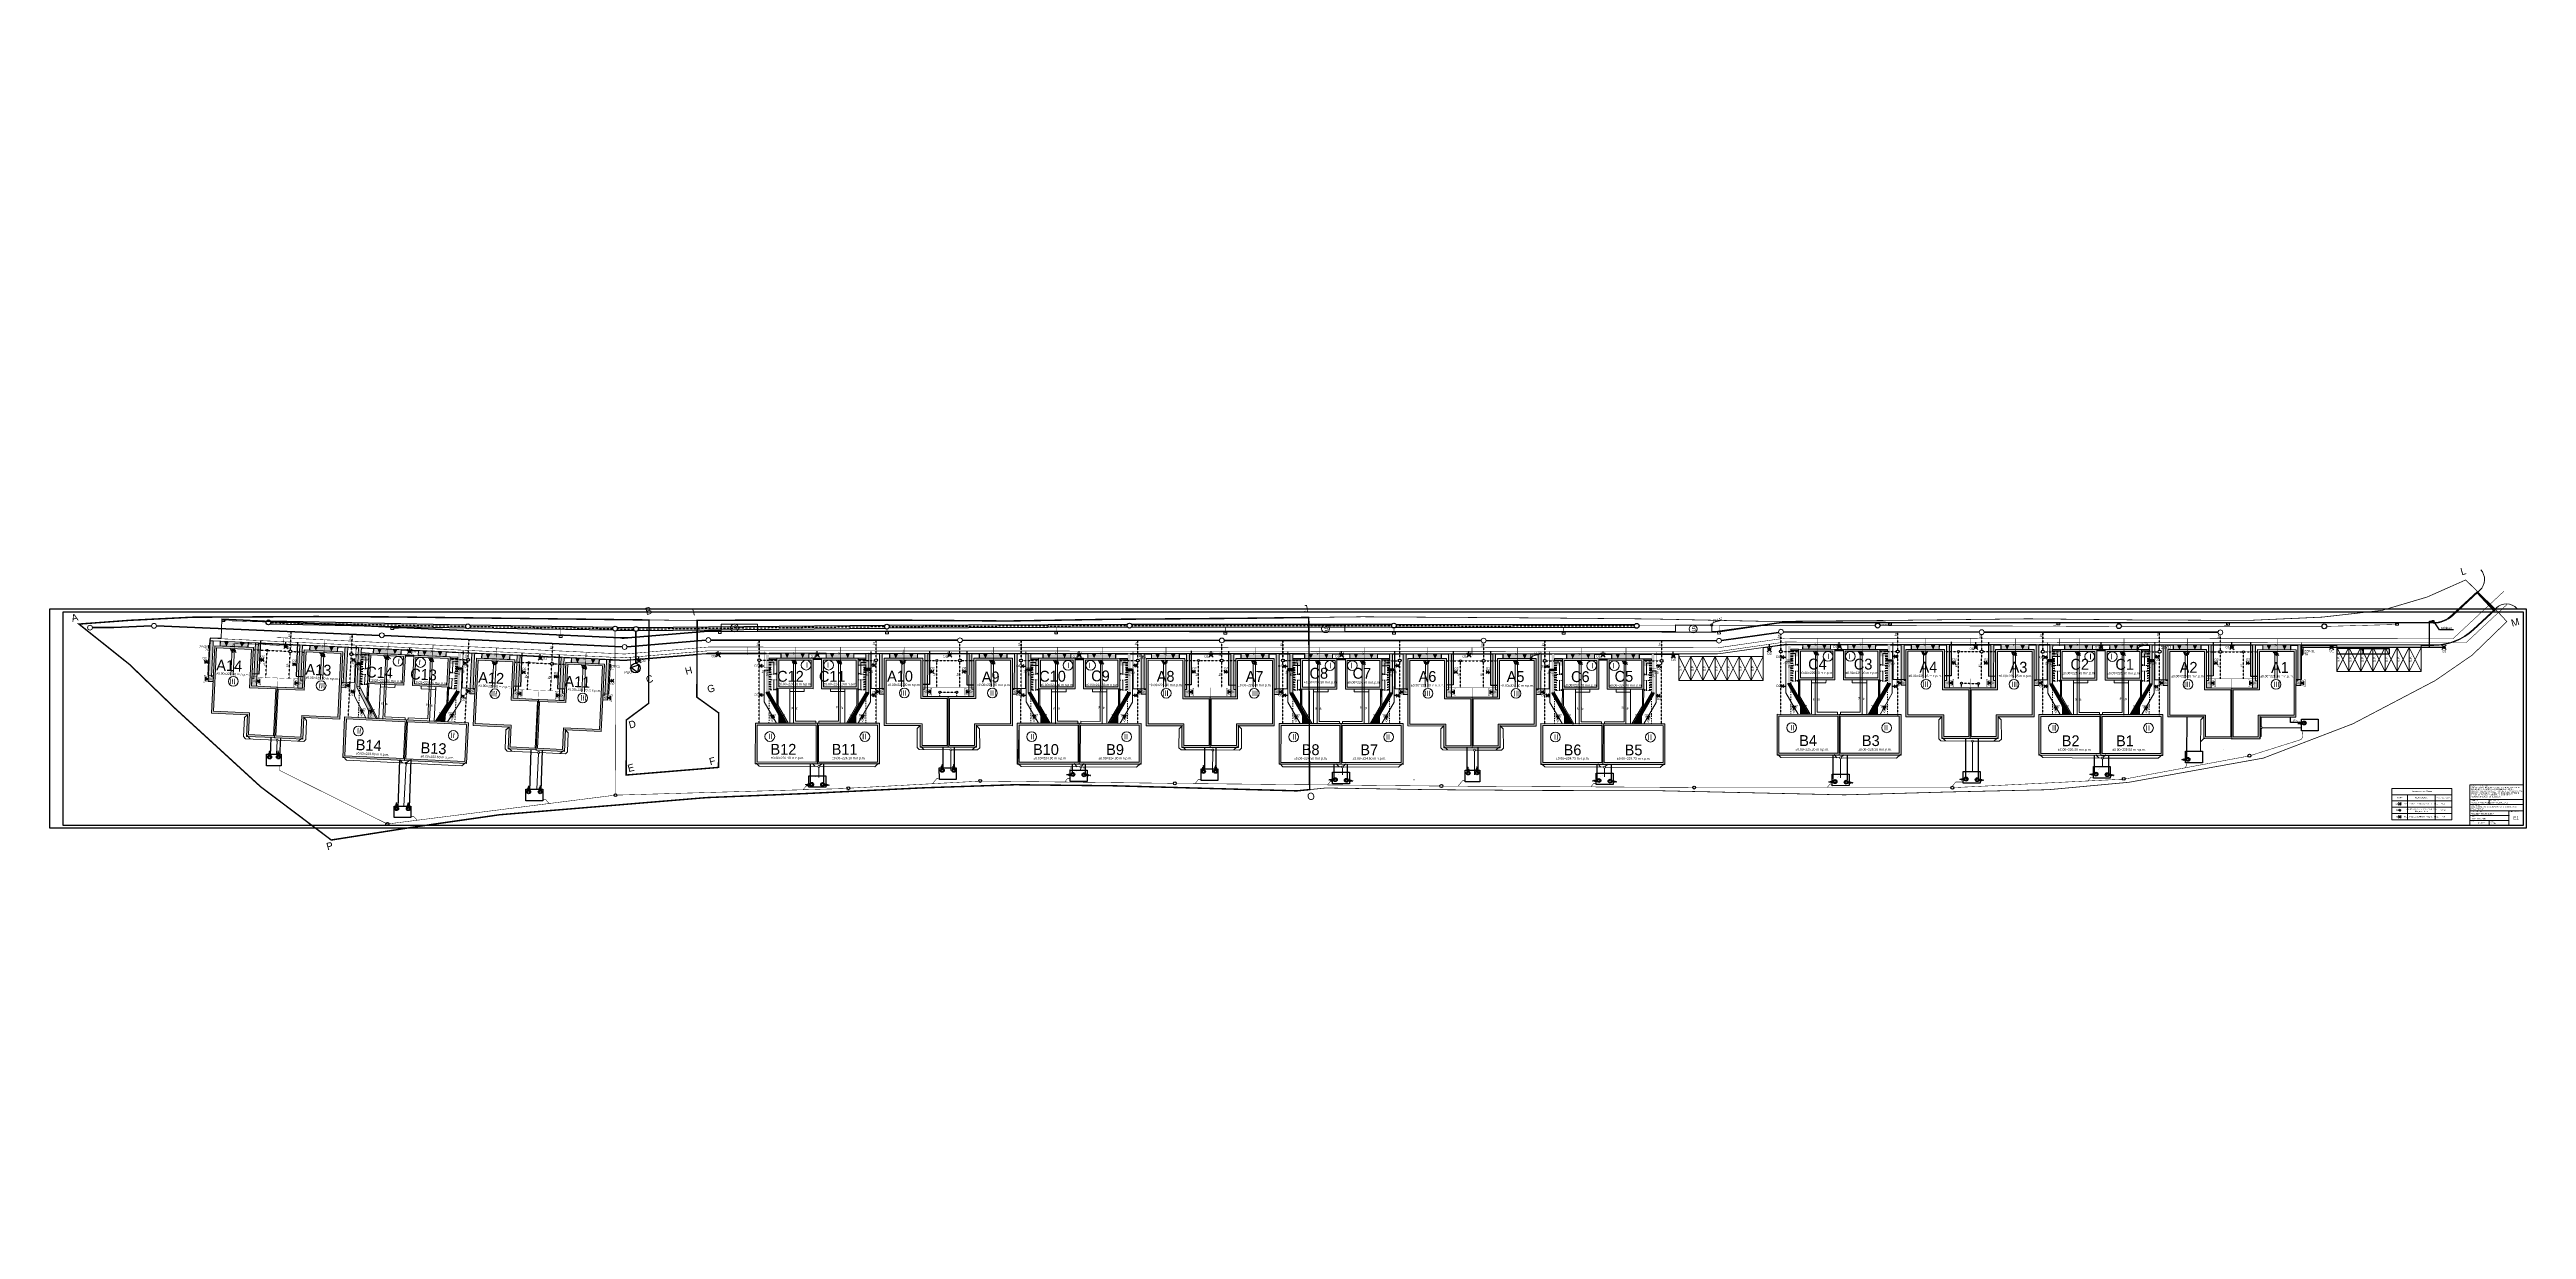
# Model space of a CAD drawing. Header units: millimetres. Extents: x 1780 to 154263, y -7240 to 17216.
# Drawn here: x 1780 to 53121, y -7240 to 17216 of the extents above; entities that cross this region are included whole.
import ezdxf
from ezdxf.enums import TextEntityAlignment as Align

# ---------------------------------------------------------------- set-up
doc = ezdxf.new("R2010")
doc.units = ezdxf.units.MM
doc.linetypes.add('0.5_0.5', pattern=[1, 0.5, -0.5])
doc.linetypes.add('ACAD_ISO03W100', pattern=[30, 12, -18])
for name, color, linetype, lineweight in [('0 przyłącz ks', 8, 'Continuous', 30), ('0 sieć ks', 8, 'Continuous', 40), ('0 zlewnie cząstkowe', 8, 'Continuous', 50), ('0opisy ks', 8, 'Continuous', 40), ('0opisy przył. ks.', 8, 'Continuous', 40), ('2d_SX_PZT_budynki projektowane', 7, 'Continuous', 5), ('2d_SX_PZT_instalacje - kanalizacja deszczowa', 8, 'CWK_KANALIZACJA_DESZCZOWA', 15), ('2d_SX_PZT_instalacje - woda', 8, 'Continuous', 15), ('2d_SX_PZT_opis', 8, 'Continuous', 9), ('2d_SX_PZT_oznaczenie zmian opis', 8, 'Continuous', 0), ('2d_SX_PZT_oznaczenie zmian rysunek', 8, 'Continuous', 0), ('2d_SX_PZT_sieci i przyłącza - kanalizacja deszczowa', 8, 'Continuous', 25), ('2d_SX_PZT_sieci i przyłącza - woda', 8, 'Continuous', 5), ('2d_SX_PZT_teren inwestcyji', 8, 'Continuous', 5), ('2d_SX_PZT_utwardzenie obrys', 8, 'Continuous', 9), ('2d_SX_PZT_widok', 8, 'Continuous', 9), ('2d_SX_PZT_wymiary', 50, 'Continuous', 5), ('IE PP', 1, 'Continuous', 25)]:
    doc.layers.add(name, color=color, linetype=linetype, lineweight=lineweight)
for name, color, linetype, lineweight, true_color in [('2d_SX_PZT_100% pow biol czynna', 7, 'Continuous', 9, 0x59dc2e), ('2d_SX_PZT_instalacje - elektryka', 7, 'Continuous', 18, 0xf51800), ('2d_SX_PZT_sieci i przyłącza - elektryka', 7, 'Continuous', 9, 0xfe1800)]:
    doc.layers.add(name, color=color, linetype=linetype, lineweight=lineweight, true_color=true_color)
doc.layers.add('2d_SX_rewizja 18 września', color=210, linetype='Continuous')
doc.layers.add('60 instalacje elektryka', color=10, linetype='Continuous')
doc.layers.get('2d_SX_PZT_wymiary').off()
doc.styles.add('Arial', font='arial.ttf')
doc.styles.get("Standard").update_dxf_attribs({"font": 'ARIAL.TTF'})
doc.styles.add('superhelix', font='bahnschrift.ttf')
doc.styles.add('superhelix light', font='')
doc.styles.add('TableTextStyle', font='')
doc.styles.get('superhelix light').set_extended_font_data('Bahnschrift Light')
doc.styles.get('TableTextStyle').set_extended_font_data('VERDANA.TTF')
doc.linetypes.add('CWK_KANALIZACJA_DESZCZOWA', pattern='A,0.5,-0.125,["Kd",Standard,S=0.1,R=0,X=-0.05,Y=-0.05],-0.125', length=0.75)
doc.linetypes.add('CWK_PRAD', pattern='A,0.5,-0.125,["En",Standard,S=0.1,R=0,X=-0.05,Y=-0.05],-0.125', length=0.75)
doc.linetypes.add('WODA', pattern='A,12.7,-5.08,["W",Standard,S=2.54,R=0,X=-2.54,Y=-1.27],-5.08', length=22.86)

# ---------------------------------------------------------------- blocks, each defined once
blk = doc.blocks.new('dodatki krawęzniki')
at = {"layer": '2d_SX_PZT_oznaczenie zmian rysunek'}
h = blk.add_hatch(color=256, dxfattribs=at)
h.dxf.hatch_style = 1
h.paths.add_polyline_path([(-49007, -860), (-49011, -874), (-37975, -3841), (-37975, -3841), (-37972, -3827)])
h.paths.add_polyline_path([(-37247, -4021), (-37251, -4036), (-30910, -5741), (-30634, -5815), (-30630, -5800), (-30906, -5726)])
edge = h.paths.add_edge_path()
edge.add_line((-26375, -6739), (-26379, -6754))
edge.add_line((-26379, -6754), (-28334, -6228))
edge.add_arc((-28762, -7822), 1650, 74.9521, 83.156)
edge.add_line((-28566, -6183), (-29741, -6042))
edge.add_arc((-29598, -4851), 1200, 254.9521, 263.156, ccw=False)
edge.add_line((-29909, -6010), (-29905, -5995))
edge.add_arc((-29588, -4807), 1230, 255.0268, 262.8494)
edge.add_line((-29741, -6027), (-28564, -6168))
edge.add_arc((-28762, -7817), 1661, 74.9418, 83.1663, ccw=False)
edge.add_line((-28330, -6214), (-26375, -6739))
edge = h.paths.add_edge_path()
edge.add_line((-26375, -6739), (-26379, -6754))
edge.add_line((-26379, -6754), (-15421, -9700))
edge.add_arc((-15265, -9120), 600, 254.9521, 297.9805)
edge.add_line((-14983, -9650), (-14355, -9316))
edge.add_line((-14355, -9316), (-14363, -9303))
edge.add_line((-14363, -9303), (-14990, -9637))
edge.add_arc((-15265, -9120), 585, 254.9521, 297.9805, ccw=False)
edge.add_line((-15417, -9685), (-26375, -6739))
edge = h.paths.add_edge_path()
edge.add_line((-14645, -10048), (-14097, -9757))
edge.add_line((-14097, -9757), (-14102, -9748))
edge.add_line((-14102, -9748), (-14649, -10039))
edge.add_arc((-15212, -8979), 1200, 254.9521, 297.9805, ccw=False)
edge.add_line((-15524, -10138), (-15773, -10071))
edge.add_line((-15773, -10071), (-15776, -10081))
edge.add_line((-15776, -10081), (-15526, -10148))
edge.add_arc((-15212, -8979), 1210, 254.9521, 297.9805)
h.paths.add_polyline_path([(-19090, -9179), (-19093, -9189), (-18949, -9228), (-18946, -9218)], flags=17)
h.paths.add_polyline_path([(-18384, -9369), (-18387, -9379), (-18243, -9417), (-18241, -9408)], flags=17)
h.paths.add_polyline_path([(-18183, -9423), (-18185, -9433), (-17466, -9626), (-17463, -9617)], flags=17)
h.paths.add_polyline_path([(-20034, -8926), (-20178, -8887), (-20180, -8897), (-20036, -8935)], flags=17)
h.paths.add_polyline_path([(-19976, -8941), (-19978, -8951), (-19151, -9173), (-19148, -9164)], flags=17)
h.paths.add_polyline_path([(-21157, -8624), (-21159, -8633), (-20944, -8691), (-20941, -8682)], flags=17)
h.paths.add_polyline_path([(-20883, -8697), (-20886, -8707), (-20742, -8745), (-20740, -8736)], flags=17)
h.paths.add_polyline_path([(-22010, -8394), (-22010, -8394), (-22355, -8301), (-22358, -8311), (-22013, -8404)], flags=17)
h.paths.add_polyline_path([(-21452, -8544), (-21455, -8554), (-21217, -8618), (-21217, -8618), (-21455, -8554), (-21456, -8559), (-21219, -8623), (-21217, -8618), (-21455, -8554), (-21455, -8554), (-21217, -8618), (-21215, -8608)], flags=17)
h.paths.add_polyline_path([(-23482, -7998), (-23626, -7960), (-23629, -7969), (-23485, -8008)], flags=17)
h.paths.add_polyline_path([(-23424, -8014), (-23427, -8024), (-23212, -8082), (-23209, -8072)], flags=17)
h.paths.add_polyline_path([(-23151, -8088), (-23154, -8097), (-22916, -8161), (-22913, -8151)], flags=17)
h.paths.add_polyline_path([(-25419, -7478), (-25422, -7487), (-25278, -7526), (-25276, -7516)], flags=17)
h.paths.add_polyline_path([(-25218, -7532), (-25220, -7542), (-24393, -7764), (-24390, -7754)], flags=17)
h.paths.add_polyline_path([(-24332, -7770), (-24335, -7780), (-24191, -7818), (-24188, -7809)], flags=17)
h.paths.add_polyline_path([(-27252, -6985), (-27252, -6985), (-27597, -6892), (-27600, -6902), (-27255, -6995)])
h.paths.add_polyline_path([(-26694, -7135), (-26697, -7145), (-26484, -7202), (-26482, -7192)])
h.paths.add_polyline_path([(-26457, -7199), (-26482, -7192), (-26484, -7202), (-26459, -7208)])
h.paths.add_polyline_path([(-26399, -7214), (-26401, -7224), (-26186, -7282), (-26183, -7272)])
h.paths.add_polyline_path([(-26125, -7288), (-26128, -7298), (-25984, -7336), (-25981, -7327)], flags=17)
edge = h.paths.add_edge_path(flags=17)
edge.add_arc((-28762, -7822), 1200, 74.9521, 83.156)
edge.add_line((-28619, -6630), (-28961, -6589))
edge.add_line((-28961, -6589), (-28964, -6599))
edge.add_line((-28964, -6599), (-28621, -6640))
edge.add_arc((-28762, -7822), 1190, 74.9521, 83.156, ccw=False)
edge.add_line((-28453, -6672), (-28451, -6663))
h.paths.add_polyline_path([(-28393, -6678), (-28395, -6688), (-28158, -6752), (-28155, -6742)], flags=17)
h.paths.add_polyline_path([(-32375, -5813), (-32378, -5822), (-32033, -5915), (-32030, -5905), (-32030, -5905)])
h.paths.add_polyline_path([(-31472, -6056), (-31475, -6065), (-31237, -6129), (-31234, -6119)])
h.paths.add_polyline_path([(-31176, -6135), (-31179, -6145), (-31103, -6165), (-30687, -6277), (-30684, -6267), (-31100, -6156)])
h.paths.add_polyline_path([(-35439, -4989), (-35442, -4999), (-35298, -5037), (-35295, -5028)], flags=17)
h.paths.add_polyline_path([(-35237, -5043), (-35240, -5053), (-34412, -5275), (-34410, -5266)], flags=17)
h.paths.add_polyline_path([(-34352, -5281), (-34354, -5291), (-34210, -5330), (-34208, -5320)], flags=17)
h.paths.add_polyline_path([(-33646, -5471), (-33648, -5481), (-33505, -5519), (-33502, -5510)], flags=17)
h.paths.add_polyline_path([(-33444, -5525), (-33447, -5535), (-33231, -5593), (-33229, -5583)], flags=17)
h.paths.add_polyline_path([(-33171, -5599), (-33173, -5608), (-32936, -5672), (-32933, -5663)], flags=17)
h.paths.add_polyline_path([(-38888, -4062), (-38890, -4071), (-38747, -4110), (-38744, -4100)])
h.paths.add_polyline_path([(-38686, -4116), (-38689, -4126), (-38473, -4184), (-38470, -4174)])
h.paths.add_polyline_path([(-38413, -4190), (-38415, -4199), (-38178, -4263), (-38175, -4253)])
h.paths.add_polyline_path([(-37617, -4404), (-37619, -4413), (-37275, -4506), (-37272, -4496), (-37272, -4496)])
h.paths.add_polyline_path([(-36714, -4646), (-36716, -4656), (-36479, -4720), (-36476, -4710)], flags=17)
h.paths.add_polyline_path([(-36418, -4726), (-36421, -4735), (-36205, -4793), (-36203, -4784)], flags=17)
h.paths.add_polyline_path([(-36145, -4799), (-36147, -4809), (-36004, -4847), (-36001, -4838)], flags=17)
h.paths.add_polyline_path([(-40681, -3580), (-40684, -3589), (-40540, -3628), (-40537, -3618)], flags=17)
h.paths.add_polyline_path([(-40479, -3634), (-40482, -3644), (-39654, -3866), (-39652, -3856)])
h.paths.add_polyline_path([(-39594, -3872), (-39596, -3882), (-39452, -3920), (-39450, -3911)])
h.paths.add_polyline_path([(-42859, -2994), (-42861, -3004), (-42516, -3097), (-42514, -3087), (-42514, -3087)], flags=17)
h.paths.add_polyline_path([(-41956, -3237), (-41958, -3247), (-41721, -3311), (-41718, -3301)], flags=17)
h.paths.add_polyline_path([(-41660, -3316), (-41663, -3326), (-41447, -3384), (-41445, -3374)], flags=17)
h.paths.add_polyline_path([(-41387, -3390), (-41389, -3400), (-41246, -3438), (-41243, -3429)], flags=17)
h.paths.add_polyline_path([(-43928, -2707), (-43930, -2716), (-43715, -2774), (-43712, -2765)], flags=17)
h.paths.add_polyline_path([(-43654, -2780), (-43657, -2790), (-43419, -2854), (-43417, -2844)], flags=17)
h.paths.add_polyline_path([(-44835, -2463), (-44838, -2472), (-44694, -2511), (-44692, -2501)], flags=17)
h.paths.add_polyline_path([(-44130, -2653), (-44132, -2662), (-43988, -2701), (-43986, -2691)], flags=17)
h.paths.add_polyline_path([(-45721, -2225), (-45724, -2234), (-44896, -2457), (-44893, -2447)], flags=17)
h.paths.add_polyline_path([(-46687, -1965), (-46902, -1907), (-46905, -1917), (-46689, -1975)], flags=17)
h.paths.add_polyline_path([(-46629, -1981), (-46631, -1990), (-46487, -2029), (-46485, -2019)], flags=17)
h.paths.add_polyline_path([(-45923, -2170), (-45925, -2180), (-45782, -2219), (-45779, -2209)], flags=17)
h.paths.add_polyline_path([(-48103, -1595), (-47758, -1687), (-47756, -1678), (-48101, -1585)], flags=17)
h.paths.add_polyline_path([(-47198, -1828), (-47200, -1837), (-46963, -1901), (-46960, -1892)], flags=17)
h.paths.add_polyline_path([(-48896, -1371), (-48899, -1381), (-48661, -1445), (-48659, -1435)], flags=17)
edge = h.paths.add_edge_path()
edge.add_line((-49936, -1091), (-50060, -1058))
edge.add_arc((-50372, -2217), 1200, 74.9521, 79.7615)
edge.add_line((-50158, -1036), (-50343, -1003))
edge.add_line((-50343, -1003), (-50345, -1012))
edge.add_line((-50345, -1012), (-50160, -1046))
edge.add_arc((-50372, -2217), 1190, 74.9521, 79.7615, ccw=False)
edge.add_line((-50063, -1068), (-49939, -1101))
edge.add_line((-49939, -1101), (-48957, -1365))
edge.add_line((-48957, -1365), (-48954, -1355))
edge.add_line((-48954, -1355), (-49936, -1091))
h.paths.add_polyline_path([(-51331, -824), (-51333, -834), (-50345, -1013), (-50343, -1003)])
edge = h.paths.add_edge_path()
edge.add_line((-51929, -702), (-52125, -640))
edge.add_line((-52125, -640), (-52128, -649))
edge.add_line((-52128, -649), (-51932, -712))
edge.add_arc((-51428, 870), 1660, 252.2917, 259.7615)
edge.add_line((-51723, -764), (-51333, -834))
edge.add_line((-51333, -834), (-51331, -824))
edge.add_line((-51331, -824), (-51721, -754))
edge.add_arc((-51428, 870), 1650, 252.2917, 259.7615, ccw=False)
h.paths.add_polyline_path([(-54789, 211), (-54792, 201), (-54650, 156), (-54647, 166)], flags=17)
h.paths.add_polyline_path([(-55059, 297), (-55062, 288), (-54849, 220), (-54846, 229)], flags=17)
h.paths.add_polyline_path([(-52324, -576), (-52327, -586), (-52185, -631), (-52182, -621)], flags=17)
h.paths.add_polyline_path([(-53020, -354), (-53023, -363), (-52881, -409), (-52878, -399)], flags=17)
h.paths.add_polyline_path([(-53894, -75), (-53897, -84), (-53080, -345), (-53077, -336)], flags=17)
h.paths.add_polyline_path([(-54093, -11), (-54096, -21), (-53954, -66), (-53951, -57)], flags=17)
h.paths.add_polyline_path([(-55350, 390), (-55116, 315), (-55119, 306), (-55353, 381)], flags=17)
h.paths.add_polyline_path([(-56241, 675), (-55901, 566), (-55904, 556), (-56244, 665)], flags=17)
h.paths.add_polyline_path([(-57026, 925), (-57029, 916), (-56794, 841), (-56791, 850)], flags=17)
h.paths.add_polyline_path([(-57296, 1011), (-57299, 1002), (-57086, 934), (-57083, 943)], flags=17)
h.paths.add_polyline_path([(-57494, 1075), (-57497, 1065), (-57356, 1020), (-57353, 1030)], flags=17)
h.paths.add_polyline_path([(-58191, 1297), (-58194, 1288), (-58052, 1242), (-58049, 1252)], flags=17)
h.paths.add_polyline_path([(-59064, 1576), (-59067, 1567), (-58251, 1306), (-58248, 1315)], flags=17)
h.paths.add_polyline_path([(-59263, 1640), (-59266, 1630), (-59125, 1585), (-59121, 1594)], flags=17)
edge = h.paths.add_edge_path()
edge.add_line((-59669, 2242), (-59665, 2256))
edge.add_line((-59665, 2256), (-51788, -259))
edge.add_arc((-51428, 870), 1185, 252.2917, 259.7615)
edge.add_line((-51638, -296), (-50076, -579))
edge.add_arc((-50372, -2217), 1665, 74.9521, 79.7615, ccw=False)
edge.add_line((-49939, -609), (-49731, -665))
edge.add_line((-49731, -665), (-49735, -680))
edge.add_line((-49735, -680), (-49943, -624))
edge.add_arc((-50372, -2217), 1650, 74.9521, 79.7615)
edge.add_line((-50078, -593), (-51641, -311))
edge.add_arc((-51428, 870), 1200, 252.2917, 259.7615, ccw=False)
edge.add_line((-51793, -273), (-59669, 2242))
for points in [[(-59669, 2242), (-59665, 2256), (-51788, -259, 0.032605), (-51638, -296), (-50076, -579, -0.020988), (-49939, -609), (-49731, -665), (-49735, -680), (-49943, -624, 0.020988), (-50078, -593), (-51641, -311, -0.032605), (-51793, -273)], [(-51929, -702), (-52125, -640), (-52128, -649), (-51932, -712, 0.032605), (-51723, -764), (-51333, -834), (-51331, -824), (-51721, -754, -0.032605)], [(-49936, -1091), (-50060, -1058, 0.020988), (-50158, -1036), (-50343, -1003), (-50345, -1012), (-50160, -1046, -0.020988), (-50063, -1068), (-49939, -1101), (-48957, -1365), (-48954, -1355)], [(-26375, -6739), (-26379, -6754), (-28334, -6228, 0.035812), (-28566, -6183), (-29741, -6042, -0.035812), (-29909, -6010), (-29905, -5995, 0.034146), (-29741, -6027), (-28564, -6168, -0.035902), (-28330, -6214)], [(-28451, -6663, 0.035812), (-28619, -6630), (-28961, -6589), (-28964, -6599), (-28621, -6640, -0.035812), (-28453, -6672)], [(-26375, -6739), (-26379, -6754), (-15421, -9700, 0.189984), (-14983, -9650), (-14355, -9316), (-14363, -9303), (-14990, -9637, -0.189984), (-15417, -9685)], [(-14645, -10048), (-14097, -9757), (-14102, -9748), (-14649, -10039, -0.189984), (-15524, -10138), (-15773, -10071), (-15776, -10081), (-15526, -10148, 0.189984)]]:
    blk.add_lwpolyline(points, format="xyb", close=True, dxfattribs=at)
for points in [[(-59263, 1640), (-59266, 1630), (-59125, 1585), (-59121, 1594)], [(-59064, 1576), (-59067, 1567), (-58251, 1306), (-58248, 1315)], [(-58191, 1297), (-58194, 1288), (-58052, 1242), (-58049, 1252)], [(-57494, 1075), (-57497, 1065), (-57356, 1020), (-57353, 1030)], [(-57296, 1011), (-57299, 1002), (-57086, 934), (-57083, 943)], [(-57026, 925), (-57029, 916), (-56794, 841), (-56791, 850)], [(-56241, 675), (-55901, 566), (-55904, 556), (-56244, 665)], [(-55350, 390), (-55116, 315), (-55119, 306), (-55353, 381)], [(-55059, 297), (-55062, 288), (-54849, 220), (-54846, 229)], [(-54789, 211), (-54792, 201), (-54650, 156), (-54647, 166)], [(-54093, -11), (-54096, -21), (-53954, -66), (-53951, -57)], [(-53894, -75), (-53897, -84), (-53080, -345), (-53077, -336)], [(-53020, -354), (-53023, -363), (-52881, -409), (-52878, -399)], [(-52324, -576), (-52327, -586), (-52185, -631), (-52182, -621)], [(-51331, -824), (-51333, -834), (-50345, -1013), (-50343, -1003)], [(-49007, -860), (-49011, -874), (-37975, -3841), (-37975, -3841), (-37972, -3827)], [(-48896, -1371), (-48899, -1381), (-48661, -1445), (-48659, -1435)], [(-48103, -1595), (-47758, -1687), (-47756, -1678), (-48101, -1585)], [(-47198, -1828), (-47200, -1837), (-46963, -1901), (-46960, -1892)], [(-46687, -1965), (-46902, -1907), (-46905, -1917), (-46689, -1975)], [(-46629, -1981), (-46631, -1990), (-46487, -2029), (-46485, -2019)], [(-45923, -2170), (-45925, -2180), (-45782, -2219), (-45779, -2209)], [(-45721, -2225), (-45724, -2234), (-44896, -2457), (-44893, -2447)], [(-44835, -2463), (-44838, -2472), (-44694, -2511), (-44692, -2501)], [(-44130, -2653), (-44132, -2662), (-43988, -2701), (-43986, -2691)], [(-43928, -2707), (-43930, -2716), (-43715, -2774), (-43712, -2765)], [(-43654, -2780), (-43657, -2790), (-43419, -2854), (-43417, -2844)], [(-42859, -2994), (-42861, -3004), (-42516, -3097), (-42514, -3087), (-42514, -3087)], [(-41956, -3237), (-41958, -3247), (-41721, -3311), (-41718, -3301)], [(-41660, -3316), (-41663, -3326), (-41447, -3384), (-41445, -3374)], [(-41387, -3390), (-41389, -3400), (-41246, -3438), (-41243, -3429)], [(-40681, -3580), (-40684, -3589), (-40540, -3628), (-40537, -3618)], [(-40479, -3634), (-40482, -3644), (-39654, -3866), (-39652, -3856)], [(-39594, -3872), (-39596, -3882), (-39452, -3920), (-39450, -3911)], [(-38888, -4062), (-38890, -4071), (-38747, -4110), (-38744, -4100)], [(-37247, -4021), (-37251, -4036), (-30910, -5741), (-30634, -5815), (-30630, -5800), (-30906, -5726)], [(-38686, -4116), (-38689, -4126), (-38473, -4184), (-38470, -4174)], [(-38413, -4190), (-38415, -4199), (-38178, -4263), (-38175, -4253)], [(-37617, -4404), (-37619, -4413), (-37275, -4506), (-37272, -4496), (-37272, -4496)], [(-36714, -4646), (-36716, -4656), (-36479, -4720), (-36476, -4710)], [(-36418, -4726), (-36421, -4735), (-36205, -4793), (-36203, -4784)], [(-36145, -4799), (-36147, -4809), (-36004, -4847), (-36001, -4838)], [(-35439, -4989), (-35442, -4999), (-35298, -5037), (-35295, -5028)], [(-35237, -5043), (-35240, -5053), (-34412, -5275), (-34410, -5266)], [(-34352, -5281), (-34354, -5291), (-34210, -5330), (-34208, -5320)], [(-33646, -5471), (-33648, -5481), (-33505, -5519), (-33502, -5510)], [(-33444, -5525), (-33447, -5535), (-33231, -5593), (-33229, -5583)], [(-33171, -5599), (-33173, -5608), (-32936, -5672), (-32933, -5663)], [(-32375, -5813), (-32378, -5822), (-32033, -5915), (-32030, -5905), (-32030, -5905)], [(-31472, -6056), (-31475, -6065), (-31237, -6129), (-31234, -6119)], [(-31176, -6135), (-31179, -6145), (-31103, -6165), (-30687, -6277), (-30684, -6267), (-31100, -6156)], [(-28393, -6678), (-28395, -6688), (-28158, -6752), (-28155, -6742)], [(-27252, -6985), (-27252, -6985), (-27597, -6892), (-27600, -6902), (-27255, -6995)], [(-26694, -7135), (-26697, -7145), (-26484, -7202), (-26482, -7192)], [(-26457, -7199), (-26482, -7192), (-26484, -7202), (-26459, -7208)], [(-26399, -7214), (-26401, -7224), (-26186, -7282), (-26183, -7272)], [(-26125, -7288), (-26128, -7298), (-25984, -7336), (-25981, -7327)], [(-25419, -7478), (-25422, -7487), (-25278, -7526), (-25276, -7516)], [(-25218, -7532), (-25220, -7542), (-24393, -7764), (-24390, -7754)], [(-24332, -7770), (-24335, -7780), (-24191, -7818), (-24188, -7809)], [(-23482, -7998), (-23626, -7960), (-23629, -7969), (-23485, -8008)], [(-23424, -8014), (-23427, -8024), (-23212, -8082), (-23209, -8072)], [(-23151, -8088), (-23154, -8097), (-22916, -8161), (-22913, -8151)], [(-22010, -8394), (-22010, -8394), (-22355, -8301), (-22358, -8311), (-22013, -8404)], [(-21452, -8544), (-21455, -8554), (-21217, -8618), (-21217, -8618), (-21455, -8554), (-21456, -8559), (-21219, -8623), (-21217, -8618), (-21455, -8554), (-21455, -8554), (-21217, -8618), (-21215, -8608)], [(-21157, -8624), (-21159, -8633), (-20944, -8691), (-20941, -8682)], [(-20883, -8697), (-20886, -8707), (-20742, -8745), (-20740, -8736)], [(-20034, -8926), (-20178, -8887), (-20180, -8897), (-20036, -8935)], [(-19976, -8941), (-19978, -8951), (-19151, -9173), (-19148, -9164)], [(-19090, -9179), (-19093, -9189), (-18949, -9228), (-18946, -9218)], [(-18384, -9369), (-18387, -9379), (-18243, -9417), (-18241, -9408)], [(-18183, -9423), (-18185, -9433), (-17466, -9626), (-17463, -9617)]]:
    blk.add_lwpolyline(points, close=True, dxfattribs=at)
blk = doc.blocks.new('śmietnik')
at = {"layer": '2d_SX_PZT_opis'}
blk.add_circle((567, 58053), 41.3, dxfattribs=at)
at = {"layer": '2d_SX_PZT_opis', "insert": (552, 58077), "char_height": 48, "width": 594.26, "attachment_point": 1, "rotation": 358.3978, "style": 'Arial'}
blk.add_mtext('S', dxfattribs=at)
blk = doc.blocks.new('stanowisko postojowe')
at = {"layer": '2d_SX_PZT_opis'}
blk.add_lwpolyline([(353, 54596), (853, 54596), (853, 54346), (353, 54346)], close=True, dxfattribs=at)
for points in [[(353, 54346), (853, 54596)], [(353, 54596), (853, 54346)]]:
    blk.add_lwpolyline(points, dxfattribs=at)
at = {"layer": '2d_SX_PZT_opis', "insert": (546, 54588), "char_height": 48, "width": 1025.54, "attachment_point": 1, "rotation": 359.9813}
blk.add_mtext('S.P.', dxfattribs=at)
blk = doc.blocks.new('NAZWY I RZĘDNE')
at = {"layer": '2d_SX_PZT_opis', "char_height": 225, "width": 507.52, "style": 'superhelix light'}
for s, insert, attachment_point, rotation in [('A14', (15481, 23665), 3, 342.2917), ('A13', (17244, 23102), 3, 342.2917), ('C14', (18461, 22719), 3, 342.2917), ('C13', (19331, 22442), 3, 342.2917), ('A12', (20659, 22012), 3, 342.2917), ('A11', (22365, 21473), 3, 342.2917), ('B14', (17846, 21323), 3, 342.2917), ('B13', (19128, 20913), 3, 342.2917), ('C12', (26666, 20450), 3, 344.9521), ('C11', (27502, 20225), 3, 344.9521), ('A10', (28852, 19867), 3, 344.9521), ('B12', (26125, 19028), 3, 344.9521), ('A9', (30582, 19386), 3, 344.9521), ('C10', (31913, 19045), 3, 344.9521), ('B11', (27350, 18699), 3, 344.9521), ('C9', (32794, 18816), 3, 344.9521), ('A8', (34088, 18460), 3, 344.9521), ('A7', (35870, 17981), 3, 344.9521), ('B10', (31380, 17615), 3, 344.9521), ('C8', (37180, 17697), 3, 344.9521), ('C7', (38042, 17465), 3, 344.9521), ('B9', (32683, 17265), 3, 344.9521), ('A6', (39330, 17051), 3, 344.9521), ('A5', (41093, 16577), 3, 344.9521), ('B8', (36598, 16213), 3, 344.9521), ('B7', (37770, 15897), 3, 344.9521), ('C6', (42397, 16226), 3, 344.9521), ('C5', (43272, 15998), 3, 344.9521), ('B6', (41840, 14803), 3, 344.9521), ('C4', (46841, 15305), 1, 344.9521), ('C3', (47754, 15059), 1, 344.9521), ('B5', (43061, 14475), 3, 344.9521), ('A3', (50857, 14161), 1, 344.9521), ('C2', (52091, 13893), 1, 344.9521), ('B4', (46251, 13821), 1, 344.9521), ('B3', (47506, 13484), 1, 344.9521), ('C1', (52990, 13651), 1, 344.9521), ('A2', (54262, 13245), 1, 344.9521), ('B2', (51506, 12408), 1, 344.9521), ('A1', (56091, 12753), 1, 344.9521), ('B1', (52593, 12116), 1, 344.9521)]:
    blk.add_mtext(s, dxfattribs=dict(at, insert=insert, attachment_point=attachment_point, rotation=rotation))
at = {"layer": '2d_SX_PZT_opis', "char_height": 48, "width": 1025.54, "attachment_point": 1}
for s, insert, rotation in [('%%P0.00=223.50 m n.p.m.', (14899, 23579), 342.2917), ('%%P0.00=223.50 m n.p.m.', (16663, 23016), 342.2917), ('%%P0.00=223.60 m n.p.m.', (17942, 22619), 342.2917), ('%%P0.00=223.60 m n.p.m.', (18812, 22342), 342.2917), ('%%P0.00=223.70 m n.p.m.', (20078, 21926), 342.2917), ('%%P0.00=223.60 m n.p.m.', (17263, 21230), 342.2917), ('%%P0.00=223.70 m n.p.m.', (21846, 21373), 342.2917), ('%%P0.00=223.60 m n.p.m.', (18545, 20821), 342.2917), ('%%P0.00=224.10 m n.p.m.', (26093, 20347), 344.9521), ('%%P0.00=224.10 m n.p.m.', (26999, 20104), 344.9521), ('%%P0.00=224.20 m n.p.m.', (28274, 19746), 344.9521), ('%%P0.00=224.20 m n.p.m.', (30067, 19265), 344.9521), ('%%P0.00=224.10 m n.p.m.', (25546, 18907), 344.9521), ('%%P0.00=224.10 m n.p.m.', (26771, 18577), 344.9521), ('%%P0.00=224.30 m n.p.m.', (31334, 18923), 344.9521), ('%%P0.00=224.30 m n.p.m.', (32242, 18679), 344.9521), ('%%P0.00=224.40 m n.p.m.', (33510, 18338), 344.9521), ('%%P0.00=224.30 m n.p.m.', (30802, 17494), 344.9521), ('%%P0.00=224.40 m n.p.m.', (35291, 17859), 344.9521), ('%%P0.00=224.50 m n.p.m.', (36627, 17560), 344.9521), ('%%P0.00=224.30 m n.p.m.', (32104, 17143), 344.9521), ('%%P0.00=224.50 m n.p.m.', (37490, 17328), 344.9521), ('%%P0.00=224.60 m n.p.m.', (38751, 16929), 344.9521), ('%%P0.00=224.60 m n.p.m.', (40541, 16440), 344.9521), ('%%P0.00=224.50 m n.p.m.', (36019, 16091), 344.9521), ('%%P0.00=224.70 m n.p.m.', (41819, 16107), 344.9521), ('%%P0.00=224.50 m n.p.m.', (37191, 15776), 344.9521), ('%%P0.00=224.70 m n.p.m.', (42719, 15861), 344.9521), ('%%P0.00=225.20 m n.p.m.', (46604, 15087), 344.9521), ('%%P0.00=224.70 m n.p.m.', (41262, 14684), 344.9521), ('%%P0.00=225.20 m n.p.m.', (47518, 14842), 344.9521), ('%%P0.00=225.35 m n.p.m.', (48764, 14444), 344.9521), ('%%P0.00=224.70 m n.p.m.', (42483, 14355), 344.9521), ('%%P0.00=225.35 m n.p.m.', (50568, 13959), 344.9521), ('%%P0.00=225.20 m n.p.m.', (46106, 13580), 344.9521), ('%%P0.00=225.50 m n.p.m.', (51855, 13676), 344.9521), ('%%P0.00=225.50 m n.p.m.', (52754, 13434), 344.9521), ('%%P0.00=225.20 m n.p.m.', (47361, 13243), 344.9521), ('%%P0.00=225.65 m n.p.m.', (54021, 13030), 344.9521), ('%%P0.00=225.65 m n.p.m.', (55803, 12551), 344.9521), ('%%P0.00=225.50 m n.p.m.', (51362, 12168), 344.9521), ('%%P0.00=225.50 m n.p.m.', (52448, 11876), 344.9521)]:
    blk.add_mtext(s, dxfattribs=dict(at, insert=insert, rotation=rotation))
at = {"layer": '2d_SX_PZT_oznaczenie zmian opis', "insert": (49053, 14646), "char_height": 225, "width": 507.52, "attachment_point": 1, "rotation": 344.9521, "style": 'superhelix light'}
blk.add_mtext('A4', dxfattribs=at)
blk = doc.blocks.new('pzt wymiary podstawowe')
at = {"layer": '2d_SX_PZT_wymiary', "rotation": 15.04791395420216}
blk.add_blockref('NAZWY I RZĘDNE', (-39723, -71706), dxfattribs=at)
blk = doc.blocks.new('zmieniona rzędna terenu')
at = {"layer": '2d_SX_PZT_oznaczenie zmian opis'}
h = blk.add_hatch(color=256, dxfattribs=at)
h.paths.add_polyline_path([(56634, 20311, 0.414214), (56611, 20288), (56634, 20288)])
h.paths.add_polyline_path([(56658, 20288), (56634, 20288), (56634, 20264, 0.414214)])
for points in [[(56634, 20288), (56611, 20288)], [(56634, 20288), (56634, 20264)], [(56651, 20304), (56679, 20332), (56864, 20332)]]:
    blk.add_lwpolyline(points, dxfattribs=at)
blk.add_circle((56634, 20288), 23.2, dxfattribs=at)
at = {"layer": '2d_SX_PZT_oznaczenie zmian opis', "style": 'superhelix light'}
blk.add_attdef('POZIOM_TERENU', (56679, 20338), '', height=48, dxfattribs=at)
blk = doc.blocks.new('wejscie glowne')
at = {"layer": '2d_SX_PZT_opis'}
h = blk.add_hatch(color=256, dxfattribs=at)
h.dxf.hatch_style = 1
h.paths.add_polyline_path([(536, 57114), (536, 57026), (629, 57070)])
at = {"layer": '2d_SX_PZT_opis', "const_width": 6.17}
for points in [[(516, 57145), (676, 57070), (516, 56995)], [(536, 57114), (629, 57070), (536, 57026)]]:
    blk.add_lwpolyline(points, close=True, dxfattribs=at)
blk = doc.blocks.new('PDKLD PZT')
h = blk.add_hatch(color=9)
h.dxf.hatch_style = 1
h.paths.add_polyline_path([(29592, -21007), (29592, -21022), (41019, -21031), (41019, -21031), (41019, -21016)])
h.paths.add_polyline_path([(41769, -21016), (41769, -21031), (48335, -21036), (48622, -21036), (48622, -21021), (48335, -21021)])
edge = h.paths.add_edge_path()
edge.add_line((52974, -20826), (52974, -20841))
edge.add_line((52974, -20841), (50950, -20840))
edge.add_arc((50949, -22490), 1650, 89.9576, 98.1616)
edge.add_line((50714, -20857), (49543, -21025))
edge.add_arc((49373, -19837), 1200, 269.9576, 278.1616, ccw=False)
edge.add_line((49372, -21037), (49372, -21022))
edge.add_arc((49371, -19792), 1230, 270.0324, 277.855)
edge.add_line((49539, -21010), (50712, -20842))
edge.add_arc((50948, -22486), 1661, 89.9474, 98.1718, ccw=False)
edge.add_line((50950, -20825), (52974, -20826))
edge = h.paths.add_edge_path()
edge.add_line((52974, -20826), (52974, -20841))
edge.add_line((52974, -20841), (64322, -20850))
edge.add_arc((64322, -20250), 600, 269.9576, 312.9861)
edge.add_line((64731, -20689), (65252, -20204))
edge.add_line((65252, -20204), (65241, -20193))
edge.add_line((65241, -20193), (64721, -20678))
edge.add_arc((64322, -20250), 585, 269.9576, 312.9861, ccw=False)
edge.add_line((64322, -20835), (52974, -20826))
edge = h.paths.add_edge_path()
edge.add_line((65161, -20985), (65615, -20562))
edge.add_line((65615, -20562), (65608, -20555))
edge.add_line((65608, -20555), (65155, -20978))
edge.add_arc((64336, -20100), 1200, 269.9576, 312.9861, ccw=False)
edge.add_line((64336, -21300), (64077, -21300))
edge.add_line((64077, -21300), (64077, -21310))
edge.add_line((64077, -21310), (64336, -21310))
edge.add_arc((64336, -20100), 1210, 269.9576, 312.9861)
h.paths.add_polyline_path([(60643, -21297), (60643, -21307), (60792, -21307), (60792, -21297)], flags=17)
h.paths.add_polyline_path([(61374, -21298), (61374, -21308), (61522, -21308), (61522, -21298)], flags=17)
h.paths.add_polyline_path([(61582, -21298), (61582, -21308), (62327, -21308), (62327, -21298)], flags=17)
h.paths.add_polyline_path([(59666, -21296), (59517, -21296), (59517, -21306), (59666, -21306)], flags=17)
h.paths.add_polyline_path([(59726, -21296), (59726, -21306), (60583, -21307), (60583, -21297)], flags=17)
h.paths.add_polyline_path([(58503, -21295), (58503, -21305), (58726, -21306), (58726, -21296)], flags=17)
h.paths.add_polyline_path([(58786, -21296), (58786, -21306), (58935, -21306), (58935, -21296)], flags=17)
h.paths.add_polyline_path([(57619, -21295), (57619, -21295), (57262, -21295), (57262, -21304), (57619, -21305)], flags=17)
h.paths.add_polyline_path([(58197, -21295), (58197, -21305), (58443, -21305), (58443, -21305), (58197, -21305), (58197, -21310), (58443, -21310), (58443, -21305), (58197, -21305), (58197, -21305), (58443, -21305), (58443, -21295)], flags=17)
h.paths.add_polyline_path([(56094, -21294), (55946, -21294), (55946, -21304), (56094, -21304)], flags=17)
h.paths.add_polyline_path([(56154, -21294), (56154, -21304), (56378, -21304), (56378, -21294)], flags=17)
h.paths.add_polyline_path([(56438, -21294), (56438, -21304), (56684, -21304), (56684, -21294)], flags=17)
h.paths.add_polyline_path([(54089, -21292), (54089, -21302), (54238, -21302), (54238, -21292)], flags=17)
h.paths.add_polyline_path([(54298, -21292), (54298, -21302), (55155, -21303), (55155, -21293)], flags=17)
h.paths.add_polyline_path([(55215, -21293), (55215, -21303), (55364, -21303), (55364, -21293)], flags=17)
h.paths.add_polyline_path([(52191, -21291), (52191, -21291), (51834, -21290), (51834, -21300), (52191, -21301)])
h.paths.add_polyline_path([(52769, -21291), (52769, -21301), (52988, -21301), (52988, -21291)])
h.paths.add_polyline_path([(53015, -21291), (52988, -21291), (52988, -21301), (53015, -21301)])
h.paths.add_polyline_path([(53075, -21291), (53075, -21301), (53298, -21302), (53298, -21292)])
h.paths.add_polyline_path([(53358, -21292), (53358, -21302), (53507, -21302), (53507, -21292)], flags=17)
edge = h.paths.add_edge_path(flags=17)
edge.add_arc((50949, -22490), 1200, 89.9576, 98.1616)
edge.add_line((50778, -21302), (50437, -21351))
edge.add_line((50437, -21351), (50437, -21361))
edge.add_line((50437, -21361), (50780, -21312))
edge.add_arc((50949, -22490), 1190, 89.9576, 98.1616, ccw=False)
edge.add_line((50950, -21300), (50950, -21290))
h.paths.add_polyline_path([(51010, -21290), (51010, -21300), (51256, -21300), (51256, -21290)], flags=17)
h.paths.add_polyline_path([(46939, -21485), (46939, -21495), (47296, -21495), (47296, -21485), (47296, -21485)])
h.paths.add_polyline_path([(47874, -21486), (47874, -21496), (48120, -21496), (48120, -21486)])
h.paths.add_polyline_path([(48180, -21486), (48180, -21496), (48259, -21496), (48690, -21496), (48690, -21486), (48259, -21486)])
h.paths.add_polyline_path([(43766, -21483), (43766, -21493), (43915, -21493), (43915, -21483)], flags=17)
h.paths.add_polyline_path([(43975, -21483), (43975, -21493), (44832, -21493), (44832, -21483)], flags=17)
h.paths.add_polyline_path([(44892, -21483), (44892, -21493), (45041, -21493), (45041, -21484)], flags=17)
h.paths.add_polyline_path([(45623, -21484), (45623, -21494), (45772, -21494), (45772, -21484)], flags=17)
h.paths.add_polyline_path([(45832, -21484), (45832, -21494), (46055, -21494), (46055, -21484)], flags=17)
h.paths.add_polyline_path([(46115, -21484), (46115, -21494), (46361, -21494), (46361, -21484)], flags=17)
h.paths.add_polyline_path([(40195, -21480), (40195, -21490), (40344, -21490), (40344, -21480)])
h.paths.add_polyline_path([(40404, -21480), (40404, -21490), (40627, -21490), (40627, -21480)])
h.paths.add_polyline_path([(40687, -21480), (40687, -21490), (40933, -21490), (40933, -21480)])
h.paths.add_polyline_path([(41511, -21481), (41511, -21491), (41868, -21491), (41868, -21481), (41868, -21481)])
h.paths.add_polyline_path([(42446, -21482), (42446, -21492), (42692, -21492), (42692, -21482)], flags=17)
h.paths.add_polyline_path([(42752, -21482), (42752, -21492), (42975, -21492), (42975, -21482)], flags=17)
h.paths.add_polyline_path([(43035, -21482), (43035, -21492), (43184, -21492), (43184, -21482)], flags=17)
h.paths.add_polyline_path([(38338, -21479), (38338, -21489), (38487, -21489), (38487, -21479)], flags=17)
h.paths.add_polyline_path([(38547, -21479), (38547, -21489), (39404, -21489), (39404, -21479)])
h.paths.add_polyline_path([(39464, -21479), (39464, -21489), (39613, -21489), (39613, -21479)])
h.paths.add_polyline_path([(36083, -21477), (36083, -21487), (36440, -21487), (36440, -21477), (36440, -21477)], flags=17)
h.paths.add_polyline_path([(37018, -21478), (37018, -21488), (37264, -21488), (37264, -21478)], flags=17)
h.paths.add_polyline_path([(37324, -21478), (37324, -21488), (37547, -21488), (37547, -21478)], flags=17)
h.paths.add_polyline_path([(37607, -21478), (37607, -21488), (37756, -21488), (37756, -21478)], flags=17)
h.paths.add_polyline_path([(34976, -21476), (34976, -21486), (35199, -21486), (35199, -21476)], flags=17)
h.paths.add_polyline_path([(35259, -21476), (35259, -21486), (35505, -21486), (35505, -21476)], flags=17)
h.paths.add_polyline_path([(34036, -21475), (34036, -21485), (34185, -21485), (34185, -21475)], flags=17)
h.paths.add_polyline_path([(34767, -21476), (34767, -21486), (34916, -21486), (34916, -21476)], flags=17)
h.paths.add_polyline_path([(33119, -21475), (33119, -21485), (33976, -21485), (33976, -21475)], flags=17)
h.paths.add_polyline_path([(32119, -21474), (31896, -21474), (31896, -21484), (32119, -21484)], flags=17)
h.paths.add_polyline_path([(32179, -21474), (32179, -21484), (32328, -21484), (32328, -21474)], flags=17)
h.paths.add_polyline_path([(32910, -21475), (32910, -21485), (33059, -21485), (33059, -21475)], flags=17)
h.paths.add_polyline_path([(30655, -21483), (31012, -21483), (31012, -21473), (30655, -21473)], flags=17)
h.paths.add_polyline_path([(31590, -21474), (31590, -21484), (31836, -21484), (31836, -21474)], flags=17)
h.paths.add_polyline_path([(29831, -21472), (29831, -21482), (30077, -21482), (30077, -21472)], flags=17)
edge = h.paths.add_edge_path()
edge.add_line((28754, -21471), (28626, -21471))
edge.add_arc((28625, -22671), 1200, 89.9576, 94.7671)
edge.add_line((28525, -21476), (28339, -21491))
edge.add_line((28339, -21491), (28339, -21501))
edge.add_line((28339, -21501), (28526, -21485))
edge.add_arc((28625, -22671), 1190, 89.9576, 94.7671, ccw=False)
edge.add_line((28626, -21481), (28754, -21481))
edge.add_line((28754, -21481), (29771, -21482))
edge.add_line((29771, -21482), (29771, -21472))
edge.add_line((29771, -21472), (28754, -21471))
h.paths.add_polyline_path([(27338, -21575), (27338, -21585), (28339, -21501), (28339, -21491)])
edge = h.paths.add_edge_path()
edge.add_line((26728, -21611), (26523, -21602))
edge.add_line((26523, -21602), (26523, -21612))
edge.add_line((26523, -21612), (26728, -21621))
edge.add_arc((26806, -19963), 1660, 267.2973, 274.7671)
edge.add_line((26944, -21617), (27338, -21585))
edge.add_line((27338, -21585), (27338, -21575))
edge.add_line((27338, -21575), (26943, -21607))
edge.add_arc((26806, -19963), 1650, 267.2973, 274.7671, ccw=False)
h.paths.add_polyline_path([(23730, -21470), (23729, -21480), (23878, -21487), (23879, -21477)], flags=17)
h.paths.add_polyline_path([(23447, -21456), (23447, -21466), (23670, -21477), (23670, -21467)], flags=17)
h.paths.add_polyline_path([(26315, -21592), (26314, -21602), (26463, -21609), (26463, -21599)], flags=17)
h.paths.add_polyline_path([(25585, -21557), (25584, -21567), (25733, -21574), (25734, -21564)], flags=17)
h.paths.add_polyline_path([(24669, -21514), (24668, -21524), (25524, -21565), (25525, -21555)], flags=17)
h.paths.add_polyline_path([(24460, -21504), (24459, -21514), (24608, -21521), (24609, -21511)], flags=17)
h.paths.add_polyline_path([(23141, -21442), (23387, -21454), (23387, -21464), (23141, -21452)], flags=17)
h.paths.add_polyline_path([(22207, -21398), (22564, -21415), (22564, -21425), (22207, -21408)], flags=17)
h.paths.add_polyline_path([(21384, -21359), (21384, -21369), (21630, -21381), (21630, -21371)], flags=17)
h.paths.add_polyline_path([(21101, -21346), (21101, -21356), (21324, -21366), (21324, -21356)], flags=17)
h.paths.add_polyline_path([(20893, -21336), (20892, -21346), (21041, -21353), (21042, -21343)], flags=17)
h.paths.add_polyline_path([(20163, -21301), (20162, -21311), (20311, -21318), (20312, -21308)], flags=17)
h.paths.add_polyline_path([(19247, -21258), (19246, -21268), (20102, -21309), (20103, -21299)], flags=17)
h.paths.add_polyline_path([(19038, -21248), (19038, -21258), (19186, -21265), (19187, -21255)], flags=17)
edge = h.paths.add_edge_path()
edge.add_line((18490, -20772), (18491, -20757))
edge.add_line((18491, -20757), (26750, -21147))
edge.add_arc((26806, -19963), 1185, 267.2973, 274.7671)
edge.add_line((26904, -21144), (28487, -21012))
edge.add_arc((28625, -22671), 1665, 89.9576, 94.7671, ccw=False)
edge.add_line((28626, -21006), (28842, -21007))
edge.add_line((28842, -21007), (28842, -21022))
edge.add_line((28842, -21022), (28626, -21021))
edge.add_arc((28625, -22671), 1650, 89.9576, 94.7671)
edge.add_line((28488, -21027), (26906, -21159))
edge.add_arc((26806, -19963), 1200, 267.2973, 274.7671, ccw=False)
edge.add_line((26749, -21162), (18490, -20772))
h = blk.add_hatch(color=9)
h.dxf.hatch_style = 1
h.paths.add_polyline_path([(18313, -21959), (18308, -22059), (18208, -22054), (18215, -21904), (18248, -21211), (18308, -21214), (18306, -21264), (18273, -21957)])
h = blk.add_hatch(color=256)
h.dxf.hatch_style = 1
h.paths.add_polyline_path([(19607, -22212), (19580, -22780), (19561, -23181), (19041, -23157), (19062, -22708), (18319, -22673), (18381, -21357), (19100, -21391), (19063, -22187)], flags=16)
h.paths.add_polyline_path([(19567, -23221), (18999, -23195), (19020, -22746), (18277, -22711), (18343, -21316), (19142, -21353), (19105, -22148), (19633, -22173), (19606, -22741), (19583, -23222), (19567, -23221)])
h = blk.add_hatch(color=9)
h.dxf.hatch_style = 1
h.paths.add_polyline_path([(19187, -21255), (19152, -21999), (19112, -21997), (19105, -22148), (19204, -22153), (19247, -21258)])
h.paths.add_polyline_path([(18457, -21221), (19038, -21248), (19033, -21348), (18452, -21321)])
h = blk.add_hatch(color=256)
h.dxf.hatch_style = 1
h.paths.add_polyline_path([(19654, -22214), (19627, -22782), (19608, -23183), (20129, -23208), (20150, -22759), (20893, -22795), (20955, -21479), (20236, -21445), (20198, -22240)], flags=16)
h.paths.add_polyline_path([(19599, -23223), (20167, -23250), (20188, -22801), (20931, -22836), (20997, -21441), (20198, -21403), (20160, -22198), (19633, -22173), (19606, -22741), (19583, -23222), (19599, -23223)])
h = blk.add_hatch(color=9)
h.dxf.hatch_style = 1
h.paths.add_polyline_path([(20163, -21301), (20128, -22045), (20168, -22046), (20160, -22198), (20061, -22194), (20103, -21299)])
h.paths.add_polyline_path([(20893, -21336), (20312, -21308), (20307, -21408), (20888, -21436)])
h = blk.add_hatch(color=9)
h.dxf.hatch_style = 1
h.paths.add_polyline_path([(20966, -22084), (20962, -22184), (21062, -22189), (21069, -22039), (21101, -21346), (21042, -21343), (21039, -21393), (21006, -22086)])
h = blk.add_hatch(color=9)
h.dxf.hatch_style = 1
h.paths.add_polyline_path([(22381, -21506), (22294, -21502), (22292, -21530), (22380, -21534)])
h.paths.add_polyline_path([(22207, -21398), (21630, -21371), (21625, -21471), (22202, -21498)])
h.paths.add_polyline_path([(21539, -21467), (21380, -21459), (21384, -21359), (21324, -21356), (21286, -22180), (21529, -22649), (21521, -22814), (21685, -22821), (21716, -22823), (21520, -22443), (21536, -22100), (21510, -22099), (21493, -22450), (21346, -22167), (21373, -21607), (21532, -21614)])
h = blk.add_hatch(color=256)
h.dxf.hatch_style = 1
h.paths.add_polyline_path([(22252, -21540), (21578, -21508), (21551, -22061), (22226, -22093)], flags=16)
h.paths.add_polyline_path([(22294, -21502), (21539, -21467), (21510, -22099), (22264, -22134)])
h = blk.add_hatch(color=251)
h.dxf.hatch_style = 1
h.paths.add_polyline_path([(22294, -21502), (22381, -21506), (22380, -21534), (22292, -21530)])
h = blk.add_hatch(color=9)
h.dxf.hatch_style = 1
h.paths.add_polyline_path([(22381, -21506), (22468, -21510), (22467, -21538), (22380, -21534)])
h.paths.add_polyline_path([(22565, -21415), (23141, -21442), (23137, -21542), (22560, -21515)])
h.paths.add_polyline_path([(23223, -21546), (23382, -21554), (23387, -21454), (23447, -21456), (23408, -22281), (23122, -22725), (23114, -22889), (22950, -22881), (22919, -22880), (23150, -22520), (23166, -22177), (23193, -22178), (23176, -22530), (23349, -22262), (23375, -21701), (23216, -21694)])
h = blk.add_hatch(color=251)
h.dxf.hatch_style = 1
h.paths.add_polyline_path([(22468, -21510), (22381, -21506), (22380, -21534), (22467, -21538)])
h = blk.add_hatch(color=256)
h.dxf.hatch_style = 1
h.paths.add_polyline_path([(22507, -21552), (23181, -21584), (23155, -22136), (22480, -22105)], flags=16)
h.paths.add_polyline_path([(22468, -21510), (23223, -21546), (23193, -22178), (22439, -22143)])
h = blk.add_hatch(color=9)
h.dxf.hatch_style = 1
h.paths.add_polyline_path([(23735, -22215), (23730, -22315), (23630, -22310), (23637, -22160), (23670, -21467), (23730, -21470), (23728, -21520), (23695, -22213)])
h = blk.add_hatch(color=9)
h.dxf.hatch_style = 1
h.paths.add_polyline_path([(24609, -21511), (24574, -22254), (24534, -22253), (24527, -22404), (24626, -22409), (24669, -21514)])
h.paths.add_polyline_path([(23879, -21477), (24460, -21504), (24455, -21604), (23874, -21577)])
h = blk.add_hatch(color=9)
h.dxf.hatch_style = 1
h.paths.add_polyline_path([(25585, -21557), (25550, -22301), (25590, -22302), (25582, -22454), (25483, -22450), (25525, -21555)])
h.paths.add_polyline_path([(26315, -21592), (25734, -21564), (25729, -21664), (26310, -21692)])
h = blk.add_hatch(color=9)
h.dxf.hatch_style = 1
h.paths.add_polyline_path([(30834, -21573), (30746, -21573), (30746, -21601), (30834, -21601)])
h.paths.add_polyline_path([(30655, -21473), (30077, -21472), (30077, -21572), (30655, -21573)])
h.paths.add_polyline_path([(29991, -21572), (29831, -21572), (29831, -21472), (29771, -21472), (29771, -22297), (30035, -22754), (30035, -22919), (30200, -22919), (30231, -22920), (30017, -22549), (30017, -22205), (29991, -22205), (29990, -22557), (29831, -22281), (29831, -21720), (29991, -21720)])
h = blk.add_hatch(color=9)
h.dxf.hatch_style = 1
h.paths.add_polyline_path([(30834, -21573), (30921, -21573), (30921, -21601), (30834, -21601)])
h.paths.add_polyline_path([(31013, -21473), (31590, -21474), (31590, -21574), (31013, -21573)])
h.paths.add_polyline_path([(31676, -21574), (31836, -21574), (31836, -21474), (31896, -21474), (31896, -22299), (31630, -22756), (31630, -22921), (31465, -22920), (31434, -22920), (31649, -22550), (31649, -22207), (31676, -22207), (31675, -22558), (31836, -22283), (31836, -21722), (31676, -21722)])
h = blk.add_hatch(color=9)
h.dxf.hatch_style = 1
h.paths.add_polyline_path([(32219, -22218), (32219, -22318), (32119, -22318), (32119, -22168), (32119, -21474), (32179, -21474), (32179, -21524), (32179, -22218)])
h = blk.add_hatch(color=9)
h.dxf.hatch_style = 1
h.paths.add_polyline_path([(33059, -21475), (33059, -22219), (33019, -22219), (33018, -22371), (33118, -22371), (33119, -21475)])
h.paths.add_polyline_path([(32328, -21474), (32910, -21475), (32910, -21575), (32328, -21574)])
h = blk.add_hatch(color=9)
h.dxf.hatch_style = 1
h.paths.add_polyline_path([(34036, -21475), (34036, -22219), (34076, -22219), (34075, -22371), (33975, -22371), (33976, -21475)])
h.paths.add_polyline_path([(34767, -21476), (34185, -21475), (34185, -21575), (34767, -21576)])
h = blk.add_hatch(color=9)
h.dxf.hatch_style = 1
h.paths.add_polyline_path([(34875, -22220), (34875, -22320), (34975, -22320), (34975, -22170), (34976, -21476), (34916, -21476), (34916, -21526), (34915, -22220)])
h = blk.add_hatch(color=9)
h.dxf.hatch_style = 1
h.paths.add_polyline_path([(36262, -21577), (36174, -21577), (36174, -21605), (36262, -21605)])
h.paths.add_polyline_path([(36083, -21477), (35505, -21476), (35505, -21576), (36083, -21577)])
h.paths.add_polyline_path([(35419, -21576), (35259, -21576), (35259, -21476), (35199, -21476), (35199, -22301), (35463, -22758), (35463, -22923), (35628, -22923), (35659, -22924), (35445, -22553), (35445, -22209), (35419, -22209), (35418, -22561), (35259, -22285), (35259, -21724), (35419, -21724)])
h = blk.add_hatch(color=9)
h.dxf.hatch_style = 1
h.paths.add_polyline_path([(36262, -21577), (36349, -21577), (36349, -21605), (36262, -21605)])
h.paths.add_polyline_path([(36441, -21477), (37018, -21478), (37018, -21578), (36441, -21577)])
h.paths.add_polyline_path([(37104, -21578), (37264, -21578), (37264, -21478), (37324, -21478), (37324, -22303), (37058, -22760), (37058, -22925), (36893, -22924), (36862, -22924), (37077, -22554), (37077, -22211), (37104, -22211), (37103, -22562), (37264, -22287), (37264, -21726), (37104, -21726)])
h = blk.add_hatch(color=9)
h.dxf.hatch_style = 1
h.paths.add_polyline_path([(37647, -22222), (37647, -22322), (37547, -22322), (37547, -22172), (37547, -21478), (37607, -21478), (37607, -21528), (37607, -22222)])
h = blk.add_hatch(color=9)
h.dxf.hatch_style = 1
h.paths.add_polyline_path([(38487, -21479), (38487, -22223), (38447, -22223), (38446, -22375), (38546, -22375), (38547, -21479)])
h.paths.add_polyline_path([(37756, -21478), (38338, -21479), (38338, -21579), (37756, -21578)])
h = blk.add_hatch(color=9)
h.dxf.hatch_style = 1
h.paths.add_polyline_path([(39464, -21479), (39464, -22223), (39504, -22223), (39503, -22375), (39403, -22375), (39404, -21479)])
h.paths.add_polyline_path([(40195, -21480), (39613, -21479), (39613, -21579), (40195, -21580)])
h = blk.add_hatch(color=9)
h.dxf.hatch_style = 1
h.paths.add_polyline_path([(40303, -22224), (40303, -22324), (40403, -22324), (40403, -22174), (40404, -21480), (40344, -21480), (40344, -21530), (40343, -22224)])
h = blk.add_hatch(color=9)
h.dxf.hatch_style = 1
h.paths.add_polyline_path([(41690, -21581), (41602, -21581), (41602, -21609), (41690, -21609)])
h.paths.add_polyline_path([(41511, -21481), (40933, -21480), (40933, -21580), (41511, -21581)])
h.paths.add_polyline_path([(40847, -21580), (40687, -21580), (40687, -21480), (40627, -21480), (40627, -22305), (40891, -22762), (40891, -22927), (41056, -22927), (41087, -22928), (40873, -22557), (40873, -22213), (40847, -22213), (40846, -22565), (40687, -22289), (40687, -21728), (40847, -21728)])
h = blk.add_hatch(color=9)
h.dxf.hatch_style = 1
h.paths.add_polyline_path([(41690, -21581), (41777, -21581), (41777, -21609), (41690, -21609)])
h.paths.add_polyline_path([(41869, -21481), (42446, -21482), (42446, -21582), (41869, -21581)])
h.paths.add_polyline_path([(42532, -21582), (42692, -21582), (42692, -21482), (42752, -21482), (42752, -22307), (42486, -22764), (42486, -22929), (42321, -22928), (42290, -22928), (42505, -22558), (42505, -22215), (42532, -22215), (42531, -22566), (42692, -22291), (42692, -21730), (42532, -21730)])
h = blk.add_hatch(color=9)
h.dxf.hatch_style = 1
h.paths.add_polyline_path([(43075, -22226), (43075, -22326), (42975, -22326), (42975, -22176), (42975, -21482), (43035, -21482), (43035, -21532), (43035, -22226)])
h = blk.add_hatch(color=9)
h.dxf.hatch_style = 1
h.paths.add_polyline_path([(43915, -21483), (43915, -22227), (43875, -22227), (43874, -22379), (43974, -22379), (43975, -21483)])
h.paths.add_polyline_path([(43184, -21482), (43766, -21483), (43766, -21583), (43184, -21582)])
h = blk.add_hatch(color=9)
h.dxf.hatch_style = 1
h.paths.add_polyline_path([(44892, -21483), (44892, -22227), (44932, -22227), (44931, -22379), (44831, -22379), (44832, -21483)])
h.paths.add_polyline_path([(45623, -21484), (45041, -21484), (45041, -21584), (45623, -21584)])
h = blk.add_hatch(color=9)
h.dxf.hatch_style = 1
h.paths.add_polyline_path([(45731, -22228), (45731, -22328), (45831, -22328), (45831, -22178), (45832, -21484), (45772, -21484), (45772, -21534), (45771, -22228)])
h = blk.add_hatch(color=9)
h.dxf.hatch_style = 1
h.paths.add_polyline_path([(47118, -21585), (47030, -21585), (47030, -21613), (47118, -21613)])
h.paths.add_polyline_path([(46939, -21485), (46361, -21484), (46361, -21584), (46939, -21585)])
h.paths.add_polyline_path([(46275, -21584), (46115, -21584), (46115, -21484), (46055, -21484), (46055, -22309), (46319, -22766), (46319, -22931), (46484, -22931), (46515, -22932), (46301, -22561), (46301, -22217), (46275, -22217), (46274, -22569), (46115, -22293), (46115, -21732), (46275, -21732)])
h = blk.add_hatch(color=9)
h.dxf.hatch_style = 1
h.paths.add_polyline_path([(47118, -21585), (47205, -21585), (47205, -21613), (47118, -21613)])
h.paths.add_polyline_path([(47297, -21485), (47874, -21486), (47874, -21586), (47297, -21585)])
h.paths.add_polyline_path([(47960, -21586), (48120, -21586), (48120, -21486), (48180, -21486), (48180, -22311), (47914, -22768), (47914, -22933), (47749, -22932), (47718, -22932), (47933, -22562), (47933, -22219), (47960, -22219), (47959, -22570), (48120, -22295), (48120, -21734), (47960, -21734)])
h = blk.add_hatch(color=9)
h.dxf.hatch_style = 1
h.paths.add_polyline_path([(52012, -21391), (51924, -21391), (51924, -21419), (52012, -21419)])
h.paths.add_polyline_path([(51833, -21290), (51256, -21290), (51255, -21390), (51833, -21390)])
h.paths.add_polyline_path([(51169, -21390), (51009, -21390), (51010, -21290), (50950, -21290), (50949, -22115), (51214, -22572), (51213, -22737), (51378, -22737), (51409, -22737), (51195, -22366), (51196, -22023), (51169, -22023), (51169, -22375), (51009, -22099), (51009, -21538), (51169, -21538)])
h = blk.add_hatch(color=256)
h.dxf.hatch_style = 1
h.paths.add_polyline_path([(51884, -21431), (51209, -21430), (51209, -21983), (51884, -21984)], flags=16)
h.paths.add_polyline_path([(51924, -21391), (51169, -21390), (51169, -22023), (51924, -22024)])
h = blk.add_hatch(color=251)
h.dxf.hatch_style = 1
h.paths.add_polyline_path([(51924, -21391), (52012, -21391), (52012, -21419), (51924, -21419)])
h = blk.add_hatch(color=9)
h.dxf.hatch_style = 1
h.paths.add_polyline_path([(52012, -21391), (52099, -21391), (52099, -21419), (52012, -21419)])
h.paths.add_polyline_path([(52191, -21291), (52769, -21291), (52768, -21391), (52191, -21391)])
h.paths.add_polyline_path([(52854, -21391), (53014, -21391), (53015, -21291), (53075, -21291), (53074, -22116), (52809, -22573), (52808, -22738), (52644, -22738), (52613, -22738), (52827, -22367), (52827, -22024), (52854, -22024), (52854, -22376), (53014, -22100), (53014, -21539), (52854, -21539)])
h = blk.add_hatch(color=251)
h.dxf.hatch_style = 1
h.paths.add_polyline_path([(52099, -21391), (52012, -21391), (52012, -21419), (52099, -21419)])
h = blk.add_hatch(color=256)
h.dxf.hatch_style = 1
h.paths.add_polyline_path([(52139, -21431), (52814, -21431), (52814, -21984), (52139, -21984)], flags=16)
h.paths.add_polyline_path([(52099, -21391), (52854, -21391), (52854, -22024), (52099, -22024)])
h = blk.add_hatch(color=9)
h.dxf.hatch_style = 1
h.paths.add_polyline_path([(53397, -22036), (53397, -22136), (53297, -22136), (53297, -21986), (53298, -21292), (53358, -21292), (53358, -21342), (53357, -22036)])
h = blk.add_hatch(color=256)
h.dxf.hatch_style = 1
h.paths.add_polyline_path([(54702, -22229), (54701, -22797), (54701, -23199), (54180, -23198), (54180, -22749), (53436, -22749), (53437, -21432), (54157, -21432), (54157, -22228)], flags=16)
h.paths.add_polyline_path([(54708, -23239), (54140, -23238), (54140, -22789), (53396, -22789), (53397, -21392), (54197, -21392), (54197, -22188), (54725, -22189), (54725, -22757), (54725, -23239), (54708, -23239)])
h = blk.add_hatch(color=9)
h.dxf.hatch_style = 1
h.paths.add_polyline_path([(54238, -21292), (54237, -22036), (54197, -22036), (54197, -22188), (54297, -22188), (54298, -21292)])
h.paths.add_polyline_path([(53507, -21292), (54089, -21292), (54088, -21392), (53506, -21392)])
h = blk.add_hatch(color=256)
h.dxf.hatch_style = 1
h.paths.add_polyline_path([(54749, -22229), (54748, -22797), (54748, -23199), (55269, -23199), (55269, -22750), (56013, -22751), (56014, -21434), (55294, -21433), (55294, -22229)], flags=16)
h.paths.add_polyline_path([(54741, -23239), (55309, -23239), (55309, -22790), (56053, -22791), (56054, -21394), (55254, -21393), (55254, -22189), (54725, -22189), (54725, -22757), (54725, -23239), (54741, -23239)])
h = blk.add_hatch(color=9)
h.dxf.hatch_style = 1
h.paths.add_polyline_path([(55215, -21293), (55214, -22037), (55254, -22037), (55254, -22189), (55154, -22189), (55155, -21293)])
h.paths.add_polyline_path([(55946, -21294), (55364, -21293), (55363, -21393), (55945, -21394)])
h = blk.add_hatch(color=9)
h.dxf.hatch_style = 1
h.paths.add_polyline_path([(56054, -22038), (56054, -22138), (56154, -22138), (56154, -21988), (56154, -21294), (56094, -21294), (56094, -21344), (56094, -22038)])
h = blk.add_hatch(color=9)
h.dxf.hatch_style = 1
h.paths.add_polyline_path([(57440, -21395), (57352, -21395), (57352, -21423), (57440, -21423)])
h.paths.add_polyline_path([(57261, -21295), (56684, -21294), (56683, -21394), (57261, -21395)])
h.paths.add_polyline_path([(56597, -21394), (56437, -21394), (56438, -21294), (56378, -21294), (56377, -22119), (56642, -22576), (56641, -22741), (56806, -22741), (56837, -22741), (56623, -22370), (56624, -22027), (56597, -22027), (56597, -22379), (56437, -22103), (56437, -21542), (56597, -21542)])
h = blk.add_hatch(color=256)
h.dxf.hatch_style = 1
h.paths.add_polyline_path([(57312, -21435), (56637, -21434), (56637, -21987), (57312, -21988)], flags=16)
h.paths.add_polyline_path([(57352, -21395), (56597, -21394), (56597, -22027), (57352, -22028)])
h = blk.add_hatch(color=251)
h.dxf.hatch_style = 1
h.paths.add_polyline_path([(57352, -21395), (57440, -21395), (57440, -21423), (57352, -21423)])
h = blk.add_hatch(color=9)
h.dxf.hatch_style = 1
h.paths.add_polyline_path([(57440, -21395), (57527, -21395), (57527, -21423), (57440, -21423)])
h.paths.add_polyline_path([(57619, -21295), (58197, -21295), (58196, -21395), (57619, -21395)])
h.paths.add_polyline_path([(58282, -21395), (58442, -21395), (58443, -21295), (58503, -21295), (58502, -22120), (58237, -22577), (58236, -22742), (58072, -22742), (58041, -22742), (58255, -22371), (58255, -22028), (58282, -22028), (58282, -22380), (58442, -22104), (58442, -21543), (58282, -21543)])
h = blk.add_hatch(color=251)
h.dxf.hatch_style = 1
h.paths.add_polyline_path([(57527, -21395), (57440, -21395), (57440, -21423), (57527, -21423)])
h = blk.add_hatch(color=256)
h.dxf.hatch_style = 1
h.paths.add_polyline_path([(57567, -21435), (58242, -21435), (58242, -21988), (57567, -21988)], flags=16)
h.paths.add_polyline_path([(57527, -21395), (58282, -21395), (58282, -22028), (57527, -22028)])
h = blk.add_hatch(color=9)
h.dxf.hatch_style = 1
h.paths.add_polyline_path([(58825, -22040), (58825, -22140), (58725, -22140), (58725, -21990), (58726, -21296), (58786, -21296), (58786, -21346), (58785, -22040)])
h = blk.add_hatch(color=256)
h.dxf.hatch_style = 1
h.paths.add_polyline_path([(60130, -22233), (60129, -22801), (60129, -23203), (59608, -23202), (59608, -22753), (58864, -22753), (58865, -21436), (59585, -21436), (59585, -22232)], flags=16)
h.paths.add_polyline_path([(60136, -23243), (59568, -23242), (59568, -22793), (58824, -22793), (58825, -21396), (59625, -21396), (59625, -22192), (60153, -22193), (60153, -22761), (60153, -23243), (60136, -23243)])
h = blk.add_hatch(color=9)
h.dxf.hatch_style = 1
h.paths.add_polyline_path([(59666, -21296), (59665, -22040), (59625, -22040), (59625, -22192), (59725, -22192), (59726, -21296)])
h.paths.add_polyline_path([(58935, -21296), (59517, -21296), (59516, -21396), (58934, -21396)])
h = blk.add_hatch(color=256)
h.dxf.hatch_style = 1
h.paths.add_polyline_path([(60177, -22233), (60176, -22801), (60176, -23203), (60697, -23203), (60697, -22754), (61441, -22755), (61442, -21438), (60722, -21437), (60722, -22233)], flags=16)
h.paths.add_polyline_path([(60169, -23243), (60737, -23243), (60737, -22794), (61481, -22795), (61482, -21398), (60682, -21397), (60682, -22193), (60153, -22193), (60153, -22761), (60153, -23243), (60169, -23243)])
h = blk.add_hatch(color=9)
h.dxf.hatch_style = 1
h.paths.add_polyline_path([(60643, -21297), (60642, -22041), (60682, -22041), (60682, -22193), (60582, -22193), (60583, -21297)])
h.paths.add_polyline_path([(61374, -21298), (60792, -21297), (60791, -21397), (61373, -21398)])
h = blk.add_hatch(color=9)
h.dxf.hatch_style = 1
h.paths.add_polyline_path([(61482, -22042), (61482, -22142), (61582, -22142), (61582, -21992), (61582, -21298), (61522, -21298), (61522, -21348), (61522, -22042)])
h = blk.add_hatch(color=256)
h.dxf.hatch_style = 1
h.paths.add_polyline_path([(25029, -22468), (25002, -23036), (24983, -23437), (24463, -23413), (24484, -22964), (23741, -22929), (23803, -21613), (24522, -21647), (24485, -22442)], flags=16)
h.paths.add_polyline_path([(24988, -23477), (24421, -23451), (24442, -23002), (23699, -22967), (23765, -21572), (24564, -21609), (24527, -22404), (25054, -22429), (25028, -22997), (25005, -23478), (24988, -23477)])
h = blk.add_hatch(color=256)
h.dxf.hatch_style = 1
h.paths.add_polyline_path([(25076, -22470), (25049, -23038), (25030, -23439), (25551, -23464), (25572, -23015), (26315, -23050), (26377, -21735), (25658, -21701), (25620, -22496)], flags=16)
h.paths.add_polyline_path([(25021, -23479), (25589, -23506), (25610, -23057), (26353, -23092), (26419, -21697), (25620, -21659), (25582, -22454), (25054, -22429), (25028, -22997), (25005, -23478), (25021, -23479)])
h = blk.add_hatch(color=9)
h.dxf.hatch_style = 1
h.paths.add_polyline_path([(26388, -22340), (26384, -22440), (26484, -22445), (26491, -22295), (26523, -21602), (26463, -21599), (26461, -21649), (26428, -22342)])
h = blk.add_hatch(color=256)
h.dxf.hatch_style = 1
h.paths.add_polyline_path([(30706, -21613), (30031, -21612), (30031, -22165), (30706, -22166)], flags=16)
h.paths.add_polyline_path([(30746, -21573), (29991, -21572), (29991, -22205), (30746, -22206)])
h = blk.add_hatch(color=251)
h.dxf.hatch_style = 1
h.paths.add_polyline_path([(30746, -21573), (30834, -21573), (30834, -21601), (30746, -21601)])
h = blk.add_hatch(color=251)
h.dxf.hatch_style = 1
h.paths.add_polyline_path([(30921, -21573), (30834, -21573), (30834, -21601), (30921, -21601)])
h = blk.add_hatch(color=256)
h.dxf.hatch_style = 1
h.paths.add_polyline_path([(30961, -21613), (31636, -21614), (31636, -22167), (30961, -22166)], flags=16)
h.paths.add_polyline_path([(30921, -21573), (31676, -21574), (31676, -22207), (30921, -22206)])
h = blk.add_hatch(color=256)
h.dxf.hatch_style = 1
h.paths.add_polyline_path([(33523, -22411), (33523, -22979), (33523, -23381), (33002, -23381), (33002, -22932), (32258, -22931), (32259, -21614), (32979, -21615), (32978, -22411)], flags=16)
h.paths.add_polyline_path([(33530, -23421), (32962, -23421), (32962, -22972), (32218, -22971), (32219, -21574), (33019, -21575), (33018, -22371), (33547, -22371), (33547, -22939), (33546, -23421), (33530, -23421)])
h = blk.add_hatch(color=256)
h.dxf.hatch_style = 1
h.paths.add_polyline_path([(33570, -22411), (33570, -22979), (33570, -23381), (34091, -23381), (34091, -22932), (34835, -22933), (34836, -21616), (34116, -21615), (34115, -22411)], flags=16)
h.paths.add_polyline_path([(33563, -23421), (34131, -23421), (34131, -22972), (34875, -22973), (34876, -21576), (34076, -21575), (34075, -22371), (33547, -22371), (33547, -22939), (33546, -23421), (33563, -23421)])
h = blk.add_hatch(color=256)
h.dxf.hatch_style = 1
h.paths.add_polyline_path([(36134, -21617), (35459, -21616), (35459, -22169), (36134, -22170)], flags=16)
h.paths.add_polyline_path([(36174, -21577), (35419, -21576), (35419, -22209), (36174, -22210)])
h = blk.add_hatch(color=251)
h.dxf.hatch_style = 1
h.paths.add_polyline_path([(36174, -21577), (36262, -21577), (36262, -21605), (36174, -21605)])
h = blk.add_hatch(color=251)
h.dxf.hatch_style = 1
h.paths.add_polyline_path([(36349, -21577), (36262, -21577), (36262, -21605), (36349, -21605)])
h = blk.add_hatch(color=256)
h.dxf.hatch_style = 1
h.paths.add_polyline_path([(36389, -21617), (37064, -21618), (37064, -22171), (36389, -22170)], flags=16)
h.paths.add_polyline_path([(36349, -21577), (37104, -21578), (37104, -22211), (36349, -22210)])
h = blk.add_hatch(color=256)
h.dxf.hatch_style = 1
h.paths.add_polyline_path([(38951, -22415), (38951, -22983), (38951, -23385), (38430, -23385), (38430, -22936), (37686, -22935), (37687, -21618), (38407, -21619), (38406, -22415)], flags=16)
h.paths.add_polyline_path([(38958, -23425), (38390, -23425), (38390, -22976), (37646, -22975), (37647, -21578), (38447, -21579), (38446, -22375), (38975, -22375), (38975, -22943), (38974, -23425), (38958, -23425)])
h = blk.add_hatch(color=256)
h.dxf.hatch_style = 1
h.paths.add_polyline_path([(38998, -22415), (38998, -22983), (38998, -23385), (39519, -23385), (39519, -22936), (40263, -22937), (40264, -21620), (39544, -21619), (39543, -22415)], flags=16)
h.paths.add_polyline_path([(38991, -23425), (39559, -23425), (39559, -22976), (40303, -22977), (40304, -21580), (39504, -21579), (39503, -22375), (38975, -22375), (38975, -22943), (38974, -23425), (38991, -23425)])
h = blk.add_hatch(color=256)
h.dxf.hatch_style = 1
h.paths.add_polyline_path([(41562, -21621), (40887, -21620), (40887, -22173), (41562, -22174)], flags=16)
h.paths.add_polyline_path([(41602, -21581), (40847, -21580), (40847, -22213), (41602, -22214)])
h = blk.add_hatch(color=251)
h.dxf.hatch_style = 1
h.paths.add_polyline_path([(41602, -21581), (41690, -21581), (41690, -21609), (41602, -21609)])
h = blk.add_hatch(color=251)
h.dxf.hatch_style = 1
h.paths.add_polyline_path([(41777, -21581), (41690, -21581), (41690, -21609), (41777, -21609)])
h = blk.add_hatch(color=256)
h.dxf.hatch_style = 1
h.paths.add_polyline_path([(41817, -21621), (42492, -21622), (42492, -22175), (41817, -22174)], flags=16)
h.paths.add_polyline_path([(41777, -21581), (42532, -21582), (42532, -22215), (41777, -22214)])
h = blk.add_hatch(color=256)
h.dxf.hatch_style = 1
h.paths.add_polyline_path([(44379, -22419), (44379, -22987), (44379, -23389), (43858, -23389), (43858, -22940), (43114, -22939), (43115, -21622), (43835, -21623), (43834, -22419)], flags=16)
h.paths.add_polyline_path([(44386, -23429), (43818, -23429), (43818, -22980), (43074, -22979), (43075, -21582), (43875, -21583), (43874, -22379), (44403, -22379), (44403, -22947), (44402, -23429), (44386, -23429)])
h = blk.add_hatch(color=256)
h.dxf.hatch_style = 1
h.paths.add_polyline_path([(44426, -22419), (44426, -22987), (44426, -23389), (44947, -23389), (44947, -22940), (45691, -22941), (45692, -21624), (44972, -21623), (44971, -22419)], flags=16)
h.paths.add_polyline_path([(44419, -23429), (44987, -23429), (44987, -22980), (45731, -22981), (45732, -21584), (44932, -21583), (44931, -22379), (44403, -22379), (44403, -22947), (44402, -23429), (44419, -23429)])
h = blk.add_hatch(color=256)
h.dxf.hatch_style = 1
h.paths.add_polyline_path([(46990, -21625), (46315, -21624), (46315, -22177), (46990, -22178)], flags=16)
h.paths.add_polyline_path([(47030, -21585), (46275, -21584), (46275, -22217), (47030, -22218)])
h = blk.add_hatch(color=251)
h.dxf.hatch_style = 1
h.paths.add_polyline_path([(47030, -21585), (47118, -21585), (47118, -21613), (47030, -21613)])
h = blk.add_hatch(color=251)
h.dxf.hatch_style = 1
h.paths.add_polyline_path([(47205, -21585), (47118, -21585), (47118, -21613), (47205, -21613)])
h = blk.add_hatch(color=256)
h.dxf.hatch_style = 1
h.paths.add_polyline_path([(47245, -21625), (47920, -21626), (47920, -22179), (47245, -22178)], flags=16)
h.paths.add_polyline_path([(47205, -21585), (47960, -21586), (47960, -22219), (47205, -22218)])
h = blk.add_hatch(color=251)
h.dxf.hatch_style = 1
h.paths.add_polyline_path([(51195, -22023), (51169, -22023), (51169, -22375), (51378, -22737), (51409, -22737), (51195, -22366)])
h = blk.add_hatch(color=251)
h.dxf.hatch_style = 1
h.paths.add_polyline_path([(52827, -22024), (52854, -22024), (52854, -22376), (52643, -22738), (52613, -22738), (52827, -22367)])
h = blk.add_hatch(color=251)
h.dxf.hatch_style = 1
h.paths.add_polyline_path([(56623, -22027), (56597, -22027), (56597, -22379), (56806, -22741), (56837, -22741), (56623, -22370)])
h = blk.add_hatch(color=251)
h.dxf.hatch_style = 1
h.paths.add_polyline_path([(58255, -22028), (58282, -22028), (58282, -22380), (58071, -22742), (58041, -22742), (58255, -22371)])
h = blk.add_hatch(color=251)
h.dxf.hatch_style = 1
h.paths.add_polyline_path([(21536, -22100), (21510, -22099), (21493, -22450), (21686, -22822), (21716, -22823), (21520, -22443)])
h = blk.add_hatch(color=251)
h.dxf.hatch_style = 1
h.paths.add_polyline_path([(23166, -22177), (23193, -22178), (23176, -22530), (22949, -22882), (22919, -22880), (23150, -22520)])
h = blk.add_hatch(color=251)
h.dxf.hatch_style = 1
h.paths.add_polyline_path([(30017, -22205), (29991, -22205), (29990, -22557), (30200, -22920), (30231, -22920), (30017, -22549)])
h = blk.add_hatch(color=251)
h.dxf.hatch_style = 1
h.paths.add_polyline_path([(31649, -22207), (31676, -22207), (31675, -22558), (31465, -22920), (31434, -22920), (31649, -22550)])
h = blk.add_hatch(color=251)
h.dxf.hatch_style = 1
h.paths.add_polyline_path([(35445, -22209), (35419, -22209), (35418, -22561), (35628, -22924), (35659, -22924), (35445, -22553)])
h = blk.add_hatch(color=251)
h.dxf.hatch_style = 1
h.paths.add_polyline_path([(37077, -22211), (37104, -22211), (37103, -22562), (36893, -22924), (36862, -22924), (37077, -22554)])
h = blk.add_hatch(color=251)
h.dxf.hatch_style = 1
h.paths.add_polyline_path([(40873, -22213), (40847, -22213), (40846, -22565), (41056, -22928), (41087, -22928), (40873, -22557)])
h = blk.add_hatch(color=251)
h.dxf.hatch_style = 1
h.paths.add_polyline_path([(42505, -22215), (42532, -22215), (42531, -22566), (42321, -22929), (42290, -22928), (42505, -22558)])
h = blk.add_hatch(color=251)
h.dxf.hatch_style = 1
h.paths.add_polyline_path([(46301, -22217), (46275, -22217), (46274, -22569), (46484, -22932), (46515, -22932), (46301, -22561)])
h = blk.add_hatch(color=251)
h.dxf.hatch_style = 1
h.paths.add_polyline_path([(47933, -22219), (47960, -22219), (47959, -22570), (47749, -22933), (47718, -22932), (47933, -22562)])
h = blk.add_hatch(color=256)
h.dxf.hatch_style = 1
h.paths.add_polyline_path([(22292, -22891), (21072, -22833), (21035, -23598), (22256, -23656)], flags=16)
h.paths.add_polyline_path([(22318, -22852), (21033, -22791), (20994, -23636), (22278, -23697)])
h = blk.add_hatch(color=256)
h.dxf.hatch_style = 1
h.paths.add_polyline_path([(22339, -22893), (23560, -22950), (23524, -23716), (22303, -23658)], flags=16)
h.paths.add_polyline_path([(22318, -22852), (23602, -22912), (23562, -23757), (22278, -23697)])
h = blk.add_hatch(color=256)
h.dxf.hatch_style = 1
h.paths.add_polyline_path([(30809, -22960), (29587, -22959), (29586, -23725), (30808, -23726)], flags=16)
h.paths.add_polyline_path([(30833, -22920), (29547, -22919), (29546, -23765), (30832, -23766)])
h = blk.add_hatch(color=256)
h.dxf.hatch_style = 1
h.paths.add_polyline_path([(30856, -22960), (32078, -22961), (32077, -23727), (30855, -23726)], flags=16)
h.paths.add_polyline_path([(30833, -22920), (32118, -22921), (32117, -23767), (30832, -23766)])
h = blk.add_hatch(color=256)
h.dxf.hatch_style = 1
h.paths.add_polyline_path([(36237, -22964), (35015, -22963), (35014, -23729), (36236, -23730)], flags=16)
h.paths.add_polyline_path([(36261, -22924), (34975, -22923), (34974, -23769), (36260, -23770)])
h = blk.add_hatch(color=256)
h.dxf.hatch_style = 1
h.paths.add_polyline_path([(36284, -22964), (37506, -22965), (37505, -23731), (36283, -23730)], flags=16)
h.paths.add_polyline_path([(36261, -22924), (37546, -22925), (37545, -23771), (36260, -23770)])
h = blk.add_hatch(color=256)
h.dxf.hatch_style = 1
h.paths.add_polyline_path([(41665, -22968), (40443, -22967), (40442, -23733), (41664, -23734)], flags=16)
h.paths.add_polyline_path([(41689, -22928), (40403, -22927), (40402, -23773), (41688, -23774)])
h = blk.add_hatch(color=256)
h.dxf.hatch_style = 1
h.paths.add_polyline_path([(41712, -22968), (42934, -22969), (42933, -23735), (41711, -23734)], flags=16)
h.paths.add_polyline_path([(41689, -22928), (42974, -22929), (42973, -23775), (41688, -23774)])
h = blk.add_hatch(color=256)
h.dxf.hatch_style = 1
h.paths.add_polyline_path([(47093, -22972), (45871, -22971), (45870, -23737), (47092, -23738)], flags=16)
h.paths.add_polyline_path([(47117, -22932), (45831, -22931), (45830, -23777), (47116, -23778)])
h = blk.add_hatch(color=256)
h.dxf.hatch_style = 1
h.paths.add_polyline_path([(47140, -22972), (48362, -22973), (48361, -23739), (47139, -23738)], flags=16)
h.paths.add_polyline_path([(47117, -22932), (48402, -22933), (48401, -23779), (47116, -23778)])
h = blk.add_hatch(color=256)
h.dxf.hatch_style = 1
h.paths.add_polyline_path([(51987, -22778), (50765, -22777), (50765, -23543), (51987, -23544)], flags=16)
h.paths.add_polyline_path([(52011, -22738), (50725, -22737), (50725, -23583), (52010, -23584)])
h = blk.add_hatch(color=256)
h.dxf.hatch_style = 1
h.paths.add_polyline_path([(52034, -22778), (53256, -22779), (53256, -23545), (52034, -23544)], flags=16)
h.paths.add_polyline_path([(52011, -22738), (53296, -22739), (53296, -23585), (52010, -23584)])
h = blk.add_hatch(color=256)
h.dxf.hatch_style = 1
h.paths.add_polyline_path([(57415, -22782), (56193, -22781), (56193, -23547), (57415, -23548)], flags=16)
h.paths.add_polyline_path([(57439, -22742), (56153, -22741), (56153, -23587), (57438, -23588)])
h = blk.add_hatch(color=256)
h.dxf.hatch_style = 1
h.paths.add_polyline_path([(57462, -22782), (58684, -22783), (58684, -23549), (57462, -23548)], flags=16)
h.paths.add_polyline_path([(57439, -22742), (58724, -22743), (58724, -23589), (57438, -23588)])
at = {"layer": '2d_SX_PZT_opis'}
h = blk.add_hatch(color=256, dxfattribs=at)
h.dxf.hatch_style = 1
h.paths.add_polyline_path([(18542, -21232), (18630, -21236), (18582, -21327)])
h = blk.add_hatch(color=256, dxfattribs=at)
h.dxf.hatch_style = 1
h.paths.add_polyline_path([(18864, -21247), (18952, -21251), (18904, -21342)])
h = blk.add_hatch(color=256, dxfattribs=at)
h.dxf.hatch_style = 1
h.paths.add_polyline_path([(20485, -21324), (20397, -21320), (20436, -21414)])
h = blk.add_hatch(color=256, dxfattribs=at)
h.dxf.hatch_style = 1
h.paths.add_polyline_path([(20806, -21339), (20719, -21335), (20758, -21430)])
h = blk.add_hatch(color=256, dxfattribs=at)
h.dxf.hatch_style = 1
h.paths.add_polyline_path([(21802, -21386), (21714, -21382), (21753, -21477)])
h = blk.add_hatch(color=256, dxfattribs=at)
h.dxf.hatch_style = 1
h.paths.add_polyline_path([(22124, -21401), (22036, -21397), (22075, -21492)])
h = blk.add_hatch(color=256, dxfattribs=at)
h.dxf.hatch_style = 1
h.paths.add_polyline_path([(22647, -21426), (22735, -21430), (22687, -21521)])
h = blk.add_hatch(color=256, dxfattribs=at)
h.dxf.hatch_style = 1
h.paths.add_polyline_path([(22969, -21441), (23057, -21445), (23009, -21536)])
h = blk.add_hatch(color=256, dxfattribs=at)
h.dxf.hatch_style = 1
h.paths.add_polyline_path([(23964, -21488), (24052, -21492), (24004, -21583)])
h = blk.add_hatch(color=256, dxfattribs=at)
h.dxf.hatch_style = 1
h.paths.add_polyline_path([(24286, -21503), (24374, -21507), (24326, -21598)])
h = blk.add_hatch(color=256, dxfattribs=at)
h.dxf.hatch_style = 1
h.paths.add_polyline_path([(30249, -21480), (30162, -21480), (30205, -21573)])
h = blk.add_hatch(color=256, dxfattribs=at)
h.dxf.hatch_style = 1
h.paths.add_polyline_path([(30571, -21480), (30484, -21480), (30528, -21573)])
h = blk.add_hatch(color=256, dxfattribs=at)
h.dxf.hatch_style = 1
h.paths.add_polyline_path([(31096, -21480), (31183, -21480), (31140, -21573)])
h = blk.add_hatch(color=256, dxfattribs=at)
h.dxf.hatch_style = 1
h.paths.add_polyline_path([(31418, -21481), (31506, -21481), (31462, -21573)])
h = blk.add_hatch(color=256, dxfattribs=at)
h.dxf.hatch_style = 1
h.paths.add_polyline_path([(32414, -21481), (32502, -21481), (32458, -21574)])
h = blk.add_hatch(color=256, dxfattribs=at)
h.dxf.hatch_style = 1
h.paths.add_polyline_path([(32737, -21482), (32824, -21482), (32780, -21574)])
h = blk.add_hatch(color=256, dxfattribs=at)
h.dxf.hatch_style = 1
h.paths.add_polyline_path([(34359, -21483), (34271, -21483), (34315, -21576)])
h = blk.add_hatch(color=256, dxfattribs=at)
h.dxf.hatch_style = 1
h.paths.add_polyline_path([(34681, -21483), (34593, -21483), (34637, -21576)])
h = blk.add_hatch(color=256, dxfattribs=at)
h.dxf.hatch_style = 1
h.paths.add_polyline_path([(35677, -21484), (35590, -21484), (35633, -21577)])
h = blk.add_hatch(color=256, dxfattribs=at)
h.dxf.hatch_style = 1
h.paths.add_polyline_path([(35999, -21484), (35912, -21484), (35956, -21577)])
h = blk.add_hatch(color=256, dxfattribs=at)
h.dxf.hatch_style = 1
h.paths.add_polyline_path([(36524, -21484), (36611, -21484), (36568, -21577)])
h = blk.add_hatch(color=256, dxfattribs=at)
h.dxf.hatch_style = 1
h.paths.add_polyline_path([(36846, -21485), (36934, -21485), (36890, -21577)])
h = blk.add_hatch(color=256, dxfattribs=at)
h.dxf.hatch_style = 1
h.paths.add_polyline_path([(37842, -21485), (37930, -21485), (37886, -21578)])
h = blk.add_hatch(color=256, dxfattribs=at)
h.dxf.hatch_style = 1
h.paths.add_polyline_path([(38165, -21486), (38252, -21486), (38208, -21578)])
h = blk.add_hatch(color=256, dxfattribs=at)
h.dxf.hatch_style = 1
h.paths.add_polyline_path([(39787, -21487), (39699, -21487), (39743, -21580)])
h = blk.add_hatch(color=256, dxfattribs=at)
h.dxf.hatch_style = 1
h.paths.add_polyline_path([(40109, -21487), (40021, -21487), (40065, -21580)])
h = blk.add_hatch(color=256, dxfattribs=at)
h.dxf.hatch_style = 1
h.paths.add_polyline_path([(41105, -21488), (41018, -21488), (41061, -21581)])
h = blk.add_hatch(color=256, dxfattribs=at)
h.dxf.hatch_style = 1
h.paths.add_polyline_path([(41427, -21488), (41340, -21488), (41384, -21581)])
h = blk.add_hatch(color=256, dxfattribs=at)
h.dxf.hatch_style = 1
h.paths.add_polyline_path([(41952, -21488), (42039, -21488), (41996, -21581)])
h = blk.add_hatch(color=256, dxfattribs=at)
h.dxf.hatch_style = 1
h.paths.add_polyline_path([(42274, -21489), (42362, -21489), (42318, -21581)])
h = blk.add_hatch(color=256, dxfattribs=at)
h.dxf.hatch_style = 1
h.paths.add_polyline_path([(43270, -21489), (43358, -21489), (43314, -21582)])
h = blk.add_hatch(color=256, dxfattribs=at)
h.dxf.hatch_style = 1
h.paths.add_polyline_path([(43593, -21490), (43680, -21490), (43636, -21582)])
h = blk.add_hatch(color=256, dxfattribs=at)
h.dxf.hatch_style = 1
h.paths.add_polyline_path([(45215, -21491), (45127, -21491), (45171, -21584)])
h = blk.add_hatch(color=256, dxfattribs=at)
h.dxf.hatch_style = 1
h.paths.add_polyline_path([(45537, -21491), (45449, -21491), (45493, -21584)])
h = blk.add_hatch(color=256, dxfattribs=at)
h.dxf.hatch_style = 1
h.paths.add_polyline_path([(46533, -21492), (46446, -21492), (46489, -21585)])
h = blk.add_hatch(color=256, dxfattribs=at)
h.dxf.hatch_style = 1
h.paths.add_polyline_path([(46855, -21492), (46768, -21492), (46812, -21585)])
h = blk.add_hatch(color=256, dxfattribs=at)
h.dxf.hatch_style = 1
h.paths.add_polyline_path([(47380, -21492), (47467, -21492), (47424, -21585)])
h = blk.add_hatch(color=256, dxfattribs=at)
h.dxf.hatch_style = 1
h.paths.add_polyline_path([(47702, -21493), (47790, -21493), (47746, -21586)])
h = blk.add_hatch(color=256, dxfattribs=at)
h.dxf.hatch_style = 1
h.paths.add_polyline_path([(51428, -21297), (51340, -21297), (51384, -21390)])
h = blk.add_hatch(color=256, dxfattribs=at)
h.dxf.hatch_style = 1
h.paths.add_polyline_path([(51750, -21298), (51662, -21297), (51706, -21390)])
h = blk.add_hatch(color=256, dxfattribs=at)
h.dxf.hatch_style = 1
h.paths.add_polyline_path([(52274, -21298), (52362, -21298), (52318, -21391)])
h = blk.add_hatch(color=256, dxfattribs=at)
h.dxf.hatch_style = 1
h.paths.add_polyline_path([(52597, -21298), (52684, -21298), (52640, -21391)])
h = blk.add_hatch(color=256, dxfattribs=at)
h.dxf.hatch_style = 1
h.paths.add_polyline_path([(53593, -21299), (53680, -21299), (53636, -21392)])
h = blk.add_hatch(color=256, dxfattribs=at)
h.dxf.hatch_style = 1
h.paths.add_polyline_path([(53915, -21299), (54003, -21299), (53959, -21392)])
h = blk.add_hatch(color=256, dxfattribs=at)
h.dxf.hatch_style = 1
h.paths.add_polyline_path([(55537, -21300), (55449, -21300), (55493, -21393)])
h = blk.add_hatch(color=256, dxfattribs=at)
h.dxf.hatch_style = 1
h.paths.add_polyline_path([(55859, -21301), (55772, -21301), (55815, -21393)])
h = blk.add_hatch(color=256, dxfattribs=at)
h.dxf.hatch_style = 1
h.paths.add_polyline_path([(56856, -21301), (56768, -21301), (56812, -21394)])
h = blk.add_hatch(color=256, dxfattribs=at)
h.dxf.hatch_style = 1
h.paths.add_polyline_path([(57178, -21302), (57090, -21302), (57134, -21394)])
h = blk.add_hatch(color=256, dxfattribs=at)
h.dxf.hatch_style = 1
h.paths.add_polyline_path([(57702, -21302), (57790, -21302), (57746, -21395)])
h = blk.add_hatch(color=256, dxfattribs=at)
h.dxf.hatch_style = 1
h.paths.add_polyline_path([(58025, -21302), (58112, -21302), (58068, -21395)])
h = blk.add_hatch(color=256, dxfattribs=at)
h.dxf.hatch_style = 1
h.paths.add_polyline_path([(59021, -21303), (59108, -21303), (59064, -21396)])
h = blk.add_hatch(color=256, dxfattribs=at)
h.dxf.hatch_style = 1
h.paths.add_polyline_path([(59343, -21303), (59431, -21303), (59387, -21396)])
h = blk.add_hatch(color=256, dxfattribs=at)
h.dxf.hatch_style = 1
h.paths.add_polyline_path([(60965, -21304), (60877, -21304), (60921, -21397)])
h = blk.add_hatch(color=256, dxfattribs=at)
h.dxf.hatch_style = 1
h.paths.add_polyline_path([(61287, -21305), (61200, -21305), (61243, -21397)])
h = blk.add_hatch(color=256, dxfattribs=at)
h.dxf.hatch_style = 1
h.paths.add_polyline_path([(25906, -21580), (25819, -21576), (25858, -21670)])
h = blk.add_hatch(color=256, dxfattribs=at)
h.dxf.hatch_style = 1
h.paths.add_polyline_path([(26228, -21595), (26141, -21591), (26180, -21686)])
at = {"layer": '2d_SX_PZT_oznaczenie zmian rysunek'}
h = blk.add_hatch(color=256, dxfattribs=at)
h.dxf.hatch_style = 1
h.paths.add_polyline_path([(18462, -21221), (18457, -21221), (18452, -21321), (18457, -21321)])
h.paths.add_polyline_path([(19038, -21248), (19033, -21248), (19028, -21348), (19033, -21348)])
h = blk.add_hatch(color=256, dxfattribs=at)
h.dxf.hatch_style = 1
h.paths.add_polyline_path([(20888, -21336), (20893, -21336), (20888, -21436), (20883, -21436)])
h.paths.add_polyline_path([(20312, -21308), (20317, -21309), (20312, -21409), (20307, -21408)])
h = blk.add_hatch(color=256, dxfattribs=at)
h.dxf.hatch_style = 1
h.paths.add_polyline_path([(21533, -22100), (21536, -22100), (21520, -22443), (21716, -22823), (21712, -22823), (21516, -22444)])
h.paths.add_polyline_path([(21630, -21371), (21625, -21471), (21631, -21471), (21636, -21371)])
h.paths.add_polyline_path([(22207, -21398), (22207, -21398), (22203, -21498), (22202, -21498)])
h = blk.add_hatch(color=256, dxfattribs=at)
h.dxf.hatch_style = 1
h.paths.add_polyline_path([(23170, -22177), (23166, -22177), (23150, -22520), (22919, -22880), (22923, -22880), (23154, -22521)])
h.paths.add_polyline_path([(23141, -21442), (23137, -21542), (23131, -21542), (23136, -21442)])
h.paths.add_polyline_path([(22565, -21415), (22564, -21415), (22559, -21515), (22560, -21515)])
h = blk.add_hatch(color=256, dxfattribs=at)
h.dxf.hatch_style = 1
h.paths.add_polyline_path([(23884, -21477), (23879, -21477), (23874, -21577), (23879, -21577)])
h.paths.add_polyline_path([(24460, -21504), (24455, -21504), (24450, -21604), (24455, -21604)])
h = blk.add_hatch(color=256, dxfattribs=at)
h.dxf.hatch_style = 1
h.paths.add_polyline_path([(30014, -22205), (30017, -22205), (30017, -22549), (30231, -22920), (30227, -22920), (30013, -22550)])
h.paths.add_polyline_path([(30077, -21472), (30077, -21572), (30083, -21572), (30083, -21472)])
h.paths.add_polyline_path([(30655, -21473), (30655, -21473), (30655, -21573), (30655, -21573)])
h = blk.add_hatch(color=256, dxfattribs=at)
h.dxf.hatch_style = 1
h.paths.add_polyline_path([(31653, -22207), (31649, -22207), (31649, -22550), (31434, -22920), (31439, -22920), (31652, -22551)])
h.paths.add_polyline_path([(31590, -21474), (31590, -21574), (31585, -21574), (31585, -21474)])
h.paths.add_polyline_path([(31013, -21473), (31012, -21473), (31012, -21573), (31013, -21573)])
h = blk.add_hatch(color=256, dxfattribs=at)
h.dxf.hatch_style = 1
h.paths.add_polyline_path([(32333, -21474), (32328, -21474), (32328, -21574), (32333, -21574)])
h.paths.add_polyline_path([(32910, -21475), (32905, -21475), (32905, -21575), (32910, -21575)])
h = blk.add_hatch(color=256, dxfattribs=at)
h.dxf.hatch_style = 1
h.paths.add_polyline_path([(34762, -21476), (34767, -21476), (34767, -21576), (34762, -21576)])
h.paths.add_polyline_path([(34185, -21475), (34190, -21475), (34190, -21575), (34185, -21575)])
h = blk.add_hatch(color=256, dxfattribs=at)
h.dxf.hatch_style = 1
h.paths.add_polyline_path([(35442, -22209), (35445, -22209), (35445, -22553), (35659, -22924), (35655, -22924), (35441, -22554)])
h.paths.add_polyline_path([(35505, -21476), (35505, -21576), (35511, -21576), (35511, -21476)])
h.paths.add_polyline_path([(36083, -21477), (36083, -21477), (36083, -21577), (36083, -21577)])
h = blk.add_hatch(color=256, dxfattribs=at)
h.dxf.hatch_style = 1
h.paths.add_polyline_path([(37081, -22211), (37077, -22211), (37077, -22554), (36862, -22924), (36867, -22924), (37080, -22555)])
h.paths.add_polyline_path([(37018, -21478), (37018, -21578), (37013, -21578), (37013, -21478)])
h.paths.add_polyline_path([(36441, -21477), (36440, -21477), (36440, -21577), (36441, -21577)])
h = blk.add_hatch(color=256, dxfattribs=at)
h.dxf.hatch_style = 1
h.paths.add_polyline_path([(37761, -21478), (37756, -21478), (37756, -21578), (37761, -21578)])
h.paths.add_polyline_path([(38338, -21479), (38333, -21479), (38333, -21579), (38338, -21579)])
h = blk.add_hatch(color=256, dxfattribs=at)
h.dxf.hatch_style = 1
h.paths.add_polyline_path([(40190, -21480), (40195, -21480), (40195, -21580), (40190, -21580)])
h.paths.add_polyline_path([(39613, -21479), (39618, -21479), (39618, -21579), (39613, -21579)])
h = blk.add_hatch(color=256, dxfattribs=at)
h.dxf.hatch_style = 1
h.paths.add_polyline_path([(40870, -22213), (40873, -22213), (40873, -22557), (41087, -22928), (41083, -22928), (40869, -22558)])
h.paths.add_polyline_path([(40933, -21480), (40933, -21580), (40939, -21580), (40939, -21480)])
h.paths.add_polyline_path([(41511, -21481), (41511, -21481), (41511, -21581), (41511, -21581)])
h = blk.add_hatch(color=256, dxfattribs=at)
h.dxf.hatch_style = 1
h.paths.add_polyline_path([(42509, -22215), (42505, -22215), (42505, -22558), (42290, -22928), (42295, -22928), (42508, -22559)])
h.paths.add_polyline_path([(42446, -21482), (42446, -21582), (42441, -21582), (42441, -21482)])
h.paths.add_polyline_path([(41869, -21481), (41868, -21481), (41868, -21581), (41869, -21581)])
h = blk.add_hatch(color=256, dxfattribs=at)
h.dxf.hatch_style = 1
h.paths.add_polyline_path([(43189, -21482), (43184, -21482), (43184, -21582), (43189, -21582)])
h.paths.add_polyline_path([(43766, -21483), (43761, -21483), (43761, -21583), (43766, -21583)])
h = blk.add_hatch(color=256, dxfattribs=at)
h.dxf.hatch_style = 1
h.paths.add_polyline_path([(45618, -21484), (45623, -21484), (45623, -21584), (45618, -21584)])
h.paths.add_polyline_path([(45041, -21484), (45046, -21484), (45046, -21584), (45041, -21584)])
h = blk.add_hatch(color=256, dxfattribs=at)
h.dxf.hatch_style = 1
h.paths.add_polyline_path([(46298, -22217), (46301, -22217), (46301, -22561), (46515, -22932), (46511, -22932), (46297, -22562)])
h.paths.add_polyline_path([(46361, -21484), (46361, -21584), (46367, -21584), (46367, -21484)])
h.paths.add_polyline_path([(46939, -21485), (46939, -21485), (46939, -21585), (46939, -21585)])
h = blk.add_hatch(color=256, dxfattribs=at)
h.dxf.hatch_style = 1
h.paths.add_polyline_path([(47937, -22219), (47933, -22219), (47933, -22562), (47718, -22932), (47723, -22932), (47936, -22563)])
h.paths.add_polyline_path([(47874, -21486), (47874, -21586), (47869, -21586), (47869, -21486)])
h.paths.add_polyline_path([(47297, -21485), (47296, -21485), (47296, -21585), (47297, -21585)])
h = blk.add_hatch(color=256, dxfattribs=at)
h.dxf.hatch_style = 1
h.paths.add_polyline_path([(51192, -22023), (51195, -22023), (51195, -22366), (51409, -22737), (51405, -22737), (51192, -22367)])
h.paths.add_polyline_path([(51256, -21290), (51255, -21390), (51261, -21390), (51261, -21290)])
h.paths.add_polyline_path([(51833, -21290), (51834, -21290), (51833, -21390), (51833, -21390)])
h = blk.add_hatch(color=256, dxfattribs=at)
h.dxf.hatch_style = 1
h.paths.add_polyline_path([(52831, -22024), (52827, -22024), (52827, -22367), (52613, -22738), (52617, -22738), (52831, -22368)])
h.paths.add_polyline_path([(52769, -21291), (52768, -21391), (52763, -21391), (52763, -21291)])
h.paths.add_polyline_path([(52191, -21291), (52191, -21291), (52190, -21391), (52191, -21391)])
h = blk.add_hatch(color=256, dxfattribs=at)
h.dxf.hatch_style = 1
h.paths.add_polyline_path([(53512, -21292), (53507, -21292), (53506, -21392), (53511, -21392)])
h.paths.add_polyline_path([(54089, -21292), (54084, -21292), (54083, -21392), (54088, -21392)])
h = blk.add_hatch(color=256, dxfattribs=at)
h.dxf.hatch_style = 1
h.paths.add_polyline_path([(55941, -21294), (55946, -21294), (55945, -21394), (55940, -21394)])
h.paths.add_polyline_path([(55364, -21293), (55369, -21293), (55368, -21393), (55363, -21393)])
h = blk.add_hatch(color=256, dxfattribs=at)
h.dxf.hatch_style = 1
h.paths.add_polyline_path([(56620, -22027), (56623, -22027), (56623, -22370), (56837, -22741), (56833, -22741), (56620, -22371)])
h.paths.add_polyline_path([(56684, -21294), (56683, -21394), (56689, -21394), (56689, -21294)])
h.paths.add_polyline_path([(57261, -21295), (57262, -21295), (57261, -21395), (57261, -21395)])
h = blk.add_hatch(color=256, dxfattribs=at)
h.dxf.hatch_style = 1
h.paths.add_polyline_path([(58259, -22028), (58255, -22028), (58255, -22371), (58041, -22742), (58045, -22742), (58259, -22372)])
h.paths.add_polyline_path([(58197, -21295), (58196, -21395), (58191, -21395), (58191, -21295)])
h.paths.add_polyline_path([(57619, -21295), (57619, -21295), (57618, -21395), (57619, -21395)])
h = blk.add_hatch(color=256, dxfattribs=at)
h.dxf.hatch_style = 1
h.paths.add_polyline_path([(58940, -21296), (58935, -21296), (58934, -21396), (58939, -21396)])
h.paths.add_polyline_path([(59517, -21296), (59512, -21296), (59511, -21396), (59516, -21396)])
h = blk.add_hatch(color=256, dxfattribs=at)
h.dxf.hatch_style = 1
h.paths.add_polyline_path([(61369, -21298), (61374, -21298), (61373, -21398), (61368, -21398)])
h.paths.add_polyline_path([(60792, -21297), (60797, -21297), (60796, -21397), (60791, -21397)])
h = blk.add_hatch(color=256, dxfattribs=at)
h.dxf.hatch_style = 1
h.paths.add_polyline_path([(26310, -21592), (26315, -21592), (26310, -21692), (26305, -21691)])
h.paths.add_polyline_path([(25734, -21564), (25739, -21565), (25734, -21665), (25729, -21664)])
h = blk.add_hatch(color=256, dxfattribs=at)
h.dxf.hatch_style = 1
h.paths.add_polyline_path([(21346, -22167), (21286, -22164), (21286, -22180), (21529, -22649), (21521, -22814), (21686, -22822)])
h = blk.add_hatch(color=256, dxfattribs=at)
h.dxf.hatch_style = 1
h.paths.add_polyline_path([(23349, -22262), (23409, -22264), (23408, -22281), (23122, -22725), (23114, -22889), (22949, -22882)])
h = blk.add_hatch(color=256, dxfattribs=at)
h.dxf.hatch_style = 1
h.paths.add_polyline_path([(29831, -22281), (29771, -22281), (29771, -22297), (30035, -22754), (30035, -22919), (30200, -22920)])
h = blk.add_hatch(color=256, dxfattribs=at)
h.dxf.hatch_style = 1
h.paths.add_polyline_path([(31836, -22283), (31896, -22283), (31896, -22299), (31630, -22756), (31630, -22921), (31465, -22920)])
h = blk.add_hatch(color=256, dxfattribs=at)
h.dxf.hatch_style = 1
h.paths.add_polyline_path([(35259, -22285), (35199, -22285), (35199, -22301), (35463, -22758), (35463, -22923), (35628, -22924)])
h = blk.add_hatch(color=256, dxfattribs=at)
h.dxf.hatch_style = 1
h.paths.add_polyline_path([(37264, -22287), (37324, -22287), (37324, -22303), (37058, -22760), (37058, -22925), (36893, -22924)])
h = blk.add_hatch(color=256, dxfattribs=at)
h.dxf.hatch_style = 1
h.paths.add_polyline_path([(40687, -22289), (40627, -22289), (40627, -22305), (40891, -22762), (40891, -22927), (41056, -22928)])
h = blk.add_hatch(color=256, dxfattribs=at)
h.dxf.hatch_style = 1
h.paths.add_polyline_path([(42692, -22291), (42752, -22291), (42752, -22307), (42486, -22764), (42486, -22929), (42321, -22929)])
h = blk.add_hatch(color=256, dxfattribs=at)
h.dxf.hatch_style = 1
h.paths.add_polyline_path([(46115, -22293), (46055, -22293), (46055, -22309), (46319, -22766), (46319, -22931), (46484, -22932)])
h = blk.add_hatch(color=256, dxfattribs=at)
h.dxf.hatch_style = 1
h.paths.add_polyline_path([(48120, -22295), (48180, -22295), (48180, -22311), (47914, -22768), (47914, -22933), (47749, -22933)])
h = blk.add_hatch(color=256, dxfattribs=at)
h.dxf.hatch_style = 1
h.paths.add_polyline_path([(51009, -22099), (50949, -22099), (50949, -22115), (51214, -22572), (51213, -22737), (51378, -22737)])
h = blk.add_hatch(color=256, dxfattribs=at)
h.dxf.hatch_style = 1
h.paths.add_polyline_path([(53014, -22100), (53074, -22100), (53074, -22116), (52809, -22573), (52808, -22738), (52643, -22738)])
h = blk.add_hatch(color=256, dxfattribs=at)
h.dxf.hatch_style = 1
h.paths.add_polyline_path([(56437, -22103), (56377, -22103), (56377, -22119), (56642, -22576), (56641, -22741), (56806, -22741)])
h = blk.add_hatch(color=256, dxfattribs=at)
h.dxf.hatch_style = 1
h.paths.add_polyline_path([(58442, -22104), (58502, -22104), (58502, -22120), (58237, -22577), (58236, -22742), (58071, -22742)])
for points in [[(19567, -23221), (18999, -23195), (19020, -22746), (18277, -22711), (18343, -21316), (19142, -21353), (19105, -22148), (19633, -22173), (19606, -22741), (19606, -22741), (19583, -23222), (19567, -23221)], [(19607, -22212), (19580, -22780), (19580, -22780), (19561, -23181), (19041, -23157), (19062, -22708), (18319, -22673), (18381, -21357), (19100, -21391), (19063, -22187)], [(19599, -23223), (20167, -23250), (20188, -22801), (20931, -22836), (20997, -21441), (20198, -21403), (20160, -22198), (19633, -22173), (19606, -22741), (19606, -22741), (19583, -23222), (19599, -23223)], [(19654, -22214), (19627, -22782), (19627, -22782), (19608, -23183), (20129, -23208), (20150, -22759), (20893, -22795), (20955, -21479), (20236, -21445), (20198, -22240)], [(22294, -21502), (21539, -21467), (21510, -22099), (22264, -22134)], [(22294, -21502), (21539, -21467), (21510, -22099), (22264, -22134)], [(22252, -21540), (21578, -21508), (21551, -22061), (22226, -22093)], [(22468, -21510), (23223, -21546), (23193, -22178), (22439, -22143)], [(22468, -21510), (23223, -21546), (23193, -22178), (22439, -22143)], [(22507, -21552), (23181, -21584), (23155, -22136), (22480, -22105)], [(51924, -21391), (51169, -21390), (51169, -22023), (51924, -22024)], [(51924, -21391), (51169, -21390), (51169, -22023), (51924, -22024)], [(51884, -21431), (51209, -21430), (51209, -21983), (51884, -21984)], [(52099, -21391), (52854, -21391), (52854, -22024), (52099, -22024)], [(52099, -21391), (52854, -21391), (52854, -22024), (52099, -22024)], [(52139, -21431), (52814, -21431), (52814, -21984), (52139, -21984)], [(54708, -23239), (54140, -23238), (54140, -22789), (53396, -22789), (53397, -21392), (54197, -21392), (54197, -22188), (54725, -22189), (54725, -22757), (54725, -22757), (54725, -23239), (54708, -23239)], [(54702, -22229), (54701, -22797), (54701, -22797), (54701, -23199), (54180, -23198), (54180, -22749), (53436, -22749), (53437, -21432), (54157, -21432), (54157, -22228)], [(54741, -23239), (55309, -23239), (55309, -22790), (56053, -22791), (56054, -21394), (55254, -21393), (55254, -22189), (54725, -22189), (54725, -22757), (54725, -22757), (54725, -23239), (54741, -23239)], [(54749, -22229), (54748, -22797), (54748, -22797), (54748, -23199), (55269, -23199), (55269, -22750), (56013, -22751), (56014, -21434), (55294, -21433), (55294, -22229)], [(57352, -21395), (56597, -21394), (56597, -22027), (57352, -22028)], [(57352, -21395), (56597, -21394), (56597, -22027), (57352, -22028)], [(57312, -21435), (56637, -21434), (56637, -21987), (57312, -21988)], [(57527, -21395), (58282, -21395), (58282, -22028), (57527, -22028)], [(57527, -21395), (58282, -21395), (58282, -22028), (57527, -22028)], [(57567, -21435), (58242, -21435), (58242, -21988), (57567, -21988)], [(60136, -23243), (59568, -23242), (59568, -22793), (58824, -22793), (58825, -21396), (59625, -21396), (59625, -22192), (60153, -22193), (60153, -22761), (60153, -22761), (60153, -23243), (60136, -23243)], [(60130, -22233), (60129, -22801), (60129, -22801), (60129, -23203), (59608, -23202), (59608, -22753), (58864, -22753), (58865, -21436), (59585, -21436), (59585, -22232)], [(60169, -23243), (60737, -23243), (60737, -22794), (61481, -22795), (61482, -21398), (60682, -21397), (60682, -22193), (60153, -22193), (60153, -22761), (60153, -22761), (60153, -23243), (60169, -23243)], [(60177, -22233), (60176, -22801), (60176, -22801), (60176, -23203), (60697, -23203), (60697, -22754), (61441, -22755), (61442, -21438), (60722, -21437), (60722, -22233)], [(24988, -23477), (24421, -23451), (24442, -23002), (23699, -22967), (23765, -21572), (24564, -21609), (24527, -22404), (25054, -22429), (25028, -22997), (25028, -22997), (25005, -23478), (24988, -23477)], [(25029, -22468), (25002, -23036), (25002, -23036), (24983, -23437), (24463, -23413), (24484, -22964), (23741, -22929), (23803, -21613), (24522, -21647), (24485, -22442)], [(25021, -23479), (25589, -23506), (25610, -23057), (26353, -23092), (26419, -21697), (25620, -21659), (25582, -22454), (25054, -22429), (25028, -22997), (25028, -22997), (25005, -23478), (25021, -23479)], [(25076, -22470), (25049, -23038), (25049, -23038), (25030, -23439), (25551, -23464), (25572, -23015), (26315, -23050), (26377, -21735), (25658, -21701), (25620, -22496)], [(30746, -21573), (29991, -21572), (29991, -22205), (30746, -22206)], [(30746, -21573), (29991, -21572), (29991, -22205), (30746, -22206)], [(30706, -21613), (30031, -21612), (30031, -22165), (30706, -22166)], [(30921, -21573), (31676, -21574), (31676, -22207), (30921, -22206)], [(30921, -21573), (31676, -21574), (31676, -22207), (30921, -22206)], [(30961, -21613), (31636, -21614), (31636, -22167), (30961, -22166)], [(33530, -23421), (32962, -23421), (32962, -22972), (32218, -22971), (32219, -21574), (33019, -21575), (33018, -22371), (33547, -22371), (33547, -22939), (33547, -22939), (33546, -23421), (33530, -23421)], [(33523, -22411), (33523, -22979), (33523, -22979), (33523, -23381), (33002, -23381), (33002, -22932), (32258, -22931), (32259, -21614), (32979, -21615), (32978, -22411)], [(33563, -23421), (34131, -23421), (34131, -22972), (34875, -22973), (34876, -21576), (34076, -21575), (34075, -22371), (33547, -22371), (33547, -22939), (33547, -22939), (33546, -23421), (33563, -23421)], [(33570, -22411), (33570, -22979), (33570, -22979), (33570, -23381), (34091, -23381), (34091, -22932), (34835, -22933), (34836, -21616), (34116, -21615), (34115, -22411)], [(36174, -21577), (35419, -21576), (35419, -22209), (36174, -22210)], [(36174, -21577), (35419, -21576), (35419, -22209), (36174, -22210)], [(36134, -21617), (35459, -21616), (35459, -22169), (36134, -22170)], [(36349, -21577), (37104, -21578), (37104, -22211), (36349, -22210)], [(36349, -21577), (37104, -21578), (37104, -22211), (36349, -22210)], [(36389, -21617), (37064, -21618), (37064, -22171), (36389, -22170)], [(38958, -23425), (38390, -23425), (38390, -22976), (37646, -22975), (37647, -21578), (38447, -21579), (38446, -22375), (38975, -22375), (38975, -22943), (38975, -22943), (38974, -23425), (38958, -23425)], [(38951, -22415), (38951, -22983), (38951, -22983), (38951, -23385), (38430, -23385), (38430, -22936), (37686, -22935), (37687, -21618), (38407, -21619), (38406, -22415)], [(38991, -23425), (39559, -23425), (39559, -22976), (40303, -22977), (40304, -21580), (39504, -21579), (39503, -22375), (38975, -22375), (38975, -22943), (38975, -22943), (38974, -23425), (38991, -23425)], [(38998, -22415), (38998, -22983), (38998, -22983), (38998, -23385), (39519, -23385), (39519, -22936), (40263, -22937), (40264, -21620), (39544, -21619), (39543, -22415)], [(41602, -21581), (40847, -21580), (40847, -22213), (41602, -22214)], [(41602, -21581), (40847, -21580), (40847, -22213), (41602, -22214)], [(41562, -21621), (40887, -21620), (40887, -22173), (41562, -22174)], [(41777, -21581), (42532, -21582), (42532, -22215), (41777, -22214)], [(41777, -21581), (42532, -21582), (42532, -22215), (41777, -22214)], [(41817, -21621), (42492, -21622), (42492, -22175), (41817, -22174)], [(44386, -23429), (43818, -23429), (43818, -22980), (43074, -22979), (43075, -21582), (43875, -21583), (43874, -22379), (44403, -22379), (44403, -22947), (44403, -22947), (44402, -23429), (44386, -23429)], [(44379, -22419), (44379, -22987), (44379, -22987), (44379, -23389), (43858, -23389), (43858, -22940), (43114, -22939), (43115, -21622), (43835, -21623), (43834, -22419)], [(44419, -23429), (44987, -23429), (44987, -22980), (45731, -22981), (45732, -21584), (44932, -21583), (44931, -22379), (44403, -22379), (44403, -22947), (44403, -22947), (44402, -23429), (44419, -23429)], [(44426, -22419), (44426, -22987), (44426, -22987), (44426, -23389), (44947, -23389), (44947, -22940), (45691, -22941), (45692, -21624), (44972, -21623), (44971, -22419)], [(47030, -21585), (46275, -21584), (46275, -22217), (47030, -22218)], [(47030, -21585), (46275, -21584), (46275, -22217), (47030, -22218)], [(46990, -21625), (46315, -21624), (46315, -22177), (46990, -22178)], [(47205, -21585), (47960, -21586), (47960, -22219), (47205, -22218)], [(47205, -21585), (47960, -21586), (47960, -22219), (47205, -22218)], [(47245, -21625), (47920, -21626), (47920, -22179), (47245, -22178)], [(22318, -22852), (21033, -22791), (20994, -23636), (22278, -23697)], [(22292, -22891), (21072, -22833), (21035, -23598), (22256, -23656)], [(22318, -22852), (23602, -22912), (23562, -23757), (22278, -23697)], [(22339, -22893), (23560, -22950), (23524, -23716), (22303, -23658)], [(30833, -22920), (29547, -22919), (29546, -23765), (30832, -23766)], [(30809, -22960), (29587, -22959), (29586, -23725), (30808, -23726)], [(30833, -22920), (32118, -22921), (32117, -23767), (30832, -23766)], [(30856, -22960), (32078, -22961), (32077, -23727), (30855, -23726)], [(36261, -22924), (34975, -22923), (34974, -23769), (36260, -23770)], [(36237, -22964), (35015, -22963), (35014, -23729), (36236, -23730)], [(36261, -22924), (37546, -22925), (37545, -23771), (36260, -23770)], [(36284, -22964), (37506, -22965), (37505, -23731), (36283, -23730)], [(41689, -22928), (40403, -22927), (40402, -23773), (41688, -23774)], [(41665, -22968), (40443, -22967), (40442, -23733), (41664, -23734)], [(41689, -22928), (42974, -22929), (42973, -23775), (41688, -23774)], [(41712, -22968), (42934, -22969), (42933, -23735), (41711, -23734)], [(47117, -22932), (45831, -22931), (45830, -23777), (47116, -23778)], [(47093, -22972), (45871, -22971), (45870, -23737), (47092, -23738)], [(47117, -22932), (48402, -22933), (48401, -23779), (47116, -23778)], [(47140, -22972), (48362, -22973), (48361, -23739), (47139, -23738)], [(52011, -22738), (50725, -22737), (50725, -23583), (52010, -23584)], [(51987, -22778), (50765, -22777), (50765, -23543), (51987, -23544)], [(52011, -22738), (53296, -22739), (53296, -23585), (52010, -23584)], [(52034, -22778), (53256, -22779), (53256, -23545), (52034, -23544)], [(57439, -22742), (56153, -22741), (56153, -23587), (57438, -23588)], [(57415, -22782), (56193, -22781), (56193, -23547), (57415, -23548)], [(57439, -22742), (58724, -22743), (58724, -23589), (57438, -23588)], [(57462, -22782), (58684, -22783), (58684, -23549), (57462, -23548)]]:
    blk.add_lwpolyline(points, close=True)
for points in [[(19114, -21959), (19105, -22148), (19616, -22173)], [(20169, -22009), (20160, -22198), (19649, -22174)], [(54197, -21998), (54197, -22188), (54709, -22189)], [(55254, -21999), (55254, -22189), (54742, -22189)], [(59625, -22002), (59625, -22192), (60137, -22193)], [(60682, -22003), (60682, -22193), (60170, -22193)], [(24536, -22215), (24527, -22404), (25038, -22429)], [(25591, -22264), (25582, -22454), (25071, -22430)], [(33019, -22181), (33018, -22371), (33530, -22371)], [(34076, -22181), (34075, -22371), (33563, -22371)], [(38447, -22185), (38446, -22375), (38958, -22375)], [(39504, -22185), (39503, -22375), (38991, -22375)], [(43875, -22189), (43874, -22379), (44386, -22379)], [(44932, -22189), (44931, -22379), (44419, -22379)]]:
    blk.add_lwpolyline(points)
at = {"layer": '0 przyłącz ks', "linetype": '0.5_0.5'}
for p, q in [((19909, -21404), (19927, -21024)), ((53227, -21405), (53227, -21033)), ((58655, -21425), (58655, -21037)), ((19140, -21397), (19408, -21410)), ((19401, -21971), (19427, -21431)), ((19448, -21412), (19878, -21432)), ((19881, -21994), (19906, -21464)), ((19938, -21435), (20196, -21448)), ((21110, -22801), (21171, -21523)), ((21202, -21494), (21537, -21510)), ((23594, -21577), (23613, -21191)), ((25331, -21660), (25350, -21272)), ((32049, -21587), (32049, -21200)), ((33788, -21590), (33788, -21252)), ((37477, -21591), (37477, -21204)), ((39216, -21594), (39216, -21256)), ((42905, -21595), (42905, -21208)), ((44644, -21598), (44644, -21260)), ((48333, -21599), (48333, -21212)), ((50803, -22745), (50804, -21465)), ((50834, -21435), (51169, -21435)), ((52854, -21436), (53197, -21437)), ((53226, -22752), (53227, -21465)), ((54197, -21437), (54466, -21438)), ((54485, -21998), (54486, -21458)), ((54506, -21438), (54936, -21438)), ((54965, -21999), (54966, -21468)), ((54966, -21408), (54966, -21085)), ((54996, -21438), (55254, -21438)), ((56231, -22749), (56232, -21469)), ((56262, -21439), (56597, -21439)), ((58282, -21440), (58625, -21441)), ((58654, -22756), (58655, -21469)), ((59625, -21441), (59884, -21442)), ((59913, -22002), (59914, -21472)), ((59914, -21412), (59914, -21088)), ((59944, -21442), (60364, -21442)), ((60393, -22003), (60394, -21472)), ((60424, -21442), (60682, -21442)), ((23220, -21591), (23562, -21607)), ((23530, -22923), (23591, -21637)), ((24562, -21653), (24830, -21666)), ((24823, -22227), (24849, -21687)), ((24870, -21668), (25300, -21688)), ((25303, -22250), (25328, -21720)), ((25360, -21691), (25618, -21704)), ((29625, -22927), (29626, -21647)), ((29656, -21617), (29991, -21617)), ((31676, -21619), (32018, -21619)), ((32048, -22934), (32049, -21647)), ((33019, -21620), (33287, -21620)), ((33307, -22181), (33307, -21640)), ((33327, -21620), (33757, -21620)), ((33787, -22181), (33787, -21650)), ((33817, -21620), (34076, -21620)), ((35053, -22931), (35054, -21651)), ((35084, -21621), (35419, -21621)), ((37104, -21623), (37446, -21623)), ((37476, -22938), (37477, -21651)), ((38447, -21624), (38715, -21624)), ((38735, -22185), (38735, -21644)), ((38755, -21624), (39185, -21624)), ((39215, -22185), (39215, -21654)), ((39245, -21624), (39504, -21624)), ((40481, -22935), (40482, -21655)), ((40512, -21625), (40847, -21625)), ((42532, -21627), (42874, -21627)), ((42904, -22942), (42905, -21655)), ((43875, -21628), (44143, -21628)), ((44163, -22189), (44163, -21648)), ((44183, -21628), (44613, -21628)), ((44643, -22189), (44643, -21658)), ((44673, -21628), (44932, -21629)), ((45909, -22939), (45910, -21659)), ((45940, -21629), (46275, -21630)), ((47960, -21631), (48302, -21631)), ((48332, -22946), (48333, -21659)), ((33370, -22371), (33371, -22296)), ((33391, -22276), (33704, -22280)), ((33723, -22371), (33724, -22300)), ((54548, -22189), (54549, -22114)), ((54570, -22094), (54883, -22097)), ((54901, -22189), (54902, -22117))]:
    blk.add_line(p, q, dxfattribs=at)
at = {"layer": '0 przyłącz ks', "linetype": '0.5_0.5', "lineweight": 50}
for p, q in [((56232, -21409), (56232, -21036)), ((21174, -21463), (21192, -21077)), ((29626, -21587), (29626, -21199)), ((35054, -21591), (35054, -21203)), ((40482, -21595), (40482, -21207)), ((45910, -21599), (45910, -21211)), ((50804, -21405), (50804, -21076))]:
    blk.add_line(p, q, dxfattribs=at)
at = {"layer": '0 sieć ks'}
for points in [[(17032, -20906), (16250, -20940), (15805, -20940)], [(21755, -21101), (17132, -20906)], [(50757, -21039), (49571, -21206)], [(54916, -21034), (50855, -21031)], [(59864, -21038), (55016, -21035)], [(26787, -21340), (21854, -21106)], [(28523, -21202), (26887, -21338)], [(33738, -21202), (28623, -21198)], [(39166, -21206), (33838, -21202)], [(44594, -21210), (39266, -21206)], [(49471, -21213), (44694, -21210)]]:
    blk.add_lwpolyline(points, dxfattribs=at)
at = {"layer": '0 sieć ks', "lineweight": -2}
for centre in [(15756, -20942), (17082, -20904), (21805, -21099), (50806, -21026), (54966, -21035), (59914, -21038), (26837, -21342), (28573, -21198), (33788, -21202), (39216, -21206), (44644, -21210), (49521, -21213)]:
    blk.add_circle(centre, 50, dxfattribs=at)
at = {"layer": '0 sieć ks', "lineweight": 25}
for centre, radius in [((19428, -21411), 20), ((19908, -21434), 30), ((19908, -21434), 30), ((21172, -21493), 30), ((50804, -21435), 30), ((53227, -21435), 30), ((54486, -21438), 20), ((54966, -21438), 30), ((54966, -21438), 30), ((56232, -21439), 30), ((58655, -21439), 30), ((59914, -21442), 30), ((60394, -21442), 20), ((23592, -21607), 30), ((24850, -21667), 20), ((25330, -21690), 30), ((25330, -21690), 30), ((29626, -21617), 30), ((32048, -21617), 30), ((33307, -21620), 20), ((33787, -21620), 30), ((33787, -21620), 30), ((35054, -21621), 30), ((37476, -21621), 30), ((38735, -21624), 20), ((39215, -21624), 30), ((39215, -21624), 30), ((40482, -21625), 30), ((42904, -21625), 30), ((44163, -21628), 20), ((44643, -21628), 30), ((44643, -21628), 30), ((45910, -21629), 30), ((48332, -21629), 30), ((54550, -22094), 20), ((33371, -22276), 20), ((33724, -22280), 20), ((54903, -22097), 20)]:
    blk.add_circle(centre, radius, dxfattribs=at)
at = {"layer": '0 zlewnie cząstkowe', "linetype": 'ByBlock', "lineweight": 30}
for p, q in [((19493, -20863), (23540, -20944)), ((19495, -20803), (23543, -20885)), ((23629, -20945), (26598, -20989)), ((23630, -20886), (26600, -20930)), ((26680, -20931), (27035, -20937)), ((26680, -20990), (27029, -20995)), ((27110, -20937), (32235, -20890)), ((27114, -20997), (32233, -20949)), ((27198, -20998), (27199, -20998)), ((32313, -20889), (37265, -20866)), ((32316, -20948), (37260, -20926)), ((37340, -20866), (42741, -20870)), ((37345, -20925), (42743, -20929)), ((42822, -20929), (45240, -20932)), ((42824, -20870), (45238, -20873)), ((45238, -20873), (47773, -20877)), ((45240, -20932), (47779, -20936))]:
    blk.add_line(p, q, dxfattribs=at)
at = {"layer": '0 zlewnie cząstkowe', "linetype": '0.5_0.5', "lineweight": 25}
for p, q in [((19504, -20834), (23534, -20914)), ((23636, -20914), (26590, -20960)), ((26690, -20962), (27022, -20967)), ((27122, -20968), (32224, -20918)), ((27192, -20966), (27192, -20966)), ((32324, -20917), (37253, -20895)), ((37352, -20894), (42733, -20899)), ((42833, -20899), (45229, -20901)), ((45229, -20901), (47766, -20904))]:
    blk.add_line(p, q, dxfattribs=at)
at = {"layer": '0 zlewnie cząstkowe', "linetype": 'ByBlock', "lineweight": 80}
blk.add_line((27067, -21680), (27071, -21019), dxfattribs=at)
at = {"layer": '0 zlewnie cząstkowe', "linetype": 'ByBlock', "lineweight": 25}
for p, q in [((61527, -22934), (61520, -22934)), ((61605, -22927), (61551, -22929)), ((61558, -22879), (61558, -22879)), ((19478, -23584), (19478, -23530)), ((19482, -23505), (19482, -23498)), ((19660, -23582), (19660, -23528)), ((19663, -23503), (19663, -23497)), ((59987, -23463), (59987, -23463)), ((30787, -24031), (30787, -24031)), ((33420, -23861), (33420, -23808)), ((33424, -23782), (33424, -23776)), ((33660, -23861), (33660, -23808)), ((33663, -23783), (33663, -23776)), ((36003, -23994), (35997, -23994)), ((36082, -23991), (36028, -23991)), ((36212, -23924), (36212, -23924)), ((36409, -24000), (36463, -24000)), ((36488, -24004), (36494, -24004)), ((38836, -23882), (38836, -23829)), ((38839, -23804), (38839, -23797)), ((39088, -23882), (39088, -23828)), ((39091, -23803), (39091, -23797)), ((41443, -24102), (41437, -24102)), ((41522, -24099), (41468, -24099)), ((41644, -23977), (41644, -23977)), ((41848, -24115), (41901, -24115)), ((41926, -24118), (41933, -24118)), ((43202, -24094), (43195, -24094)), ((44321, -23916), (44321, -23862)), ((44324, -23837), (44324, -23831)), ((44504, -23911), (44505, -23857)), ((44508, -23832), (44508, -23826)), ((46909, -24120), (46902, -24120)), ((46987, -24117), (46934, -24117)), ((47075, -24018), (47075, -24018)), ((47109, -23996), (47109, -23996)), ((51970, -24040), (51970, -24040)), ((52004, -24018), (52004, -24018)), ((54518, -24090), (54511, -24090)), ((54596, -24087), (54543, -24087)), ((54685, -23988), (54685, -23988)), ((54718, -23966), (54718, -23966)), ((54922, -24103), (54976, -24103)), ((55001, -24106), (55007, -24106)), ((57214, -23987), (57208, -23987)), ((57293, -23984), (57239, -23984)), ((57381, -23885), (57381, -23885)), ((57415, -23862), (57415, -23862)), ((57618, -24000), (57672, -24000)), ((57697, -24003), (57704, -24003)), ((59119, -23682), (59113, -23682)), ((59198, -23679), (59144, -23679)), ((22110, -24653), (22111, -24599)), ((22114, -24574), (22114, -24568)), ((22353, -24655), (22353, -24601)), ((22357, -24576), (22356, -24570)), ((24847, -24306), (24847, -24252)), ((24851, -24227), (24851, -24221)), ((25087, -24305), (25087, -24251)), ((25091, -24226), (25090, -24220)), ((30590, -24202), (30584, -24202)), ((30669, -24199), (30615, -24199)), ((30990, -24204), (31044, -24204)), ((31069, -24207), (31075, -24207)), ((47313, -24133), (47367, -24133)), ((47392, -24136), (47398, -24136)), ((51803, -24143), (51797, -24142)), ((51882, -24139), (51828, -24139)), ((52207, -24155), (52261, -24155)), ((52286, -24159), (52293, -24158))]:
    blk.add_line(p, q, dxfattribs=at)
for points in [[(62335, -21369), (62875, -21370), (62875, -21490), (62335, -21489), (62335, -21369)], [(62875, -21370), (63415, -21370), (63415, -21490), (62875, -21490), (62875, -21370)], [(26964, -21767), (27130, -21710), (27106, -21870), (26964, -21767)], [(61594, -23080), (61594, -22840), (61944, -22840), (61944, -23080), (61594, -23080)], [(61614, -22935), (61684, -22938), (61647, -22878), (61614, -22935)], [(19415, -23806), (19415, -23566), (19715, -23565), (19715, -23805), (19415, -23806)], [(19443, -23637), (19513, -23644), (19478, -23582), (19443, -23637)], [(19624, -23636), (19694, -23642), (19660, -23581), (19624, -23636)], [(59190, -23742), (59190, -23502), (59540, -23501), (59540, -23741), (59190, -23742)], [(30655, -24250), (30655, -24010), (31005, -24010), (31005, -24250), (30655, -24250)], [(33361, -24087), (33360, -23847), (33710, -23847), (33711, -24087), (33361, -24087)], [(33385, -23915), (33455, -23921), (33420, -23860), (33385, -23915)], [(33625, -23915), (33695, -23922), (33660, -23860), (33625, -23915)], [(36075, -24133), (36075, -23893), (36425, -23892), (36425, -24132), (36075, -24133)], [(36090, -23998), (36161, -24005), (36126, -23943), (36090, -23998)], [(36324, -24005), (36394, -24011), (36359, -23950), (36324, -24005)], [(38785, -24108), (38785, -23868), (39135, -23870), (39135, -24110), (38785, -24108)], [(38800, -23936), (38870, -23943), (38836, -23881), (38800, -23936)], [(39052, -23936), (39122, -23942), (39088, -23881), (39052, -23936)], [(41510, -24177), (41510, -23937), (41860, -23936), (41860, -24176), (41510, -24177)], [(41530, -24107), (41600, -24113), (41566, -24052), (41530, -24107)], [(41762, -24120), (41832, -24126), (41797, -24065), (41762, -24120)], [(44261, -24135), (44261, -23895), (44561, -23895), (44561, -24135), (44261, -24135)], [(44286, -23970), (44356, -23976), (44321, -23915), (44286, -23970)], [(44469, -23965), (44539, -23971), (44504, -23909), (44469, -23965)], [(46976, -24195), (46975, -23955), (47325, -23954), (47326, -24194), (46976, -24195)], [(46996, -24125), (47066, -24131), (47031, -24070), (46996, -24125)], [(47227, -24138), (47297, -24144), (47263, -24083), (47227, -24138)], [(51870, -24217), (51870, -23977), (52220, -23976), (52220, -24216), (51870, -24217)], [(51890, -24147), (51960, -24153), (51926, -24092), (51890, -24147)], [(52122, -24160), (52192, -24166), (52157, -24105), (52122, -24160)], [(54585, -24165), (54585, -23925), (54935, -23924), (54935, -24164), (54585, -24165)], [(54605, -24095), (54675, -24101), (54640, -24040), (54605, -24095)], [(54836, -24108), (54907, -24114), (54872, -24053), (54836, -24108)], [(57281, -24062), (57281, -23822), (57631, -23821), (57631, -24061), (57281, -24062)], [(57301, -23992), (57371, -23998), (57337, -23937), (57301, -23992)], [(57533, -24005), (57603, -24011), (57568, -23949), (57533, -24005)], [(59206, -23687), (59276, -23693), (59241, -23632), (59206, -23687)], [(22058, -24878), (22058, -24638), (22408, -24639), (22408, -24879), (22058, -24878)], [(24792, -24530), (24792, -24290), (25142, -24291), (25142, -24531), (24792, -24530)], [(24812, -24360), (24882, -24366), (24847, -24305), (24812, -24360)], [(25052, -24359), (25122, -24365), (25087, -24303), (25052, -24359)], [(30677, -24207), (30747, -24213), (30713, -24151), (30677, -24207)], [(30905, -24209), (30975, -24215), (30940, -24154), (30905, -24209)], [(22075, -24707), (22145, -24713), (22110, -24652), (22075, -24707)], [(22318, -24709), (22388, -24715), (22353, -24654), (22318, -24709)]]:
    blk.add_lwpolyline(points, dxfattribs=at)
for centre, radius in [((19454, -20832), 50), ((23589, -20915), 50), ((26640, -20961), 50), ((27073, -20969), 50), ((32274, -20920), 50), ((37303, -20899), 50), ((42783, -20898), 50), ((47816, -20903), 50), ((52809, -20899), 50), ((57811, -20910), 50), ((62067, -20914), 50), ((27062, -21780), 100), ((61570, -22929), 15.6), ((61570, -22929), 0.947), ((61649, -22918), 40), ((19479, -23622), 40), ((19478, -23548), 15.6), ((19478, -23548), 0.947), ((19661, -23621), 40), ((19660, -23547), 15.6), ((60515, -23595), 30), ((33421, -23900), 40), ((33420, -23826), 15.6), ((33420, -23826), 0.947), ((33661, -23900), 40), ((33660, -23826), 15.6), ((34208, -24119), 30), ((36047, -23991), 15.6), ((36047, -23991), 0.947), ((36127, -23983), 40), ((36360, -23990), 40), ((36444, -24000), 15.6), ((36444, -24000), 0.947), ((38837, -23921), 40), ((38836, -23847), 15.6), ((38836, -23847), 0.947), ((39089, -23920), 40), ((39088, -23847), 15.6), ((41487, -24099), 15.6), ((41487, -24099), 0.947), ((41567, -24092), 40), ((41798, -24105), 40), ((41883, -24115), 15.6), ((41883, -24115), 0.947), ((44322, -23955), 40), ((44321, -23881), 15.6), ((44321, -23881), 0.947), ((44505, -23949), 40), ((44505, -23876), 15.6), ((46952, -24117), 15.6), ((46952, -24117), 0.947), ((47032, -24110), 40), ((47264, -24123), 40), ((47348, -24133), 15.6), ((51847, -24139), 15.6), ((51926, -24132), 40), ((52158, -24145), 40), ((54561, -24087), 15.6), ((54561, -24087), 0.947), ((54641, -24080), 40), ((54873, -24093), 40), ((54957, -24103), 15.6), ((54957, -24103), 0.947), ((57258, -23984), 15.6), ((57258, -23984), 0.947), ((57337, -23977), 40), ((57569, -23989), 40), ((57654, -24000), 15.6), ((57654, -24000), 0.947), ((57911, -24074), 30), ((59162, -23679), 15.6), ((59162, -23679), 0.947), ((59242, -23672), 40), ((22110, -24618), 15.6), ((22110, -24618), 0.947), ((22353, -24620), 15.6), ((24848, -24345), 40), ((24847, -24271), 15.6), ((24847, -24271), 0.947), ((25088, -24343), 40), ((25087, -24270), 15.6), ((26648, -24413), 30), ((30634, -24199), 15.6), ((30634, -24199), 0.947), ((30714, -24191), 40), ((30941, -24194), 40), ((31025, -24204), 15.6), ((31025, -24204), 0.947), ((31476, -24270), 30), ((38243, -24168), 30), ((43766, -24223), 30), ((47348, -24133), 0.947), ((49007, -24256), 30), ((51847, -24139), 0.947), ((52243, -24155), 15.6), ((52243, -24155), 0.947), ((54358, -24259), 30), ((21919, -25011), 30), ((22111, -24692), 40), ((22354, -24693), 40)]:
    blk.add_circle(centre, radius, dxfattribs=at)
for points in [[(61552, -22930), (61547, -22923), (61545, -22932), (61540, -22923), (61537, -22934), (61534, -22924), (61532, -22934), (61528, -22924), (61527, -22934)], [(19479, -23530), (19472, -23525), (19481, -23523), (19472, -23519), (19482, -23516), (19472, -23513), (19482, -23510), (19472, -23507), (19482, -23505)], [(19661, -23529), (19654, -23524), (19663, -23522), (19654, -23518), (19664, -23514), (19654, -23511), (19664, -23509), (19654, -23505), (19663, -23503)], [(33421, -23808), (33414, -23803), (33423, -23801), (33414, -23797), (33424, -23793), (33414, -23790), (33424, -23788), (33414, -23785), (33424, -23782)], [(33661, -23808), (33654, -23803), (33663, -23801), (33654, -23797), (33664, -23793), (33654, -23790), (33664, -23788), (33654, -23785), (33663, -23783)], [(36029, -23991), (36024, -23984), (36022, -23993), (36018, -23984), (36014, -23994), (36011, -23984), (36009, -23994), (36005, -23984), (36003, -23994)], [(36463, -24001), (36468, -23994), (36470, -24003), (36474, -23994), (36477, -24004), (36480, -23994), (36483, -24004), (36486, -23994), (36488, -24004)], [(38837, -23829), (38830, -23824), (38839, -23822), (38830, -23818), (38840, -23814), (38830, -23811), (38840, -23809), (38830, -23806), (38839, -23804)], [(39088, -23828), (39082, -23823), (39091, -23821), (39082, -23817), (39091, -23814), (39082, -23811), (39091, -23808), (39081, -23805), (39091, -23803)], [(41468, -24099), (41464, -24093), (41461, -24102), (41457, -24093), (41454, -24102), (41451, -24093), (41448, -24102), (41445, -24092), (41443, -24102)], [(41901, -24116), (41906, -24109), (41908, -24118), (41912, -24109), (41916, -24119), (41919, -24109), (41921, -24119), (41924, -24109), (41926, -24118)], [(44322, -23862), (44315, -23858), (44324, -23855), (44315, -23851), (44325, -23848), (44315, -23845), (44325, -23842), (44315, -23839), (44324, -23837)], [(44505, -23857), (44498, -23852), (44507, -23850), (44498, -23846), (44508, -23843), (44498, -23840), (44508, -23837), (44498, -23834), (44508, -23832)], [(46934, -24118), (46929, -24111), (46927, -24120), (46923, -24111), (46919, -24121), (46916, -24111), (46914, -24121), (46911, -24110), (46909, -24120)], [(47367, -24134), (47371, -24127), (47374, -24136), (47378, -24127), (47381, -24137), (47384, -24127), (47387, -24137), (47390, -24127), (47392, -24136)], [(54543, -24088), (54538, -24081), (54536, -24090), (54532, -24081), (54528, -24091), (54525, -24081), (54523, -24091), (54520, -24081), (54518, -24090)], [(54976, -24104), (54980, -24097), (54983, -24106), (54987, -24097), (54990, -24107), (54993, -24097), (54996, -24107), (54999, -24097), (55001, -24106)], [(57239, -23984), (57235, -23978), (57232, -23986), (57228, -23977), (57225, -23987), (57222, -23978), (57219, -23987), (57216, -23977), (57214, -23987)], [(57672, -24000), (57677, -23994), (57679, -24003), (57683, -23994), (57686, -24004), (57689, -23994), (57692, -24004), (57695, -23993), (57697, -24003)], [(59144, -23680), (59139, -23673), (59137, -23682), (59133, -23673), (59130, -23683), (59127, -23673), (59124, -23683), (59121, -23673), (59119, -23682)], [(22111, -24600), (22104, -24595), (22113, -24593), (22104, -24589), (22114, -24585), (22104, -24582), (22114, -24580), (22104, -24577), (22114, -24574)], [(22354, -24601), (22347, -24597), (22356, -24594), (22347, -24590), (22357, -24587), (22347, -24584), (22357, -24581), (22347, -24578), (22357, -24576)], [(24848, -24252), (24841, -24248), (24850, -24245), (24841, -24241), (24851, -24238), (24841, -24235), (24851, -24232), (24841, -24229), (24851, -24227)], [(25088, -24251), (25081, -24246), (25090, -24244), (25081, -24240), (25091, -24237), (25081, -24234), (25091, -24231), (25081, -24228), (25091, -24226)], [(30616, -24199), (30611, -24192), (30608, -24201), (30605, -24192), (30601, -24202), (30598, -24192), (30596, -24202), (30592, -24192), (30590, -24202)], [(31044, -24205), (31049, -24198), (31051, -24207), (31055, -24198), (31058, -24208), (31061, -24198), (31064, -24208), (31067, -24198), (31069, -24207)], [(51828, -24140), (51824, -24133), (51821, -24142), (51817, -24133), (51814, -24143), (51811, -24133), (51808, -24143), (51805, -24133), (51803, -24143)], [(52261, -24156), (52266, -24149), (52268, -24158), (52272, -24149), (52275, -24159), (52279, -24149), (52281, -24159), (52284, -24149), (52286, -24159)]]:
    blk.add_spline(points, degree=3, dxfattribs=at)
at = {"layer": '2d_SX_PZT_100% pow biol czynna'}
for points in [[(35259, -21724), (35259, -22285), (35418, -22561), (35419, -21724)], [(42692, -21730), (42692, -22291), (42531, -22566), (42532, -21730)]]:
    blk.add_lwpolyline(points, close=True, dxfattribs=at)
at = {"layer": '2d_SX_PZT_budynki projektowane', "linetype": 'ACAD_ISO03W100', "ltscale": 2, "const_width": 5}
for points in [[(19641, -21984), (19633, -22173), (19105, -22148), (19114, -21959)], [(19641, -21984), (19633, -22173), (20160, -22198), (20169, -22009)], [(54725, -21999), (54725, -22189), (54197, -22188), (54197, -21998)], [(54725, -21999), (54725, -22189), (55254, -22189), (55254, -21999)], [(60153, -22003), (60153, -22193), (59625, -22192), (59625, -22002)], [(60153, -22003), (60153, -22193), (60682, -22193), (60682, -22003)], [(25063, -22240), (25054, -22429), (24527, -22404), (24536, -22215)], [(25063, -22240), (25054, -22429), (25582, -22454), (25591, -22264)], [(33547, -22181), (33547, -22371), (33018, -22371), (33019, -22181)], [(33547, -22181), (33547, -22371), (34075, -22371), (34076, -22181)], [(38975, -22185), (38975, -22375), (38446, -22375), (38447, -22185)], [(38975, -22185), (38975, -22375), (39503, -22375), (39504, -22185)], [(44403, -22189), (44403, -22379), (43874, -22379), (43875, -22189)], [(44403, -22189), (44403, -22379), (44931, -22379), (44932, -22189)]]:
    blk.add_lwpolyline(points, close=True, dxfattribs=at)
at = {"layer": '2d_SX_PZT_instalacje - kanalizacja deszczowa', "linetype": 'ByBlock'}
for points in [[(65249, -20206), (65590, -20572), (65575, -20585), (65234, -20220)], [(18492, -20817), (18552, -20817), (18552, -20777), (18492, -20777)], [(21992, -20980), (22052, -20980), (22052, -20940), (21992, -20940)], [(28781, -21061), (28841, -21062), (28841, -21022), (28781, -21021)], [(32247, -21067), (32307, -21068), (32307, -21028), (32247, -21027)], [(35752, -21070), (35812, -21070), (35812, -21030), (35752, -21030)], [(39259, -21073), (39319, -21073), (39319, -21033), (39259, -21033)], [(42757, -21075), (42817, -21075), (42817, -21035), (42757, -21035)], [(46272, -21078), (46332, -21078), (46332, -21038), (46272, -21038)], [(49495, -21075), (49554, -21066), (49548, -21027), (49489, -21036)], [(53034, -20885), (53094, -20885), (53094, -20845), (53034, -20845)], [(56524, -20886), (56584, -20886), (56584, -20846), (56524, -20846)], [(60044, -20889), (60104, -20889), (60104, -20849), (60044, -20849)], [(63544, -20892), (63604, -20892), (63604, -20852), (63544, -20852)], [(25482, -21144), (25542, -21147), (25544, -21107), (25484, -21105)]]:
    blk.add_lwpolyline(points, close=True, dxfattribs=at)
at = {"layer": '2d_SX_PZT_instalacje - kanalizacja deszczowa', "ltscale": 500}
for points in [[(18937, -23198), (18955, -22805)], [(19027, -22740), (18953, -22807)], [(19029, -22738), (18955, -22805)], [(20179, -22790), (20246, -22864)], [(20233, -23261), (20246, -22864)], [(24359, -23454), (24377, -23061)], [(24449, -22996), (24375, -23063)], [(24451, -22994), (24377, -23061)], [(25601, -23046), (25668, -23120)], [(32900, -23426), (32901, -23033)], [(32971, -22963), (32901, -23033)], [(34123, -22965), (34193, -23036)], [(34197, -23433), (34193, -23036)], [(38328, -23430), (38329, -23037)], [(38399, -22967), (38329, -23037)], [(39551, -22969), (39621, -23040)], [(39552, -22969), (39622, -23039)], [(39625, -23437), (39621, -23040)], [(43756, -23431), (43757, -23039)], [(43827, -22968), (43757, -23039)], [(44979, -22970), (45049, -23041)], [(45053, -23438), (45049, -23041)], [(54078, -23244), (54079, -22851)], [(54150, -22780), (54079, -22851)], [(55301, -22782), (55371, -22853)], [(55376, -23251), (55371, -22853)], [(59505, -23501), (59507, -22855)], [(59578, -22784), (59507, -22855)], [(60729, -22786), (60759, -22817)], [(60759, -22994), (60759, -22817)], [(60759, -23193), (60759, -23034)], [(60779, -23015), (61595, -23020)], [(18979, -23243), (18937, -23198)], [(18979, -23243), (19614, -23274)], [(19076, -23248), (19015, -23180)], [(19620, -23565), (19633, -23295)], [(19654, -23276), (20188, -23302)], [(20154, -23229), (20073, -23296)], [(20233, -23261), (20188, -23302)], [(24401, -23499), (24359, -23454)], [(24401, -23499), (25036, -23530)], [(24498, -23504), (24437, -23436)], [(25019, -24290), (25055, -23551)], [(25076, -23532), (25610, -23558)], [(25576, -23485), (25495, -23552)], [(25655, -23517), (25610, -23558)], [(25655, -23517), (25668, -23120)], [(32943, -23470), (32900, -23426)], [(32943, -23470), (33579, -23473)], [(33041, -23470), (32977, -23406)], [(33597, -23903), (33599, -23493)], [(33619, -23473), (34154, -23476)], [(34118, -23404), (34043, -23473)], [(34197, -23433), (34154, -23476)], [(38371, -23474), (38328, -23430)], [(38371, -23474), (39007, -23477)], [(38469, -23474), (38405, -23410)], [(39025, -23941), (39027, -23497)], [(39047, -23477), (39582, -23480)], [(39543, -23408), (39468, -23477)], [(39625, -23437), (39582, -23480)], [(43799, -23475), (43756, -23431)], [(43799, -23475), (44435, -23478)], [(43897, -23476), (43833, -23411)], [(44452, -23991), (44455, -23498)], [(44475, -23479), (45010, -23481)], [(44973, -23410), (44898, -23479)], [(45053, -23438), (45010, -23482)], [(50804, -23632), (50740, -23568)], [(51907, -23573), (51967, -23638)], [(52112, -23574), (52056, -23625)], [(53281, -23570), (53199, -23645)], [(54122, -23287), (54078, -23244)], [(54122, -23287), (54757, -23291)], [(54219, -23288), (54155, -23223)], [(54774, -23925), (54777, -23311)], [(54797, -23291), (55333, -23294)], [(55293, -23224), (55218, -23293)], [(55376, -23251), (55332, -23294)], [(56232, -23636), (56168, -23572)], [(57335, -23577), (57395, -23642)], [(57540, -23578), (57484, -23629)], [(58709, -23574), (58627, -23649)], [(59506, -23304), (59583, -23227)], [(60722, -23227), (60759, -23193)], [(21071, -23689), (21009, -23622)], [(21071, -23689), (23463, -23806)], [(22175, -23678), (22233, -23746)], [(22263, -24638), (22307, -23749)], [(22380, -23688), (22307, -23749)], [(23548, -23735), (23463, -23806)], [(29626, -23815), (29561, -23750)], [(29626, -23815), (30843, -23821)], [(30729, -23755), (30789, -23821)], [(30862, -24049), (30863, -23841)], [(30934, -23756), (30878, -23807)], [(30883, -23821), (32021, -23827)], [(32102, -23752), (32021, -23827)], [(35054, -23819), (34989, -23754)], [(35054, -23819), (36271, -23825)], [(36157, -23759), (36217, -23825)], [(36289, -23896), (36291, -23845)], [(36362, -23760), (36306, -23811)], [(36311, -23825), (37449, -23831)], [(37530, -23756), (37449, -23831)], [(40482, -23823), (40417, -23758)], [(40482, -23823), (41699, -23829)], [(41585, -23763), (41645, -23829)], [(41719, -23995), (41719, -23849)], [(41790, -23764), (41734, -23815)], [(41739, -23829), (42877, -23835)], [(42958, -23760), (42877, -23835)], [(45910, -23827), (45845, -23762)], [(45910, -23827), (47127, -23833)], [(47013, -23767), (47073, -23833)], [(47146, -24036), (47147, -23853)], [(47218, -23768), (47162, -23819)], [(47167, -23833), (48305, -23839)], [(48386, -23764), (48305, -23839)], [(50804, -23632), (52022, -23639)], [(52040, -24054), (52042, -23659)], [(52062, -23639), (53199, -23645)], [(56232, -23636), (57450, -23643)], [(57469, -23821), (57470, -23663)], [(57490, -23643), (58627, -23649)]]:
    blk.add_lwpolyline(points, dxfattribs=at)
for centre in [(60759, -23014), (19634, -23275), (25056, -23531), (33599, -23473), (39027, -23477), (44455, -23478), (54777, -23291), (22307, -23749), (30863, -23821), (36291, -23825), (41719, -23829), (47147, -23833), (52042, -23639), (57470, -23643)]:
    blk.add_circle(centre, 20, dxfattribs=at)
at = {"layer": '2d_SX_PZT_instalacje - woda', "linetype": 'WODA', "ltscale": 10}
for p, q in [((18702, -21376), (18672, -21924)), ((18750, -21377), (18722, -21929)), ((20557, -21465), (20531, -22014)), ((20605, -21467), (20581, -22019)), ((21886, -21527), (21823, -22838)), ((21925, -21528), (21865, -22788)), ((51519, -21435), (51518, -22747)), ((51557, -21434), (51557, -22696)), ((52449, -21436), (52448, -22696)), ((52487, -21435), (52486, -22748)), ((53759, -21437), (53755, -21986)), ((53807, -21435), (53805, -21988)), ((55616, -21439), (55616, -21988)), ((55664, -21438), (55666, -21991)), ((56947, -21439), (56946, -22751)), ((56985, -21438), (56985, -22700)), ((57877, -21440), (57876, -22700)), ((57915, -21439), (57914, -22752)), ((59187, -21441), (59183, -21990)), ((59235, -21439), (59233, -21992)), ((61044, -21443), (61044, -21992)), ((61092, -21442), (61094, -21995)), ((22815, -21572), (22755, -22830)), ((22854, -21572), (22791, -22884)), ((24124, -21632), (24094, -22180)), ((24172, -21633), (24144, -22185)), ((25979, -21721), (25953, -22270)), ((26027, -21723), (26003, -22275)), ((30340, -21618), (30339, -22930)), ((30379, -21617), (30379, -22878)), ((31270, -21618), (31269, -22879)), ((31309, -21617), (31308, -22930)), ((32580, -21619), (32577, -22168)), ((32629, -21618), (32627, -22171)), ((34437, -21621), (34437, -22170)), ((34486, -21620), (34488, -22173)), ((35768, -21622), (35767, -22934)), ((35807, -21621), (35807, -22882)), ((36698, -21622), (36697, -22883)), ((36737, -21621), (36736, -22934)), ((38008, -21623), (38005, -22172)), ((38057, -21622), (38055, -22175)), ((39865, -21625), (39865, -22174)), ((39914, -21624), (39916, -22177)), ((41196, -21626), (41195, -22938)), ((41235, -21625), (41235, -22886)), ((42126, -21626), (42125, -22887)), ((42165, -21625), (42164, -22938)), ((43436, -21627), (43433, -22176)), ((43485, -21626), (43483, -22179)), ((45293, -21629), (45293, -22178)), ((45342, -21628), (45344, -22181)), ((46624, -21630), (46623, -22942)), ((46663, -21629), (46663, -22890)), ((47554, -21630), (47553, -22891)), ((47593, -21629), (47592, -22942)), ((21865, -22788), (22288, -22808)), ((22288, -22808), (22286, -22860)), ((22350, -22811), (22346, -22862)), ((22350, -22811), (22755, -22830)), ((30379, -22878), (30802, -22878)), ((30802, -22878), (30803, -22930)), ((30864, -22878), (30863, -22930)), ((30864, -22878), (31269, -22879)), ((35807, -22882), (36230, -22882)), ((36230, -22882), (36231, -22934)), ((36292, -22882), (36291, -22934)), ((36292, -22882), (36697, -22883)), ((41235, -22886), (41658, -22886)), ((41658, -22886), (41659, -22938)), ((41720, -22886), (41719, -22938)), ((41720, -22886), (42125, -22887)), ((47086, -22890), (46663, -22890)), ((47086, -22890), (47087, -22942)), ((47148, -22890), (47147, -22942)), ((47148, -22890), (47553, -22891)), ((51557, -22696), (51980, -22696)), ((51980, -22696), (51981, -22748)), ((52042, -22696), (52041, -22747)), ((52042, -22696), (52448, -22696)), ((56985, -22700), (57408, -22700)), ((57408, -22700), (57409, -22752)), ((57470, -22700), (57469, -22751)), ((57470, -22700), (57876, -22700))]:
    blk.add_line(p, q, dxfattribs=at)
at = {"layer": '2d_SX_PZT_opis', "const_width": 6.17}
for points in [[(18542, -21232), (18582, -21327), (18630, -21236)], [(18864, -21247), (18904, -21342), (18952, -21251)], [(20485, -21324), (20436, -21414), (20397, -21320)], [(20806, -21339), (20758, -21430), (20719, -21335)], [(23964, -21488), (24004, -21583), (24052, -21492)], [(24286, -21503), (24326, -21598), (24374, -21507)], [(32414, -21481), (32458, -21574), (32502, -21481)], [(32737, -21482), (32780, -21574), (32824, -21482)], [(34359, -21483), (34315, -21576), (34271, -21483)], [(34681, -21483), (34637, -21576), (34593, -21483)], [(37842, -21485), (37886, -21578), (37930, -21485)], [(38165, -21486), (38208, -21578), (38252, -21486)], [(39787, -21487), (39743, -21580), (39699, -21487)], [(40109, -21487), (40065, -21580), (40021, -21487)], [(43270, -21489), (43314, -21582), (43358, -21489)], [(43593, -21490), (43636, -21582), (43680, -21490)], [(45215, -21491), (45171, -21584), (45127, -21491)], [(45537, -21491), (45493, -21584), (45449, -21491)], [(53593, -21299), (53636, -21392), (53680, -21299)], [(53915, -21299), (53959, -21392), (54003, -21299)], [(55537, -21300), (55493, -21393), (55449, -21300)], [(55859, -21301), (55815, -21393), (55772, -21301)], [(59021, -21303), (59064, -21396), (59108, -21303)], [(59343, -21303), (59387, -21396), (59431, -21303)], [(60965, -21304), (60921, -21397), (60877, -21304)], [(61287, -21305), (61243, -21397), (61200, -21305)], [(25906, -21580), (25858, -21670), (25819, -21576)], [(26228, -21595), (26180, -21686), (26141, -21591)]]:
    blk.add_lwpolyline(points, close=True, dxfattribs=at)
at = {"layer": '2d_SX_PZT_opis'}
for points in [[(21415, -21549), (21475, -21552), (21464, -21793), (21525, -21770)], [(51049, -21478), (51109, -21478), (51109, -21720), (51169, -21694)], [(52974, -21479), (52914, -21479), (52914, -21721), (52854, -21695)], [(56477, -21482), (56537, -21482), (56537, -21724), (56597, -21698)], [(58402, -21483), (58342, -21483), (58342, -21725), (58282, -21699)], [(21458, -21913), (21449, -22121), (21510, -22098)], [(23261, -21998), (23252, -22206), (23193, -22177)], [(23338, -21640), (23278, -21637), (23267, -21878), (23208, -21850)], [(29871, -21660), (29931, -21660), (29931, -21902), (29991, -21876)], [(29931, -22022), (29931, -22230), (29991, -22204)], [(31796, -21662), (31736, -21662), (31736, -21904), (31676, -21878)], [(31736, -22024), (31736, -22232), (31676, -22206)], [(35299, -21664), (35359, -21664), (35359, -21906), (35419, -21880)], [(35359, -22026), (35359, -22234), (35419, -22208)], [(37224, -21666), (37164, -21666), (37164, -21908), (37104, -21882)], [(37164, -22028), (37164, -22236), (37104, -22210)], [(40727, -21668), (40787, -21668), (40787, -21910), (40847, -21884)], [(40787, -22030), (40787, -22238), (40847, -22212)], [(42652, -21670), (42592, -21670), (42592, -21912), (42532, -21886)], [(42592, -22032), (42592, -22240), (42532, -22214)], [(46155, -21672), (46215, -21672), (46215, -21914), (46275, -21888)], [(46215, -22034), (46215, -22242), (46275, -22216)], [(48080, -21674), (48020, -21674), (48020, -21916), (47960, -21890)], [(48020, -22036), (48020, -22244), (47960, -22218)], [(51109, -21840), (51109, -22048), (51169, -22022)], [(52914, -21841), (52914, -22049), (52854, -22023)], [(56537, -21844), (56537, -22052), (56597, -22026)], [(58342, -21845), (58342, -22053), (58282, -22027)]]:
    blk.add_lwpolyline(points, dxfattribs=at)
for centre in [(22141, -21641), (22607, -21663), (51779, -21536), (52245, -21536), (57207, -21540), (57673, -21540), (18725, -22056), (20547, -22142), (30600, -21718), (31067, -21719), (36028, -21722), (36495, -21723), (41456, -21726), (41923, -21727), (46884, -21730), (47351, -21731), (53813, -22113), (55638, -22114), (59241, -22117), (61066, -22118), (24147, -22312), (25969, -22398), (32635, -22295), (34459, -22297), (38063, -22300), (39887, -22301), (43491, -22304), (45315, -22305), (21320, -23084), (23288, -23176), (29847, -23198), (31817, -23199), (35275, -23202), (37245, -23203), (51026, -23015), (52996, -23017), (56454, -23019), (58424, -23021), (40703, -23206), (42673, -23207), (46131, -23210), (48101, -23211)]:
    blk.add_circle(centre, 101, dxfattribs=at)
at = {"layer": '2d_SX_PZT_oznaczenie zmian rysunek'}
for points in [[(18462, -21221), (18457, -21221), (18452, -21321), (18457, -21321)], [(19038, -21248), (19033, -21248), (19028, -21348), (19033, -21348)], [(20312, -21308), (20317, -21309), (20312, -21409), (20307, -21408)], [(20888, -21336), (20893, -21336), (20888, -21436), (20883, -21436)], [(21630, -21371), (21625, -21471), (21631, -21471), (21636, -21371)], [(22207, -21398), (22207, -21398), (22203, -21498), (22202, -21498)], [(22565, -21415), (22564, -21415), (22559, -21515), (22560, -21515)], [(23141, -21442), (23137, -21542), (23131, -21542), (23136, -21442)], [(23884, -21477), (23879, -21477), (23874, -21577), (23879, -21577)], [(24460, -21504), (24455, -21504), (24450, -21604), (24455, -21604)], [(30077, -21472), (30077, -21572), (30083, -21572), (30083, -21472)], [(30655, -21473), (30655, -21473), (30655, -21573), (30655, -21573)], [(31013, -21473), (31012, -21473), (31012, -21573), (31013, -21573)], [(31590, -21474), (31590, -21574), (31585, -21574), (31585, -21474)], [(32333, -21474), (32328, -21474), (32328, -21574), (32333, -21574)], [(32910, -21475), (32905, -21475), (32905, -21575), (32910, -21575)], [(34185, -21475), (34190, -21475), (34190, -21575), (34185, -21575)], [(34762, -21476), (34767, -21476), (34767, -21576), (34762, -21576)], [(35505, -21476), (35505, -21576), (35511, -21576), (35511, -21476)], [(36083, -21477), (36083, -21477), (36083, -21577), (36083, -21577)], [(36441, -21477), (36440, -21477), (36440, -21577), (36441, -21577)], [(37018, -21478), (37018, -21578), (37013, -21578), (37013, -21478)], [(37761, -21478), (37756, -21478), (37756, -21578), (37761, -21578)], [(38338, -21479), (38333, -21479), (38333, -21579), (38338, -21579)], [(39613, -21479), (39618, -21479), (39618, -21579), (39613, -21579)], [(40190, -21480), (40195, -21480), (40195, -21580), (40190, -21580)], [(40933, -21480), (40933, -21580), (40939, -21580), (40939, -21480)], [(41511, -21481), (41511, -21481), (41511, -21581), (41511, -21581)], [(41869, -21481), (41868, -21481), (41868, -21581), (41869, -21581)], [(42446, -21482), (42446, -21582), (42441, -21582), (42441, -21482)], [(43189, -21482), (43184, -21482), (43184, -21582), (43189, -21582)], [(43766, -21483), (43761, -21483), (43761, -21583), (43766, -21583)], [(45041, -21484), (45046, -21484), (45046, -21584), (45041, -21584)], [(45618, -21484), (45623, -21484), (45623, -21584), (45618, -21584)], [(46361, -21484), (46361, -21584), (46367, -21584), (46367, -21484)], [(46939, -21485), (46939, -21485), (46939, -21585), (46939, -21585)], [(47297, -21485), (47296, -21485), (47296, -21585), (47297, -21585)], [(47874, -21486), (47874, -21586), (47869, -21586), (47869, -21486)], [(51256, -21290), (51255, -21390), (51261, -21390), (51261, -21290)], [(51833, -21290), (51834, -21290), (51833, -21390), (51833, -21390)], [(52191, -21291), (52191, -21291), (52190, -21391), (52191, -21391)], [(52769, -21291), (52768, -21391), (52763, -21391), (52763, -21291)], [(53512, -21292), (53507, -21292), (53506, -21392), (53511, -21392)], [(54089, -21292), (54084, -21292), (54083, -21392), (54088, -21392)], [(55364, -21293), (55369, -21293), (55368, -21393), (55363, -21393)], [(55941, -21294), (55946, -21294), (55945, -21394), (55940, -21394)], [(56684, -21294), (56683, -21394), (56689, -21394), (56689, -21294)], [(57261, -21295), (57262, -21295), (57261, -21395), (57261, -21395)], [(57619, -21295), (57619, -21295), (57618, -21395), (57619, -21395)], [(58197, -21295), (58196, -21395), (58191, -21395), (58191, -21295)], [(58940, -21296), (58935, -21296), (58934, -21396), (58939, -21396)], [(59517, -21296), (59512, -21296), (59511, -21396), (59516, -21396)], [(60792, -21297), (60797, -21297), (60796, -21397), (60791, -21397)], [(61369, -21298), (61374, -21298), (61373, -21398), (61368, -21398)], [(25734, -21564), (25739, -21565), (25734, -21665), (25729, -21664)], [(26310, -21592), (26315, -21592), (26310, -21692), (26305, -21691)], [(51192, -22023), (51195, -22023), (51195, -22366), (51409, -22737), (51405, -22737), (51192, -22367)], [(52831, -22024), (52827, -22024), (52827, -22367), (52613, -22738), (52617, -22738), (52831, -22368)], [(56620, -22027), (56623, -22027), (56623, -22370), (56837, -22741), (56833, -22741), (56620, -22371)], [(58259, -22028), (58255, -22028), (58255, -22371), (58041, -22742), (58045, -22742), (58259, -22372)], [(21346, -22167), (21286, -22164), (21286, -22180), (21529, -22649), (21521, -22814), (21686, -22822)], [(21533, -22100), (21536, -22100), (21520, -22443), (21716, -22823), (21712, -22823), (21516, -22444)], [(23170, -22177), (23166, -22177), (23150, -22520), (22919, -22880), (22923, -22880), (23154, -22521)], [(23349, -22262), (23409, -22264), (23408, -22281), (23122, -22725), (23114, -22889), (22949, -22882)], [(29831, -22281), (29771, -22281), (29771, -22297), (30035, -22754), (30035, -22919), (30200, -22920)], [(30014, -22205), (30017, -22205), (30017, -22549), (30231, -22920), (30227, -22920), (30013, -22550)], [(31653, -22207), (31649, -22207), (31649, -22550), (31434, -22920), (31439, -22920), (31652, -22551)], [(31836, -22283), (31896, -22283), (31896, -22299), (31630, -22756), (31630, -22921), (31465, -22920)], [(35259, -22285), (35199, -22285), (35199, -22301), (35463, -22758), (35463, -22923), (35628, -22924)], [(35442, -22209), (35445, -22209), (35445, -22553), (35659, -22924), (35655, -22924), (35441, -22554)], [(37081, -22211), (37077, -22211), (37077, -22554), (36862, -22924), (36867, -22924), (37080, -22555)], [(37264, -22287), (37324, -22287), (37324, -22303), (37058, -22760), (37058, -22925), (36893, -22924)], [(40687, -22289), (40627, -22289), (40627, -22305), (40891, -22762), (40891, -22927), (41056, -22928)], [(40870, -22213), (40873, -22213), (40873, -22557), (41087, -22928), (41083, -22928), (40869, -22558)], [(42509, -22215), (42505, -22215), (42505, -22558), (42290, -22928), (42295, -22928), (42508, -22559)], [(42692, -22291), (42752, -22291), (42752, -22307), (42486, -22764), (42486, -22929), (42321, -22929)], [(46115, -22293), (46055, -22293), (46055, -22309), (46319, -22766), (46319, -22931), (46484, -22932)], [(46298, -22217), (46301, -22217), (46301, -22561), (46515, -22932), (46511, -22932), (46297, -22562)], [(47937, -22219), (47933, -22219), (47933, -22562), (47718, -22932), (47723, -22932), (47936, -22563)], [(48120, -22295), (48180, -22295), (48180, -22311), (47914, -22768), (47914, -22933), (47749, -22933)], [(51009, -22099), (50949, -22099), (50949, -22115), (51214, -22572), (51213, -22737), (51378, -22737)], [(53014, -22100), (53074, -22100), (53074, -22116), (52809, -22573), (52808, -22738), (52643, -22738)], [(56437, -22103), (56377, -22103), (56377, -22119), (56642, -22576), (56641, -22741), (56806, -22741)], [(58442, -22104), (58502, -22104), (58502, -22120), (58237, -22577), (58236, -22742), (58071, -22742)]]:
    blk.add_lwpolyline(points, close=True, dxfattribs=at)
at = {"layer": '2d_SX_PZT_sieci i przyłącza - kanalizacja deszczowa', "linetype": 'ByBlock', "const_width": 10}
for points in [[(18523, -20796), (19405, -20825)], [(22023, -20960), (22145, -20963)], [(22145, -20963), (22225, -20917)], [(25515, -21126), (25515, -20974)], [(26637, -21009), (26648, -24383)], [(28813, -21041), (28812, -20980)], [(32278, -21047), (32277, -20970)], [(35783, -21049), (35783, -20932)], [(39290, -21052), (39290, -20927)], [(42786, -21050), (42785, -20948)], [(46302, -21053), (46300, -20931)], [(47866, -20903), (52759, -20899)], [(49523, -21049), (49523, -20896)], [(52856, -20888), (53062, -20862)], [(52859, -20899), (57760, -20916)], [(56443, -20909), (56556, -20869)], [(57860, -20914), (62019, -20915)], [(60072, -20869), (59978, -20915)], [(63575, -20875), (62114, -20915)], [(61624, -23200), (61616, -23082)], [(57941, -24077), (60487, -23605)], [(60545, -23590), (61591, -23259)], [(61585, -23262), (61627, -23196)], [(19685, -23900), (19682, -23804)], [(21919, -25011), (19685, -23899)], [(31506, -24268), (34179, -24124)], [(33220, -24176), (33309, -24065)], [(33309, -24065), (33363, -24067)], [(34238, -24121), (38213, -24168)], [(35960, -24141), (36020, -24064)], [(36020, -24064), (36074, -24066)], [(38666, -24171), (38731, -24084)], [(38731, -24084), (38785, -24086)], [(41403, -24205), (41461, -24132)], [(41461, -24132), (41514, -24134)], [(44108, -24232), (44208, -24111)], [(44208, -24111), (44262, -24113)], [(54388, -24257), (57882, -24083)], [(57170, -24117), (57228, -24045)], [(57228, -24045), (57281, -24047)], [(59182, -23849), (59215, -23794)], [(59215, -23794), (59211, -23741)], [(21919, -25011), (26618, -24416)], [(25194, -24497), (25141, -24502)], [(25286, -24597), (25194, -24497)], [(26678, -24412), (31446, -24275)], [(30534, -24304), (30600, -24222)], [(30600, -24222), (30653, -24224)], [(38273, -24170), (43736, -24224)], [(43796, -24226), (48977, -24253)], [(46867, -24241), (46925, -24168)], [(46925, -24168), (46978, -24170)], [(49037, -24254), (54328, -24256)], [(51764, -24256), (51822, -24183)], [(51822, -24183), (51875, -24185)], [(54359, -24229), (54428, -24142)], [(54428, -24142), (54583, -24140)], [(22462, -24850), (22409, -24854)], [(22542, -24932), (22462, -24850)]]:
    blk.add_lwpolyline(points, dxfattribs=at)
at = {"layer": '2d_SX_PZT_sieci i przyłącza - woda'}
for p, q in [((18725, -21453), (18662, -21376)), ((18662, -21376), (18668, -21393)), ((18678, -21385), (18662, -21376)), ((18785, -21456), (18719, -21382)), ((18719, -21382), (18725, -21399)), ((18735, -21390), (18719, -21382)), ((20586, -21543), (20523, -21466)), ((20523, -21466), (20528, -21484)), ((20539, -21475), (20523, -21466)), ((20632, -21545), (20569, -21468)), ((20569, -21468), (20575, -21486)), ((20586, -21477), (20569, -21468)), ((21910, -21604), (21847, -21527)), ((21847, -21527), (21852, -21545)), ((21863, -21536), (21847, -21527)), ((21952, -21606), (21889, -21529)), ((21889, -21529), (21894, -21547)), ((21905, -21538), (21889, -21529)), ((21983, -21586), (21917, -21511)), ((51546, -21511), (51479, -21437)), ((51479, -21437), (51486, -21455)), ((51496, -21445), (51479, -21437)), ((51588, -21512), (51521, -21437)), ((51521, -21437), (51528, -21455)), ((51538, -21446), (51521, -21437)), ((52476, -21512), (52409, -21438)), ((52409, -21438), (52416, -21455)), ((52426, -21446), (52409, -21438)), ((52518, -21512), (52451, -21438)), ((52451, -21438), (52458, -21455)), ((52468, -21446), (52451, -21438)), ((53785, -21513), (53719, -21438)), ((53719, -21438), (53726, -21456)), ((53736, -21447), (53719, -21438)), ((53777, -21513), (53843, -21439)), ((53827, -21447), (53843, -21439)), ((53843, -21439), (53837, -21456)), ((55648, -21515), (55582, -21441)), ((55582, -21441), (55588, -21458)), ((55598, -21449), (55582, -21441)), ((55695, -21515), (55628, -21441)), ((55628, -21441), (55635, -21458)), ((55645, -21449), (55628, -21441)), ((56907, -21441), (56914, -21459)), ((56974, -21515), (56907, -21441)), ((56924, -21450), (56907, -21441)), ((57016, -21516), (56949, -21441)), ((56949, -21441), (56956, -21459)), ((56966, -21450), (56949, -21441)), ((57904, -21516), (57837, -21442)), ((57837, -21442), (57844, -21459)), ((57854, -21450), (57837, -21442)), ((57946, -21516), (57879, -21442)), ((57879, -21442), (57886, -21459)), ((57896, -21450), (57879, -21442)), ((59213, -21517), (59147, -21442)), ((59147, -21442), (59154, -21460)), ((59164, -21451), (59147, -21442)), ((59205, -21517), (59271, -21443)), ((59255, -21451), (59271, -21443)), ((59271, -21443), (59265, -21460)), ((61076, -21519), (61010, -21445)), ((61010, -21445), (61016, -21462)), ((61026, -21453), (61010, -21445)), ((61123, -21519), (61056, -21445)), ((61056, -21445), (61063, -21462)), ((61073, -21453), (61056, -21445)), ((22839, -21649), (22776, -21571)), ((22776, -21571), (22781, -21589)), ((22792, -21581), (22776, -21571)), ((22881, -21651), (22818, -21574)), ((22818, -21574), (22823, -21591)), ((22834, -21583), (22818, -21574)), ((24147, -21709), (24084, -21632)), ((24084, -21632), (24090, -21649)), ((24100, -21641), (24084, -21632)), ((24138, -21709), (24208, -21638)), ((24191, -21645), (24208, -21638)), ((24208, -21638), (24201, -21655)), ((26008, -21799), (25945, -21722)), ((25945, -21722), (25950, -21740)), ((25961, -21731), (25945, -21722)), ((26054, -21801), (25991, -21724)), ((25991, -21724), (25997, -21742)), ((26008, -21733), (25991, -21724)), ((30367, -21694), (30301, -21619)), ((30301, -21619), (30307, -21637)), ((30317, -21628), (30301, -21619)), ((30410, -21694), (30343, -21620)), ((30343, -21620), (30349, -21637)), ((30360, -21628), (30343, -21620)), ((31297, -21694), (31231, -21620)), ((31231, -21620), (31237, -21638)), ((31247, -21629), (31231, -21620)), ((31340, -21695), (31273, -21620)), ((31273, -21620), (31279, -21638)), ((31290, -21629), (31273, -21620)), ((32607, -21696), (32541, -21621)), ((32541, -21621), (32547, -21638)), ((32557, -21629), (32541, -21621)), ((32598, -21695), (32665, -21621)), ((32648, -21629), (32665, -21621)), ((32665, -21621), (32658, -21638)), ((34470, -21698), (34403, -21623)), ((34403, -21623), (34410, -21641)), ((34420, -21632), (34403, -21623)), ((34517, -21698), (34450, -21623)), ((34450, -21623), (34457, -21641)), ((34467, -21632), (34450, -21623)), ((35795, -21698), (35729, -21623)), ((35729, -21623), (35735, -21641)), ((35745, -21632), (35729, -21623)), ((35838, -21698), (35771, -21624)), ((35771, -21624), (35777, -21641)), ((35788, -21632), (35771, -21624)), ((36725, -21699), (36659, -21624)), ((36659, -21624), (36665, -21642)), ((36675, -21633), (36659, -21624)), ((36768, -21699), (36701, -21624)), ((36701, -21624), (36707, -21642)), ((36718, -21633), (36701, -21624)), ((38035, -21700), (37969, -21625)), ((37969, -21625), (37975, -21642)), ((37985, -21633), (37969, -21625)), ((38026, -21699), (38093, -21625)), ((38076, -21633), (38093, -21625)), ((38093, -21625), (38086, -21642)), ((39898, -21702), (39831, -21627)), ((39831, -21627), (39838, -21645)), ((39848, -21636), (39831, -21627)), ((39945, -21702), (39878, -21627)), ((39878, -21627), (39885, -21645)), ((39895, -21636), (39878, -21627)), ((41223, -21702), (41157, -21627)), ((41157, -21627), (41163, -21645)), ((41173, -21636), (41157, -21627)), ((41266, -21702), (41199, -21628)), ((41199, -21628), (41205, -21645)), ((41216, -21636), (41199, -21628)), ((42153, -21703), (42087, -21628)), ((42087, -21628), (42093, -21646)), ((42103, -21637), (42087, -21628)), ((42196, -21703), (42129, -21628)), ((42129, -21628), (42135, -21646)), ((42146, -21637), (42129, -21628)), ((43463, -21704), (43397, -21629)), ((43397, -21629), (43403, -21646)), ((43413, -21637), (43397, -21629)), ((43454, -21703), (43521, -21629)), ((43504, -21637), (43521, -21629)), ((43521, -21629), (43514, -21646)), ((45326, -21706), (45259, -21631)), ((45259, -21631), (45266, -21649)), ((45276, -21640), (45259, -21631)), ((45373, -21706), (45306, -21631)), ((45306, -21631), (45313, -21649)), ((45323, -21640), (45306, -21631)), ((46651, -21706), (46585, -21631)), ((46585, -21631), (46591, -21649)), ((46601, -21640), (46585, -21631)), ((46694, -21706), (46627, -21632)), ((46627, -21632), (46633, -21649)), ((46644, -21640), (46627, -21632)), ((47581, -21707), (47515, -21632)), ((47515, -21632), (47521, -21650)), ((47531, -21641), (47515, -21632)), ((47624, -21707), (47557, -21632)), ((47557, -21632), (47563, -21650)), ((47574, -21641), (47557, -21632))]:
    blk.add_line(p, q, dxfattribs=at)
at = {"layer": '2d_SX_PZT_sieci i przyłącza - woda', "const_width": 10}
for points in [[(28573, -21343), (49502, -21358), (50876, -21161), (64735, -21172), (65793, -20185)], [(18702, -21373), (18701, -21394)], [(18746, -21377), (18701, -21375)], [(18756, -21264), (18750, -21396)], [(19762, -21313), (18753, -21264)], [(19622, -21146), (26837, -21488)], [(19776, -21153), (19762, -21313)], [(20562, -21463), (20561, -21484)], [(20601, -21467), (20562, -21465)], [(20618, -21191), (20605, -21485)], [(21886, -21524), (21885, -21545)], [(21925, -21528), (21886, -21526)], [(21938, -21252), (21924, -21546)], [(22867, -21296), (22853, -21591)], [(24186, -21357), (24172, -21651)], [(26040, -21447), (26027, -21741)], [(28573, -21343), (26837, -21488)], [(29390, -21347), (29391, -21505)], [(30379, -21340), (30379, -21635)], [(31309, -21341), (31309, -21636)], [(32630, -21342), (32629, -21637)], [(34486, -21344), (34486, -21639)], [(35807, -21344), (35807, -21639)], [(36737, -21345), (36737, -21640)], [(38058, -21346), (38057, -21641)], [(39914, -21348), (39914, -21643)], [(41235, -21348), (41235, -21643)], [(42165, -21349), (42165, -21644)], [(43486, -21350), (43485, -21645)], [(44401, -21355), (44404, -21514)], [(45342, -21352), (45342, -21647)], [(46663, -21352), (46663, -21647)], [(47593, -21353), (47593, -21648)], [(51519, -21433), (51518, -21453)], [(51557, -21434), (51518, -21434)], [(51557, -21158), (51557, -21453)], [(52449, -21433), (52448, -21454)], [(52487, -21435), (52448, -21435)], [(52487, -21159), (52487, -21454)], [(53759, -21434), (53758, -21455)], [(53803, -21436), (53758, -21436)], [(53808, -21159), (53807, -21454)], [(54726, -21164), (54726, -21323)], [(55621, -21436), (55621, -21457)], [(55660, -21438), (55621, -21438)], [(55664, -21162), (55664, -21456)], [(56583, -21324), (56583, -21166)], [(56947, -21437), (56946, -21457)], [(56985, -21438), (56946, -21438)], [(56985, -21162), (56985, -21457)], [(57877, -21437), (57876, -21458)], [(57915, -21439), (57876, -21439)], [(57915, -21163), (57915, -21458)], [(59187, -21438), (59186, -21459)], [(59231, -21440), (59186, -21440)], [(59236, -21163), (59235, -21458)], [(61049, -21440), (61049, -21461)], [(61088, -21442), (61049, -21442)], [(61092, -21166), (61092, -21461)], [(22815, -21569), (22814, -21590)], [(22854, -21572), (22815, -21571)], [(24124, -21629), (24123, -21650)], [(24168, -21633), (24123, -21631)], [(25984, -21719), (25983, -21740)], [(26023, -21723), (25984, -21721)], [(30340, -21615), (30340, -21636)], [(30379, -21617), (30340, -21617)], [(31270, -21616), (31270, -21636)], [(31309, -21617), (31270, -21618)], [(32580, -21617), (32580, -21637)], [(32624, -21618), (32580, -21618)], [(34482, -21620), (34442, -21621)], [(34443, -21619), (34443, -21640)], [(35768, -21619), (35768, -21640)], [(35807, -21621), (35768, -21621)], [(36698, -21620), (36698, -21641)], [(36737, -21621), (36698, -21622)], [(38008, -21621), (38008, -21641)], [(38052, -21622), (38008, -21622)], [(39910, -21624), (39870, -21625)], [(39871, -21623), (39871, -21644)], [(41196, -21623), (41196, -21644)], [(41235, -21625), (41196, -21625)], [(42126, -21624), (42126, -21645)], [(42165, -21625), (42126, -21626)], [(43436, -21625), (43436, -21645)], [(43480, -21626), (43436, -21626)], [(45338, -21628), (45298, -21629)], [(45299, -21627), (45299, -21648)], [(46624, -21627), (46624, -21648)], [(46663, -21629), (46624, -21629)], [(47554, -21628), (47554, -21649)], [(47593, -21629), (47554, -21630)]]:
    blk.add_lwpolyline(points, dxfattribs=at)
at = {"layer": '2d_SX_PZT_sieci i przyłącza - woda'}
for centre in [(18699, -21416), (18750, -21418), (20560, -21506), (20602, -21508), (21884, -21567), (21922, -21569), (51518, -21476), (51556, -21476), (52448, -21476), (52486, -21476), (53758, -21477), (53809, -21477), (55621, -21480), (55663, -21479), (56946, -21480), (56984, -21480), (57876, -21480), (57914, -21480), (59186, -21481), (59237, -21481), (61049, -21484), (61091, -21483), (22813, -21612), (22850, -21614), (24121, -21672), (24172, -21674), (25982, -21762), (26024, -21764), (30340, -21658), (30378, -21658), (31270, -21659), (31308, -21659), (32580, -21660), (32630, -21659), (34442, -21662), (34485, -21662), (35768, -21662), (35806, -21662), (36698, -21663), (36736, -21663), (38008, -21664), (38058, -21663), (39870, -21666), (39913, -21666), (41196, -21666), (41234, -21666), (42126, -21667), (42164, -21667), (43436, -21668), (43486, -21667), (45298, -21670), (45341, -21670), (46624, -21670), (46662, -21670), (47554, -21671), (47592, -21671)]:
    blk.add_circle(centre, 22.7, dxfattribs=at)
at = {"layer": '2d_SX_PZT_teren inwestcyji', "linetype": 'Continuous', "ltscale": 0.1, "const_width": 15}
blk.add_lwpolyline([(42128, -20716), (39581, -20748), (36932, -20768), (34784, -20803), (32639, -20786), (30156, -20785), (28041, -20790), (21849, -20717), (20438, -20711), (17876, -20725), (16581, -20789), (15526, -20867), (16574, -21703), (17521, -22617), (19294, -24240), (20757, -25343), (22422, -25081), (23006, -24997), (23655, -24904), (24248, -24819), (28534, -24464), (30611, -24379), (33032, -24261), (34931, -24197), (36978, -24219), (40771, -24324), (41032, -24298), (41370, -24265), (41572, -24268), (43581, -24300), (45848, -24316), (46417, -24317), (48266, -24321), (52120, -24407), (54287, -24347), (54287, -24347), (56353, -24300), (58020, -24146), (60805, -23645), (62660, -22934), (64369, -22037), (65134, -21510), (65852, -20815), (65649, -20596), (64999, -19952), (64201, -20306), (63265, -20583), (62025, -20723), (60502, -20791), (58213, -20781), (55929, -20758), (52979, -20792), (50555, -20812), (48126, -20761), (45673, -20739)], close=True, dxfattribs=at)
at = {"layer": '2d_SX_PZT_teren inwestcyji', "linetype": 'ACAD_ISO03W100', "ltscale": 5, "const_width": 30}
blk.add_lwpolyline([(41018, -20730), (39581, -20748), (36932, -20768), (34784, -20803), (32639, -20786), (30156, -20785), (28342, -20789), (28334, -22382), (28789, -22710), (28784, -23838), (26869, -23996), (26875, -22853), (27334, -22512), (27342, -20782), (21849, -20717), (20438, -20711), (17876, -20725), (16581, -20789), (15526, -20867), (16574, -21703), (17521, -22617), (19294, -24240), (20757, -25343), (22422, -25081), (23006, -24997), (23655, -24904), (24248, -24819), (28534, -24464), (30611, -24379), (33032, -24261), (34931, -24197), (36978, -24219), (40771, -24324), (41035, -24298)], close=True, dxfattribs=at)
at = {"layer": '2d_SX_PZT_utwardzenie obrys'}
for points in [[(64862, -20567), (65294, -20164, 0.414214), (65309, -19740), (65309, -19740)], [(18469, -21221), (26728, -21611, 0.032605), (26943, -21607), (28525, -21476, -0.020988), (28626, -21471), (28754, -21471), (48259, -21486), (48990, -21486), (49371, -21487, 0.035812), (49607, -21470), (50778, -21302, -0.035812), (50950, -21290), (51363, -21290), (51623, -21290), (64336, -21300, 0.189984), (65155, -20978), (65608, -20555), (65252, -20204), (64731, -20689, -0.189984), (64322, -20850), (51354, -20840), (50950, -20840, 0.035812), (50714, -20857), (49543, -21025, -0.035812), (49372, -21037), (48990, -21036), (48335, -21036), (28755, -21021), (28626, -21021, 0.020988), (28488, -21027), (26906, -21159, -0.032605), (26749, -21162), (18490, -20772), (18472, -21162), (18472, -21162), (18251, -21151), (18248, -21211), (18469, -21221), (18469, -21221)], [(65234, -20903), (65635, -20530, -0.414214), (66059, -20545), (66059, -20545)]]:
    blk.add_lwpolyline(points, format="xyb", dxfattribs=at)
for points in [[(52974, -20826), (52974, -20841), (64322, -20850, 0.189984), (64731, -20689), (65252, -20204), (65241, -20193), (64721, -20678, -0.189984), (64322, -20835)], [(18490, -20772), (18491, -20757), (26750, -21147, 0.032605), (26904, -21144), (28487, -21012, -0.020988), (28626, -21006), (28842, -21007), (28842, -21022), (28626, -21021, 0.020988), (28488, -21027), (26906, -21159, -0.032605), (26749, -21162)], [(52974, -20826), (52974, -20841), (50950, -20840, 0.035812), (50714, -20857), (49543, -21025, -0.035812), (49372, -21037), (49372, -21022, 0.034146), (49539, -21010), (50712, -20842, -0.035902), (50950, -20825)], [(65161, -20985), (65615, -20562), (65608, -20555), (65155, -20978, -0.189984), (64336, -21300), (64077, -21300), (64077, -21310), (64336, -21310, 0.189984)], [(28754, -21471), (28626, -21471, 0.020988), (28525, -21476), (28339, -21491), (28339, -21501), (28526, -21485, -0.020988), (28626, -21481), (28754, -21481), (29771, -21482), (29771, -21472)], [(49607, -21470), (50437, -21351), (50439, -22037), (48689, -22036), (48690, -21486), (49371, -21487, 0.035812)], [(50950, -21290, 0.035812), (50778, -21302), (50437, -21351), (50437, -21361), (50780, -21312, -0.035812), (50950, -21300)], [(26728, -21611), (26523, -21602), (26523, -21612), (26728, -21621, 0.032605), (26944, -21617), (27338, -21585), (27338, -21575), (26943, -21607, -0.032605)]]:
    blk.add_lwpolyline(points, format="xyb", close=True, dxfattribs=at)
for points in [[(29592, -21022), (29592, -20872), (28842, -20872), (28842, -21022)], [(29592, -21007), (29592, -21022), (41019, -21031), (41019, -21031), (41019, -21016)], [(41769, -21031), (41769, -20881), (41019, -20881), (41019, -21031)], [(41769, -21016), (41769, -21031), (48335, -21036), (48622, -21036), (48622, -21021), (48335, -21021)], [(49372, -21037), (49372, -20887), (48622, -20886), (48622, -21036)], [(18457, -21221), (19038, -21248), (19033, -21348), (18452, -21321)], [(19038, -21248), (19038, -21258), (19186, -21265), (19187, -21255)], [(19187, -21255), (19152, -21999), (19112, -21997), (19105, -22148), (19204, -22153), (19247, -21258)], [(19247, -21258), (19246, -21268), (20102, -21309), (20103, -21299)], [(20163, -21301), (20128, -22045), (20168, -22046), (20160, -22198), (20061, -22194), (20103, -21299)], [(20163, -21301), (20162, -21311), (20311, -21318), (20312, -21308)], [(20893, -21336), (20312, -21308), (20307, -21408), (20888, -21436)], [(20893, -21336), (20892, -21346), (21041, -21353), (21042, -21343)], [(21101, -21346), (21101, -21356), (21324, -21366), (21324, -21356)], [(21539, -21467), (21380, -21459), (21384, -21359), (21324, -21356), (21286, -22180), (21529, -22649), (21521, -22814), (21685, -22821), (21716, -22823), (21520, -22443), (21536, -22100), (21510, -22099), (21493, -22450), (21346, -22167), (21373, -21607), (21532, -21614)], [(21384, -21359), (21384, -21369), (21630, -21381), (21630, -21371)], [(22203, -21498), (21625, -21471), (21630, -21371), (22207, -21398)], [(22207, -21398), (21630, -21371), (21625, -21471), (22202, -21498)], [(22202, -21498), (21631, -21471), (21636, -21371), (22207, -21398)], [(22207, -21398), (22564, -21415), (22564, -21425), (22207, -21408)], [(22381, -21506), (22294, -21502), (22292, -21530), (22380, -21534)], [(22381, -21506), (22468, -21510), (22467, -21538), (22380, -21534)], [(22559, -21515), (23137, -21542), (23141, -21442), (22564, -21415)], [(22560, -21515), (23131, -21542), (23136, -21442), (22565, -21415)], [(22565, -21415), (23141, -21442), (23137, -21542), (22560, -21515)], [(23141, -21442), (23387, -21454), (23387, -21464), (23141, -21452)], [(23447, -21456), (23447, -21466), (23670, -21477), (23670, -21467)], [(23730, -21470), (23729, -21480), (23878, -21487), (23879, -21477)], [(23879, -21477), (24460, -21504), (24455, -21604), (23874, -21577)], [(24460, -21504), (24459, -21514), (24608, -21521), (24609, -21511)], [(24609, -21511), (24574, -22254), (24534, -22253), (24527, -22404), (24626, -22409), (24669, -21514)], [(24669, -21514), (24668, -21524), (25524, -21565), (25525, -21555)], [(25585, -21557), (25550, -22301), (25590, -22302), (25582, -22454), (25483, -22450), (25525, -21555)], [(25585, -21557), (25584, -21567), (25733, -21574), (25734, -21564)], [(27338, -21575), (27338, -21585), (28339, -21501), (28339, -21491)], [(29831, -21472), (29831, -21482), (30077, -21482), (30077, -21472)], [(30655, -21573), (30077, -21572), (30077, -21472), (30655, -21473)], [(30655, -21473), (30077, -21472), (30077, -21572), (30655, -21573)], [(30655, -21573), (30083, -21572), (30083, -21472), (30655, -21473)], [(30655, -21483), (31012, -21483), (31012, -21473), (30655, -21473)], [(31012, -21573), (31590, -21574), (31590, -21474), (31012, -21473)], [(31013, -21573), (31585, -21574), (31585, -21474), (31013, -21473)], [(31013, -21473), (31590, -21474), (31590, -21574), (31013, -21573)], [(31676, -21574), (31836, -21574), (31836, -21474), (31896, -21474), (31896, -22299), (31630, -22756), (31630, -22921), (31465, -22920), (31434, -22920), (31649, -22550), (31649, -22207), (31676, -22207), (31675, -22558), (31836, -22283), (31836, -21722), (31676, -21722)], [(31590, -21474), (31590, -21484), (31836, -21484), (31836, -21474)], [(32119, -21474), (31896, -21474), (31896, -21484), (32119, -21484)], [(32179, -21474), (32179, -21484), (32328, -21484), (32328, -21474)], [(32328, -21474), (32910, -21475), (32910, -21575), (32328, -21574)], [(32910, -21475), (32910, -21485), (33059, -21485), (33059, -21475)], [(33059, -21475), (33059, -22219), (33019, -22219), (33018, -22371), (33118, -22371), (33119, -21475)], [(33119, -21475), (33119, -21485), (33976, -21485), (33976, -21475)], [(34036, -21475), (34036, -22219), (34076, -22219), (34075, -22371), (33975, -22371), (33976, -21475)], [(34036, -21475), (34036, -21485), (34185, -21485), (34185, -21475)], [(34767, -21476), (34185, -21475), (34185, -21575), (34767, -21576)], [(34767, -21476), (34767, -21486), (34916, -21486), (34916, -21476)], [(34976, -21476), (34976, -21486), (35199, -21486), (35199, -21476)], [(35419, -21576), (35259, -21576), (35259, -21476), (35199, -21476), (35199, -22301), (35463, -22758), (35463, -22923), (35628, -22923), (35659, -22924), (35445, -22553), (35445, -22209), (35419, -22209), (35418, -22561), (35259, -22285), (35259, -21724), (35419, -21724)], [(35259, -21476), (35259, -21486), (35505, -21486), (35505, -21476)], [(36083, -21577), (35505, -21576), (35505, -21476), (36083, -21477)], [(36083, -21477), (35505, -21476), (35505, -21576), (36083, -21577)], [(36083, -21577), (35511, -21576), (35511, -21476), (36083, -21477)], [(36083, -21477), (36083, -21487), (36440, -21487), (36440, -21477), (36440, -21477)], [(36440, -21577), (37018, -21578), (37018, -21478), (36440, -21477)], [(36441, -21577), (37013, -21578), (37013, -21478), (36441, -21477)], [(36441, -21477), (37018, -21478), (37018, -21578), (36441, -21577)], [(37018, -21478), (37018, -21488), (37264, -21488), (37264, -21478)], [(37324, -21478), (37324, -21488), (37547, -21488), (37547, -21478)], [(37607, -21478), (37607, -21488), (37756, -21488), (37756, -21478)], [(37756, -21478), (38338, -21479), (38338, -21579), (37756, -21578)], [(38338, -21479), (38338, -21489), (38487, -21489), (38487, -21479)], [(38487, -21479), (38487, -22223), (38447, -22223), (38446, -22375), (38546, -22375), (38547, -21479)], [(38547, -21479), (38547, -21489), (39404, -21489), (39404, -21479)], [(39464, -21479), (39464, -22223), (39504, -22223), (39503, -22375), (39403, -22375), (39404, -21479)], [(39464, -21479), (39464, -21489), (39613, -21489), (39613, -21479)], [(40195, -21480), (39613, -21479), (39613, -21579), (40195, -21580)], [(40195, -21480), (40195, -21490), (40344, -21490), (40344, -21480)], [(40404, -21480), (40404, -21490), (40627, -21490), (40627, -21480)], [(40847, -21580), (40687, -21580), (40687, -21480), (40627, -21480), (40627, -22305), (40891, -22762), (40891, -22927), (41056, -22927), (41087, -22928), (40873, -22557), (40873, -22213), (40847, -22213), (40846, -22565), (40687, -22289), (40687, -21728), (40847, -21728)], [(40687, -21480), (40687, -21490), (40933, -21490), (40933, -21480)], [(41511, -21581), (40933, -21580), (40933, -21480), (41511, -21481)], [(41511, -21481), (40933, -21480), (40933, -21580), (41511, -21581)], [(41511, -21581), (40939, -21580), (40939, -21480), (41511, -21481)], [(41511, -21481), (41511, -21491), (41868, -21491), (41868, -21481), (41868, -21481)], [(41868, -21581), (42446, -21582), (42446, -21482), (41868, -21481)], [(41869, -21581), (42441, -21582), (42441, -21482), (41869, -21481)], [(41869, -21481), (42446, -21482), (42446, -21582), (41869, -21581)], [(42532, -21582), (42692, -21582), (42692, -21482), (42752, -21482), (42752, -22307), (42486, -22764), (42486, -22929), (42321, -22928), (42290, -22928), (42505, -22558), (42505, -22215), (42532, -22215), (42531, -22566), (42692, -22291), (42692, -21730), (42532, -21730)], [(42446, -21482), (42446, -21492), (42692, -21492), (42692, -21482)], [(42752, -21482), (42752, -21492), (42975, -21492), (42975, -21482)], [(43035, -21482), (43035, -21492), (43184, -21492), (43184, -21482)], [(43184, -21482), (43766, -21483), (43766, -21583), (43184, -21582)], [(43766, -21483), (43766, -21493), (43915, -21493), (43915, -21483)], [(43915, -21483), (43915, -22227), (43875, -22227), (43874, -22379), (43974, -22379), (43975, -21483)], [(43975, -21483), (43975, -21493), (44832, -21493), (44832, -21483)], [(44892, -21483), (44892, -22227), (44932, -22227), (44931, -22379), (44831, -22379), (44832, -21483)], [(44892, -21483), (44892, -21493), (45041, -21493), (45041, -21484)], [(45623, -21484), (45041, -21484), (45041, -21584), (45623, -21584)], [(45623, -21484), (45623, -21494), (45772, -21494), (45772, -21484)], [(45832, -21484), (45832, -21494), (46055, -21494), (46055, -21484)], [(46115, -21484), (46115, -21494), (46361, -21494), (46361, -21484)], [(46939, -21585), (46361, -21584), (46361, -21484), (46939, -21485)], [(46939, -21485), (46361, -21484), (46361, -21584), (46939, -21585)], [(46939, -21585), (46367, -21584), (46367, -21484), (46939, -21485)], [(46939, -21485), (46939, -21495), (47296, -21495), (47296, -21485), (47296, -21485)], [(47296, -21585), (47874, -21586), (47874, -21486), (47296, -21485)], [(47297, -21585), (47869, -21586), (47869, -21486), (47297, -21485)], [(47297, -21485), (47874, -21486), (47874, -21586), (47297, -21585)], [(47874, -21486), (47874, -21496), (48120, -21496), (48120, -21486)], [(48180, -21486), (48180, -21496), (48259, -21496), (48690, -21496), (48690, -21486), (48259, -21486)], [(51010, -21290), (51010, -21300), (51256, -21300), (51256, -21290)], [(51833, -21390), (51255, -21390), (51256, -21290), (51834, -21290)], [(51833, -21290), (51256, -21290), (51255, -21390), (51833, -21390)], [(51833, -21390), (51261, -21390), (51261, -21290), (51833, -21290)], [(52191, -21291), (52191, -21291), (51834, -21290), (51834, -21300), (52191, -21301)], [(52012, -21391), (51924, -21391), (51924, -21419), (52012, -21419)], [(52012, -21391), (52099, -21391), (52099, -21419), (52012, -21419)], [(52190, -21391), (52768, -21391), (52769, -21291), (52191, -21291)], [(52191, -21391), (52763, -21391), (52763, -21291), (52191, -21291)], [(52191, -21291), (52769, -21291), (52768, -21391), (52191, -21391)], [(52769, -21291), (52769, -21301), (52988, -21301), (52988, -21291)], [(53015, -21291), (52988, -21291), (52988, -21301), (53015, -21301)], [(53075, -21291), (53075, -21301), (53298, -21302), (53298, -21292)], [(53358, -21292), (53358, -21302), (53507, -21302), (53507, -21292)], [(53507, -21292), (54089, -21292), (54088, -21392), (53506, -21392)], [(54089, -21292), (54089, -21302), (54238, -21302), (54238, -21292)], [(54238, -21292), (54237, -22036), (54197, -22036), (54197, -22188), (54297, -22188), (54298, -21292)], [(54298, -21292), (54298, -21302), (55155, -21303), (55155, -21293)], [(55215, -21293), (55214, -22037), (55254, -22037), (55254, -22189), (55154, -22189), (55155, -21293)], [(55215, -21293), (55215, -21303), (55364, -21303), (55364, -21293)], [(55946, -21294), (55364, -21293), (55363, -21393), (55945, -21394)], [(56094, -21294), (55946, -21294), (55946, -21304), (56094, -21304)], [(56154, -21294), (56154, -21304), (56378, -21304), (56378, -21294)], [(56597, -21394), (56437, -21394), (56438, -21294), (56378, -21294), (56377, -22119), (56642, -22576), (56641, -22741), (56806, -22741), (56837, -22741), (56623, -22370), (56624, -22027), (56597, -22027), (56597, -22379), (56437, -22103), (56437, -21542), (56597, -21542)], [(56438, -21294), (56438, -21304), (56684, -21304), (56684, -21294)], [(57261, -21395), (56683, -21394), (56684, -21294), (57262, -21295)], [(57261, -21295), (56684, -21294), (56683, -21394), (57261, -21395)], [(57261, -21395), (56689, -21394), (56689, -21294), (57261, -21295)], [(57619, -21295), (57619, -21295), (57262, -21295), (57262, -21304), (57619, -21305)], [(57440, -21395), (57352, -21395), (57352, -21423), (57440, -21423)], [(57440, -21395), (57527, -21395), (57527, -21423), (57440, -21423)], [(57618, -21395), (58196, -21395), (58197, -21295), (57619, -21295)], [(57619, -21395), (58191, -21395), (58191, -21295), (57619, -21295)], [(57619, -21295), (58197, -21295), (58196, -21395), (57619, -21395)], [(58282, -21395), (58442, -21395), (58443, -21295), (58503, -21295), (58502, -22120), (58237, -22577), (58236, -22742), (58072, -22742), (58041, -22742), (58255, -22371), (58255, -22028), (58282, -22028), (58282, -22380), (58442, -22104), (58442, -21543), (58282, -21543)], [(58197, -21295), (58197, -21305), (58443, -21305), (58443, -21305), (58197, -21305), (58197, -21310), (58443, -21310), (58443, -21305), (58197, -21305), (58197, -21305), (58443, -21305), (58443, -21295)], [(58503, -21295), (58503, -21305), (58726, -21306), (58726, -21296)], [(58786, -21296), (58786, -21306), (58935, -21306), (58935, -21296)], [(58935, -21296), (59517, -21296), (59516, -21396), (58934, -21396)], [(59666, -21296), (59517, -21296), (59517, -21306), (59666, -21306)], [(59666, -21296), (59665, -22040), (59625, -22040), (59625, -22192), (59725, -22192), (59726, -21296)], [(59726, -21296), (59726, -21306), (60583, -21307), (60583, -21297)], [(60643, -21297), (60642, -22041), (60682, -22041), (60682, -22193), (60582, -22193), (60583, -21297)], [(60643, -21297), (60643, -21307), (60792, -21307), (60792, -21297)], [(61374, -21298), (60792, -21297), (60791, -21397), (61373, -21398)], [(61374, -21298), (61374, -21308), (61522, -21308), (61522, -21298)], [(61582, -21298), (61582, -21308), (62327, -21308), (62327, -21298)], [(62327, -21298), (64077, -21300), (64077, -21850), (62327, -21848)], [(26315, -21592), (25734, -21564), (25729, -21664), (26310, -21692)], [(26315, -21592), (26314, -21602), (26463, -21609), (26463, -21599)], [(30834, -21573), (30746, -21573), (30746, -21601), (30834, -21601)], [(30834, -21573), (30921, -21573), (30921, -21601), (30834, -21601)], [(36262, -21577), (36174, -21577), (36174, -21605), (36262, -21605)], [(36262, -21577), (36349, -21577), (36349, -21605), (36262, -21605)], [(41690, -21581), (41602, -21581), (41602, -21609), (41690, -21609)], [(41690, -21581), (41777, -21581), (41777, -21609), (41690, -21609)], [(47118, -21585), (47030, -21585), (47030, -21613), (47118, -21613)], [(47118, -21585), (47205, -21585), (47205, -21613), (47118, -21613)]]:
    blk.add_lwpolyline(points, close=True, dxfattribs=at)
for points in [[(18313, -21959), (18308, -22059), (18208, -22054), (18215, -21904), (18248, -21211), (18308, -21214), (18308, -21214), (18306, -21264), (18273, -21957), (18313, -21959)], [(20966, -22084), (20962, -22184), (21062, -22189), (21069, -22039), (21101, -21346), (21042, -21343), (21042, -21343), (21039, -21393), (21006, -22086), (20966, -22084)], [(23735, -22215), (23730, -22315), (23630, -22310), (23637, -22160), (23670, -21467), (23730, -21470), (23730, -21470), (23728, -21520), (23695, -22213), (23735, -22215)], [(32219, -22218), (32219, -22318), (32119, -22318), (32119, -22168), (32119, -21474), (32179, -21474), (32179, -21474), (32179, -21524), (32179, -22218), (32219, -22218)], [(34875, -22220), (34875, -22320), (34975, -22320), (34975, -22170), (34976, -21476), (34916, -21476), (34916, -21476), (34916, -21526), (34915, -22220), (34875, -22220)], [(37647, -22222), (37647, -22322), (37547, -22322), (37547, -22172), (37547, -21478), (37607, -21478), (37607, -21478), (37607, -21528), (37607, -22222), (37647, -22222)], [(40303, -22224), (40303, -22324), (40403, -22324), (40403, -22174), (40404, -21480), (40344, -21480), (40344, -21480), (40344, -21530), (40343, -22224), (40303, -22224)], [(43075, -22226), (43075, -22326), (42975, -22326), (42975, -22176), (42975, -21482), (43035, -21482), (43035, -21482), (43035, -21532), (43035, -22226), (43075, -22226)], [(45731, -22228), (45731, -22328), (45831, -22328), (45831, -22178), (45832, -21484), (45772, -21484), (45772, -21484), (45772, -21534), (45771, -22228), (45731, -22228)], [(53397, -22036), (53397, -22136), (53297, -22136), (53297, -21986), (53298, -21292), (53358, -21292), (53358, -21292), (53358, -21342), (53357, -22036), (53397, -22036)], [(56054, -22038), (56054, -22138), (56154, -22138), (56154, -21988), (56154, -21294), (56094, -21294), (56094, -21294), (56094, -21344), (56094, -22038), (56054, -22038)], [(58825, -22040), (58825, -22140), (58725, -22140), (58725, -21990), (58726, -21296), (58786, -21296), (58786, -21296), (58786, -21346), (58785, -22040), (58825, -22040)], [(61482, -22042), (61482, -22142), (61582, -22142), (61582, -21992), (61582, -21298), (61522, -21298), (61522, -21298), (61522, -21348), (61522, -22042), (61482, -22042)], [(26388, -22340), (26384, -22440), (26484, -22445), (26491, -22295), (26523, -21602), (26463, -21599), (26463, -21599), (26461, -21649), (26428, -22342), (26388, -22340)]]:
    blk.add_lwpolyline(points, dxfattribs=at)
at = {"layer": '2d_SX_PZT_widok', "linetype": '0.5_0.5', "ltscale": 50}
for points in [[(21378, -21487), (21316, -22804), (21316, -22804), (21316, -22804)], [(21398, -21488), (21369, -22117), (21389, -22118)], [(51009, -21418), (51008, -22737), (51008, -22737), (51008, -22737)], [(51029, -21418), (51029, -22048), (51049, -22048)], [(52994, -21419), (52994, -22049), (52974, -22049)], [(53014, -21419), (53013, -22738), (53013, -22738), (53013, -22738)], [(56437, -21422), (56436, -22741), (56436, -22741), (56436, -22741)], [(56457, -21422), (56457, -22052), (56477, -22052)], [(58422, -21423), (58422, -22053), (58402, -22053)], [(58442, -21423), (58441, -22742), (58441, -22742), (58441, -22742)], [(23361, -21581), (23331, -22210), (23311, -22209)], [(23381, -21581), (23319, -22899), (23319, -22899), (23319, -22899)], [(29831, -21600), (29830, -22919), (29830, -22919), (29830, -22919)], [(29851, -21600), (29851, -22230), (29871, -22230)], [(31816, -21602), (31816, -22232), (31796, -22232)], [(31836, -21602), (31835, -22921), (31835, -22921), (31835, -22921)], [(35259, -21604), (35258, -22923), (35258, -22923), (35258, -22923)], [(35279, -21604), (35279, -22234), (35299, -22234)], [(37244, -21606), (37244, -22236), (37224, -22236)], [(37264, -21606), (37263, -22925), (37263, -22925), (37263, -22925)], [(40687, -21608), (40686, -22927), (40686, -22927), (40686, -22927)], [(40707, -21608), (40707, -22238), (40727, -22238)], [(42672, -21610), (42672, -22240), (42652, -22240)], [(42692, -21610), (42691, -22929), (42691, -22929), (42691, -22929)], [(46115, -21612), (46114, -22931), (46114, -22931), (46114, -22931)], [(46135, -21612), (46135, -22242), (46155, -22242)], [(48100, -21614), (48100, -22244), (48080, -22244)], [(48120, -21614), (48119, -22933), (48119, -22933), (48119, -22933)]]:
    blk.add_lwpolyline(points, dxfattribs=at)
at = {"layer": '2d_SX_PZT_widok'}
for points in [[(21380, -21459), (21539, -21467), (21538, -21494), (21378, -21487)], [(23382, -21554), (23223, -21546), (23221, -21574), (23381, -21581)], [(51009, -21390), (51169, -21390), (51169, -21418), (51009, -21418)], [(53014, -21391), (52854, -21391), (52854, -21419), (53014, -21419)], [(56437, -21394), (56597, -21394), (56597, -21422), (56437, -21422)], [(58442, -21395), (58282, -21395), (58282, -21423), (58442, -21423)], [(29831, -21572), (29991, -21572), (29991, -21600), (29831, -21600)], [(31836, -21574), (31676, -21574), (31676, -21602), (31836, -21602)], [(35259, -21576), (35419, -21576), (35419, -21604), (35259, -21604)], [(37264, -21578), (37104, -21578), (37104, -21606), (37264, -21606)], [(40687, -21580), (40847, -21580), (40847, -21608), (40687, -21608)], [(42692, -21582), (42532, -21582), (42532, -21610), (42692, -21610)], [(46115, -21584), (46275, -21584), (46275, -21612), (46115, -21612)], [(48120, -21586), (47960, -21586), (47960, -21614), (48120, -21614)], [(51195, -22023), (51169, -22023), (51169, -22375), (51378, -22737), (51409, -22737), (51195, -22366)], [(52827, -22024), (52854, -22024), (52854, -22376), (52643, -22738), (52613, -22738), (52827, -22367)], [(56623, -22027), (56597, -22027), (56597, -22379), (56806, -22741), (56837, -22741), (56623, -22370)], [(56620, -22027), (56597, -22027), (56597, -22379), (56806, -22741), (56833, -22741), (56620, -22371)], [(58255, -22028), (58282, -22028), (58282, -22380), (58071, -22742), (58041, -22742), (58255, -22371)], [(58259, -22028), (58282, -22028), (58282, -22380), (58071, -22742), (58045, -22742), (58259, -22372)], [(21536, -22100), (21510, -22099), (21493, -22450), (21686, -22822), (21716, -22823), (21520, -22443)], [(21533, -22100), (21510, -22099), (21493, -22450), (21686, -22822), (21712, -22823), (21516, -22444)], [(23166, -22177), (23193, -22178), (23176, -22530), (22949, -22882), (22919, -22880), (23150, -22520)], [(30017, -22205), (29991, -22205), (29990, -22557), (30200, -22920), (30231, -22920), (30017, -22549)], [(31649, -22207), (31676, -22207), (31675, -22558), (31465, -22920), (31434, -22920), (31649, -22550)], [(31653, -22207), (31676, -22207), (31675, -22558), (31465, -22920), (31439, -22920), (31652, -22551)], [(35445, -22209), (35419, -22209), (35418, -22561), (35628, -22924), (35659, -22924), (35445, -22553)], [(35442, -22209), (35419, -22209), (35418, -22561), (35628, -22924), (35655, -22924), (35441, -22554)], [(37077, -22211), (37104, -22211), (37103, -22562), (36893, -22924), (36862, -22924), (37077, -22554)], [(40873, -22213), (40847, -22213), (40846, -22565), (41056, -22928), (41087, -22928), (40873, -22557)], [(40870, -22213), (40847, -22213), (40846, -22565), (41056, -22928), (41083, -22928), (40869, -22558)], [(42505, -22215), (42532, -22215), (42531, -22566), (42321, -22929), (42290, -22928), (42505, -22558)], [(42509, -22215), (42532, -22215), (42531, -22566), (42321, -22929), (42295, -22928), (42508, -22559)], [(46301, -22217), (46275, -22217), (46274, -22569), (46484, -22932), (46515, -22932), (46301, -22561)], [(47933, -22219), (47960, -22219), (47959, -22570), (47749, -22933), (47718, -22932), (47933, -22562)]]:
    blk.add_lwpolyline(points, close=True, dxfattribs=at)
at = {"layer": '2d_SX_PZT_widok', "linetype": '0.5_0.5', "ltscale": 50}
for points in [[(21404, -21790), (21524, -21796), (21538, -21494), (21418, -21489)], [(51049, -21720), (51169, -21720), (51169, -21418), (51049, -21418)], [(52974, -21721), (52854, -21721), (52854, -21419), (52974, -21419)], [(56477, -21724), (56597, -21724), (56597, -21422), (56477, -21422)], [(58402, -21725), (58282, -21725), (58282, -21423), (58402, -21423)], [(21398, -21910), (21518, -21916), (21508, -22124), (21389, -22118)], [(21524, -21796), (21404, -21790), (21398, -21910), (21518, -21916)], [(23321, -22001), (23201, -21995), (23192, -22203), (23311, -22209)], [(23207, -21876), (23327, -21881), (23321, -22001), (23201, -21995)], [(23327, -21881), (23207, -21876), (23221, -21574), (23341, -21580)], [(29871, -21902), (29991, -21902), (29991, -21600), (29871, -21600)], [(29991, -21902), (29871, -21902), (29871, -22022), (29991, -22022)], [(29871, -22022), (29991, -22022), (29991, -22230), (29871, -22230)], [(31796, -21904), (31676, -21904), (31676, -21602), (31796, -21602)], [(31676, -21904), (31796, -21904), (31796, -22024), (31676, -22024)], [(31796, -22024), (31676, -22024), (31676, -22232), (31796, -22232)], [(35299, -21906), (35419, -21906), (35419, -21604), (35299, -21604)], [(35419, -21906), (35299, -21906), (35299, -22026), (35419, -22026)], [(35299, -22026), (35419, -22026), (35419, -22234), (35299, -22234)], [(37224, -21908), (37104, -21908), (37104, -21606), (37224, -21606)], [(37104, -21908), (37224, -21908), (37224, -22028), (37104, -22028)], [(37224, -22028), (37104, -22028), (37104, -22236), (37224, -22236)], [(40727, -21910), (40847, -21910), (40847, -21608), (40727, -21608)], [(40847, -21910), (40727, -21910), (40727, -22030), (40847, -22030)], [(40727, -22030), (40847, -22030), (40847, -22238), (40727, -22238)], [(42652, -21912), (42532, -21912), (42532, -21610), (42652, -21610)], [(42532, -21912), (42652, -21912), (42652, -22032), (42532, -22032)], [(42652, -22032), (42532, -22032), (42532, -22240), (42652, -22240)], [(46155, -21914), (46275, -21914), (46275, -21612), (46155, -21612)], [(46275, -21914), (46155, -21914), (46155, -22034), (46275, -22034)], [(46155, -22034), (46275, -22034), (46275, -22242), (46155, -22242)], [(48080, -21916), (47960, -21916), (47960, -21614), (48080, -21614)], [(47960, -21916), (48080, -21916), (48080, -22036), (47960, -22036)], [(48080, -22036), (47960, -22036), (47960, -22244), (48080, -22244)], [(51169, -21720), (51049, -21720), (51049, -21840), (51169, -21840)], [(51049, -21840), (51169, -21840), (51169, -22048), (51049, -22048)], [(52854, -21721), (52974, -21721), (52974, -21841), (52854, -21841)], [(52974, -21841), (52854, -21841), (52854, -22049), (52974, -22049)], [(56597, -21724), (56477, -21724), (56477, -21844), (56597, -21844)], [(56477, -21844), (56597, -21844), (56597, -22052), (56477, -22052)], [(58282, -21725), (58402, -21725), (58402, -21845), (58282, -21845)], [(58402, -21845), (58282, -21845), (58282, -22053), (58402, -22053)]]:
    blk.add_lwpolyline(points, close=True, dxfattribs=at)
at = {"layer": '2d_SX_PZT_opis', "xscale": 2, "yscale": 2, "zscale": 2, "rotation": 15.00556215971501}
for p in [(58084, -133388), (70333, -133403), (77951, -133408)]:
    blk.add_blockref('śmietnik', p, dxfattribs=at)
at = {"layer": '2d_SX_PZT_opis'}
for name, p, rotation in [('stanowisko postojowe', (103285, -22429), 89.95764820551287), ('stanowisko postojowe', (103535, -22430), 89.95764820551287), ('stanowisko postojowe', (103785, -22430), 89.95764820551287), ('stanowisko postojowe', (104035, -22430), 89.95764820551287), ('stanowisko postojowe', (104285, -22430), 89.95764820551287), ('stanowisko postojowe', (104535, -22430), 89.95764820551287), ('stanowisko postojowe', (104785, -22431), 89.95764820551287), ('stanowisko postojowe', (116922, -22241), 89.95764820551287), ('stanowisko postojowe', (117172, -22242), 89.95764820551287), ('stanowisko postojowe', (117422, -22242), 89.95764820551287), ('stanowisko postojowe', (117672, -22242), 89.95764820551287), ('stanowisko postojowe', (117922, -22242), 89.95764820551287), ('stanowisko postojowe', (118172, -22242), 89.95764820551287), ('stanowisko postojowe', (118422, -22243), 89.95764820551287), ('wejscie glowne', (16770, -79070), 357.297272646314), ('wejscie glowne', (24359, 34839), 177.297272646288), ('wejscie glowne', (54507, -79156), 359.9576482055219), ('wejscie glowne', (56801, 34982), 179.9576482054959), ('wejscie glowne', (59935, -79160), 359.9576482055219), ('wejscie glowne', (62229, 34978), 179.9576482054959), ('wejscie glowne', (22192, -79326), 357.297272646314), ('wejscie glowne', (29781, 34583), 177.297272646288), ('wejscie glowne', (33329, -79339), 359.9576482055219), ('wejscie glowne', (35623, 34799), 179.9576482054959), ('wejscie glowne', (38757, -79343), 359.9576482055219), ('wejscie glowne', (41051, 34795), 179.9576482054959), ('wejscie glowne', (44185, -79347), 359.9576482055219), ('wejscie glowne', (46479, 34791), 179.9576482054959), ('wejscie glowne', (-5996, -21991), 269.9576482055024), ('wejscie glowne', (-5806, -21990), 269.9576482055024), ('wejscie glowne', (-568, -21995), 269.9576482055024), ('wejscie glowne', (-378, -21994), 269.9576482055024), ('wejscie glowne', (-35592, -19413), 267.2972726462937), ('wejscie glowne', (-35402, -19421), 267.2972726462937), ('wejscie glowne', (-27174, -22173), 269.9576482055024), ('wejscie glowne', (-26984, -22173), 269.9576482055024), ('wejscie glowne', (-21746, -22177), 269.9576482055024), ('wejscie glowne', (-21556, -22177), 269.9576482055024), ('wejscie glowne', (-16318, -22181), 269.9576482055024), ('wejscie glowne', (-16128, -22181), 269.9576482055024), ('wejscie glowne', (-10890, -22185), 269.9576482055024), ('wejscie glowne', (-10700, -22185), 269.9576482055024)]:
    blk.add_blockref(name, p, dxfattribs=dict(at, rotation=rotation))
at = {"layer": '2d_SX_PZT_opis', "xscale": -1}
for p, rotation in [((20297, 35031), 177.2972726462965), ((17122, -79086), 357.2972726462705), ((52734, 34985), 179.9576482055058), ((54860, -79157), 359.9576482054798), ((58162, 34981), 179.9576482055058), ((60288, -79161), 359.9576482054798), ((25719, 34775), 177.2972726462965), ((22544, -79342), 357.2972726462705), ((31556, 34802), 179.9576482055058), ((33681, -79339), 359.9576482054798), ((36984, 34798), 179.9576482055058), ((39109, -79343), 359.9576482054798), ((42412, 34794), 179.9576482055058), ((44537, -79347), 359.9576482054798), ((109829, -22076), 89.9572213656552), ((110019, -22077), 89.9572213656552), ((115257, -22080), 89.9572213656552), ((115447, -22081), 89.9572213656552), ((80104, -24875), 87.2968458064453), ((80294, -24884), 87.2968458064453), ((88651, -22258), 89.9572213656552), ((88841, -22260), 89.9572213656552), ((94079, -22262), 89.9572213656552), ((94269, -22264), 89.9572213656552), ((99507, -22266), 89.9572213656552), ((99697, -22268), 89.9572213656552), ((104935, -22270), 89.9572213656552), ((105125, -22272), 89.9572213656552)]:
    blk.add_blockref('wejscie glowne', p, dxfattribs=dict(at, rotation=rotation))
at = {"layer": '2d_SX_PZT_oznaczenie zmian rysunek', "rotation": 15.00556215971501}
blk.add_blockref('dodatki krawęzniki', (76705, -7488), dxfattribs=at)
at = {"layer": '2d_SX_PZT_wymiary'}
for name, p, rotation in [('pzt wymiary podstawowe', (49865, 23182), 359.9576482055129), ('NAZWY I RZĘDNE', (10089, -48494), 15.00556215971501)]:
    blk.add_blockref(name, p, dxfattribs=dict(at, rotation=rotation))
at = {"layer": '2d_SX_PZT_wymiary', "rotation": 15.00556215971501}
for p, values in [((-79, -55146), {'POZIOM_TERENU': '224.57'}), ((-3827, -55843), {'POZIOM_TERENU': '224.45'}), ((8746, -55654), {'POZIOM_TERENU': '225.35'})]:
    blk.add_blockref('zmieniona rzędna terenu', p, dxfattribs=at).add_auto_attribs(values)
at = {"layer": '0opisy ks', "linetype": 'Continuous', "char_height": 46.8, "width": 0.813, "attachment_point": 1, "rotation": 89.665, "style": 'Arial'}
for insert in [(19865, -21134), (21128, -21186), (23526, -21559), (25287, -21390), (29567, -21313), (31983, -21300), (34995, -21317), (37411, -21304), (39151, -21524), (40423, -21321), (44586, -21331), (45851, -21325), (48267, -21312), (50736, -21151), (53161, -21117), (54910, -21150), (56173, -21134), (58589, -21121), (59854, -21154), (19345, -21730), (19822, -21752), (24767, -21986), (25244, -22008), (33240, -21943), (33717, -21942), (38668, -21947), (39145, -21946), (44096, -21951), (44573, -21950), (54418, -21760), (54896, -21760), (59846, -21764), (60324, -21764)]:
    blk.add_mtext('ks', dxfattribs=dict(at, insert=insert))
at = {"layer": '0opisy przył. ks.', "linetype": 'Continuous', "style": 'Arial'}
for s, p in [('St9', (37565, -21548)), ('St20', (58780, -21345))]:
    blk.add_text(s, height=74.8, rotation=357.665, dxfattribs=at).set_placement(p, align=Align.MIDDLE_CENTER)
at = {"layer": '2d_SX_PZT_instalacje - woda', "linetype": 'WODA', "ltscale": 10, "char_height": 48, "width": 0.813}
for insert, attachment_point, rotation in [((18739, -21316), 7, 87.5892), ((20549, -21350), 1, 86.9261), ((21869, -21411), 1, 86.9261), ((22802, -21452), 1, 86.9261), ((24170, -21519), 7, 87.5892), ((25971, -21606), 1, 86.9261), ((30317, -21502), 1, 89.6261), ((31251, -21499), 1, 89.6261), ((32621, -21504), 7, 90.2892), ((34424, -21506), 1, 89.6261), ((35745, -21506), 1, 89.6261), ((36679, -21503), 1, 89.6261), ((38049, -21508), 7, 90.2892), ((39852, -21510), 1, 89.6261), ((41173, -21510), 1, 89.6261), ((42107, -21507), 1, 89.6261), ((43477, -21512), 7, 90.2892), ((45280, -21514), 1, 89.6261), ((46601, -21515), 1, 89.6261), ((47535, -21511), 1, 89.6261), ((51496, -21320), 1, 89.6261), ((52429, -21317), 1, 89.6261), ((53800, -21321), 7, 90.2892), ((55603, -21324), 1, 89.6261), ((56924, -21324), 1, 89.6261), ((57857, -21321), 1, 89.6261), ((59228, -21325), 7, 90.2892), ((61031, -21328), 1, 89.6261), ((21780, -22539), 1, 86.9261), ((21877, -22547), 1, 86.9261), ((22709, -22559), 1, 86.9261), ((22813, -22580), 1, 86.9261), ((30282, -22633), 1, 89.6261), ((30379, -22637), 1, 89.6261), ((31211, -22610), 1, 89.6261), ((31315, -22626), 1, 89.6261), ((35710, -22637), 1, 89.6261), ((36639, -22614), 1, 89.6261), ((36743, -22630), 1, 89.6261), ((42067, -22618), 1, 89.6261), ((42171, -22634), 1, 89.6261), ((47495, -22622), 1, 89.6261), ((47599, -22638), 1, 89.6261), ((51461, -22451), 1, 89.6261), ((51558, -22455), 1, 89.6261), ((52389, -22427), 1, 89.6261), ((52494, -22443), 1, 89.6261), ((56889, -22455), 1, 89.6261), ((56986, -22459), 1, 89.6261), ((57817, -22431), 1, 89.6261), ((57922, -22447), 1, 89.6261), ((35807, -22641), 1, 89.6261), ((41138, -22641), 1, 89.6261), ((41235, -22645), 1, 89.6261), ((46566, -22645), 1, 89.6261), ((46663, -22649), 1, 89.6261)]:
    blk.add_mtext('w', dxfattribs=dict(at, insert=insert, attachment_point=attachment_point, rotation=rotation))
at = {"layer": '2d_SX_PZT_opis', "char_height": 150, "width": 507.52, "attachment_point": 1, "rotation": 14.9614, "style": 'superhelix light'}
for s, insert in [('L', (64875, -19711)), ('B', (27250, -20536)), ('J', (40894, -20490)), ('A', (15353, -20677)), ('I', (28219, -20549)), ('M', (65924, -20778)), ('C', (27264, -21953)), ('H', (28075, -21777)), ('G', (28534, -22151)), ('D', (26907, -22890)), ('E', (26884, -23791)), ('F', (28575, -23651)), ('O', (40969, -24385)), ('P', (20641, -25411))]:
    blk.add_mtext(s, dxfattribs=dict(at, insert=insert))
at = {"layer": '2d_SX_PZT_opis', "width": 507.52}
for s, insert, char_height, attachment_point, rotation in [('I', (51772, -21478), 113, 1, 359.9134), ('I', (52252, -21479), 113, 3, 0.0014), ('I', (57200, -21482), 113, 1, 359.9134), ('I', (57680, -21483), 113, 3, 0.0014), ('III', (18777, -22002), 112.5, 3, 357.3415), ('I', (22137, -21583), 113, 1, 357.2531), ('I', (22616, -21605), 113, 3, 357.3411), ('I', (30594, -21661), 113, 1, 359.9134), ('I', (31073, -21661), 113, 3, 0.0014), ('I', (36022, -21665), 113, 1, 359.9134), ('I', (36501, -21665), 113, 3, 0.0014), ('I', (41450, -21669), 113, 1, 359.9134), ('I', (41929, -21669), 113, 3, 0.0014), ('I', (46878, -21673), 113, 1, 359.9134), ('I', (47357, -21673), 113, 3, 0.0014), ('III', (53863, -22057), 112.5, 3, 0.0019), ('III', (55588, -22058), 112.5, 1, 359.9134), ('III', (59291, -22061), 112.5, 3, 0.0019), ('III', (61016, -22062), 112.5, 1, 359.9134), ('III', (20500, -22083), 112.5, 1, 357.2531), ('III', (24199, -22258), 112.5, 3, 357.3415), ('III', (25922, -22339), 112.5, 1, 357.2531), ('III', (32684, -22239), 112.5, 3, 0.0019), ('III', (34410, -22241), 112.5, 1, 359.9134), ('III', (38112, -22243), 112.5, 3, 0.0019), ('III', (39838, -22245), 112.5, 1, 359.9134), ('III', (43540, -22247), 112.5, 3, 0.0019), ('III', (45266, -22249), 112.5, 1, 359.9134), ('II', (21293, -23024), 112.5, 1, 357.2531), ('II', (50996, -22958), 112.5, 1, 359.9134), ('II', (53026, -22959), 112.5, 3, 0.0014), ('II', (56424, -22962), 112.5, 1, 359.9134), ('II', (58454, -22963), 112.5, 3, 0.0014), ('II', (23321, -23120), 112.5, 3, 357.3411), ('II', (29818, -23140), 112.5, 1, 359.9134), ('II', (31847, -23142), 112.5, 3, 0.0014), ('II', (35246, -23144), 112.5, 1, 359.9134), ('II', (37275, -23146), 112.5, 3, 0.0014), ('II', (40674, -23148), 112.5, 1, 359.9134), ('II', (42703, -23150), 112.5, 3, 0.0014), ('II', (46102, -23152), 112.5, 1, 359.9134), ('II', (48131, -23154), 112.5, 3, 0.0014)]:
    blk.add_mtext(s, dxfattribs=dict(at, insert=insert, char_height=char_height, attachment_point=attachment_point, rotation=rotation))
blk = doc.blocks.new('O1')
at = {"layer": 'IE PP'}
h = blk.add_hatch(color=256, dxfattribs=at)
h.dxf.hatch_style = 1
edge = h.paths.add_edge_path()
edge.add_arc((60127, -26892), 6.03, 45, 405)
for points in [[(60112, -26876), (60097, -26861)], [(60112, -26907), (60097, -26922)], [(60142, -26876), (60158, -26861)], [(60142, -26907), (60158, -26922)]]:
    blk.add_lwpolyline(points, dxfattribs=at)
for radius in [17.8, 6.03]:
    blk.add_circle((60127, -26892), radius, dxfattribs=at)
blk = doc.blocks.new('O2')
at = {"layer": 'IE PP'}
for points in [[(25043, -27306), (25027, -27290)], [(25043, -27338), (25027, -27354)], [(25075, -27306), (25091, -27290)], [(25075, -27338), (25091, -27354)]]:
    blk.add_lwpolyline(points, dxfattribs=at)
for radius in [18.7, 6.33]:
    blk.add_circle((25059, -27322), radius, dxfattribs=at)

msp = doc.modelspace()

# ---------------------------------------------------------------- hatches: boundary and pattern name
at = {"layer": '2d_SX_PZT_sieci i przyłącza - elektryka'}
for points in [[(5074, 4806), (5104, 4804), (5106, 4864), (5076, 4866)], [(48475, 4717), (48445, 4717), (48445, 4777), (48475, 4777)], [(48475, 4655), (48445, 4655), (48445, 4715), (48475, 4715)], [(8261, 4467), (8231, 4468), (8234, 4528), (8264, 4527)], [(10204, 4375), (10234, 4374), (10237, 4434), (10207, 4435)], [(13384, 4413), (13414, 4412), (13416, 4472), (13386, 4473)], [(16724, 4355), (16694, 4355), (16694, 4415), (16724, 4415)], [(18669, 4353), (18699, 4353), (18699, 4413), (18669, 4413)], [(22152, 4351), (22122, 4351), (22122, 4411), (22152, 4411)], [(24097, 4349), (24127, 4349), (24127, 4409), (24097, 4409)], [(27580, 4347), (27550, 4347), (27550, 4407), (27580, 4407)], [(29525, 4345), (29555, 4345), (29555, 4405), (29525, 4405)], [(33008, 4343), (32978, 4343), (32978, 4403), (33008, 4403)], [(34953, 4341), (34983, 4341), (34983, 4401), (34953, 4401)], [(37902, 4537), (37872, 4537), (37872, 4597), (37902, 4597)], [(39847, 4536), (39877, 4536), (39877, 4596), (39847, 4596)], [(43330, 4533), (43300, 4533), (43300, 4593), (43330, 4593)], [(45275, 4532), (45305, 4532), (45305, 4592), (45275, 4592)]]:
    msp.add_hatch(color=7, dxfattribs=at).paths.add_polyline_path(points)

# ---------------------------------------------------------------- linework, layer by layer
at = {"layer": '2d_SX_PZT_instalacje - elektryka', "color": 7, "linetype": 'CWK_PRAD', "ltscale": 400, "flags": 128}
for points in [[(5089, 4805), (5089, 4805), (5062, 4248), (5177, 4242)], [(48460, 4717), (48460, 4717), (48460, 4159), (48345, 4160)], [(8232, 4483), (8117, 4489), (8098, 4094), (7831, 4107)], [(8231, 4468), (8131, 4473), (8100, 3816)], [(10234, 4389), (10349, 4384), (10331, 3989), (10598, 3976)], [(10234, 4374), (10334, 4369), (10303, 3712)], [(13399, 4413), (13399, 4413), (13372, 3855), (13257, 3861)], [(16694, 4355), (16594, 4355), (16593, 3697)], [(18699, 4368), (18814, 4368), (18814, 3973), (19082, 3973)], [(18699, 4353), (18799, 4353), (18798, 3696)], [(22122, 4366), (22007, 4366), (22007, 3971), (21739, 3971)], [(22122, 4351), (22022, 4351), (22021, 3693)], [(24127, 4364), (24242, 4364), (24242, 3969), (24510, 3969)], [(24127, 4349), (24227, 4349), (24226, 3692)], [(27550, 4362), (27435, 4362), (27435, 3967), (27167, 3967)], [(27550, 4347), (27450, 4347), (27449, 3689)], [(29555, 4360), (29670, 4360), (29670, 3965), (29938, 3965)], [(29555, 4345), (29655, 4345), (29654, 3688)], [(32978, 4358), (32863, 4358), (32863, 3963), (32595, 3963)], [(32978, 4343), (32878, 4343), (32877, 3685)], [(34983, 4341), (35083, 4341), (35082, 3684)], [(37872, 4537), (37772, 4537), (37772, 3880)], [(38302, 3438), (38303, 4142)], [(38303, 4142), (38302, 4092), (38602, 4092), (38603, 4142)], [(39447, 4141), (39446, 4091), (39146, 4091), (39147, 4141)], [(39446, 3437), (39447, 4141)], [(39877, 4551), (39992, 4551), (39992, 4156), (40260, 4156)], [(39877, 4536), (39977, 4536), (39977, 3878)], [(43300, 4548), (43185, 4548), (43185, 4153), (42917, 4154)], [(43300, 4533), (43200, 4533), (43200, 3876)], [(43730, 3434), (43731, 4138)], [(43731, 4138), (43730, 4088), (44030, 4088), (44031, 4138)], [(44875, 4137), (44874, 4087), (44574, 4087), (44575, 4137)], [(44874, 3433), (44875, 4137)], [(45305, 4547), (45420, 4547), (45420, 4152), (45688, 4152)], [(45305, 4532), (45405, 4532), (45405, 3874)], [(8334, 3363), (8100, 3816)], [(8609, 3350), (8642, 4054)], [(8642, 4054), (8640, 4004), (8940, 3990), (8942, 4039)], [(9785, 4000), (9783, 3950), (9483, 3964), (9485, 4014)], [(9752, 3296), (9785, 4000)], [(10027, 3283), (10303, 3712)], [(16848, 3256), (16593, 3697)], [(17124, 3256), (17124, 3960)], [(17124, 3960), (17124, 3910), (17424, 3909), (17424, 3959)], [(18268, 3959), (18268, 3909), (17968, 3909), (17968, 3959)], [(18268, 3255), (18268, 3959)], [(18543, 3255), (18798, 3696)], [(22276, 3252), (22021, 3693)], [(22552, 3252), (22552, 3956)], [(22552, 3956), (22552, 3906), (22852, 3905), (22852, 3955)], [(23696, 3955), (23696, 3905), (23396, 3905), (23396, 3955)], [(23696, 3251), (23696, 3955)], [(23971, 3251), (24226, 3692)], [(27704, 3248), (27449, 3689)], [(27980, 3248), (27980, 3952)], [(27980, 3952), (27980, 3902), (28280, 3901), (28280, 3951)], [(29124, 3951), (29124, 3901), (28824, 3901), (28824, 3951)], [(29124, 3247), (29124, 3951)], [(29399, 3247), (29654, 3688)], [(33132, 3244), (32877, 3685)], [(33408, 3244), (33408, 3948)], [(33408, 3948), (33408, 3898), (33708, 3897), (33708, 3947)], [(34552, 3947), (34552, 3897), (34252, 3897), (34252, 3947)], [(34552, 3243), (34552, 3947)], [(34827, 3243), (35082, 3684)], [(38026, 3438), (37772, 3880)], [(39722, 3437), (39977, 3878)], [(43454, 3434), (43200, 3876)], [(45150, 3433), (45405, 3874)]]:
    msp.add_lwpolyline(points, dxfattribs=at)
at = {"layer": '2d_SX_PZT_instalacje - elektryka', "color": 7, "linetype": 'CWK_PRAD', "lineweight": 25, "ltscale": 400, "flags": 128}
for points in [[(46084, 2540), (46085, 3382)], [(6362, 2569), (6375, 2956)], [(6557, 2560), (6571, 2947)], [(11734, 1846), (11763, 2702)], [(11972, 1847), (12000, 2691)], [(20305, 2299), (20306, 2754)], [(20538, 2301), (20538, 2754)], [(25727, 2268), (25728, 2754)], [(25960, 2269), (25960, 2754)], [(31162, 2268), (31162, 2754)], [(31395, 2269), (31395, 2754)], [(38750, 2092), (38750, 2590)], [(39048, 2080), (39048, 2594)], [(41499, 2109), (41499, 2935)], [(41761, 2103), (41761, 2933)], [(44170, 2208), (44170, 2590)], [(44467, 2193), (44468, 2594)], [(9004, 1497), (9038, 2497)], [(9242, 1497), (9276, 2498)], [(17555, 1999), (17555, 2409)], [(17832, 1999), (17832, 2409)], [(22981, 2195), (22981, 2405)], [(23252, 2197), (23253, 2405)], [(28408, 2092), (28408, 2405)], [(28687, 2080), (28687, 2405)], [(33860, 2092), (33861, 2405)], [(34158, 2080), (34158, 2405)]]:
    msp.add_lwpolyline(points, dxfattribs=at)
at = {"layer": '2d_SX_PZT_oznaczenie zmian rysunek', "color": 7}
msp.add_line((21878, 3212), (21853, 2421), dxfattribs=at)
at = {"layer": '2d_SX_PZT_sieci i przyłącza - elektryka', "color": 7, "const_width": 10, "flags": 128}
for points in [[(51872, 4925), (52719, 5715)], [(5089, 4805), (5098, 5015)], [(13698, 4609), (5098, 5015)], [(8232, 4498), (8118, 4504), (8134, 4861)], [(8233, 4513), (8133, 4518), (8149, 4861)], [(10235, 4404), (10350, 4398), (10367, 4756)], [(10236, 4419), (10336, 4414), (10352, 4757)], [(13399, 4413), (13408, 4623)], [(15437, 4754), (13698, 4609)], [(13827, 4408), (13827, 4620)], [(51872, 4925), (37744, 4935), (36371, 4738), (15437, 4754)], [(16694, 4400), (16594, 4400), (16594, 4743)], [(18699, 4398), (18799, 4398), (18799, 4741)], [(18699, 4383), (18814, 4383), (18814, 4741)], [(22122, 4381), (22007, 4381), (22007, 4739)], [(22122, 4396), (22022, 4396), (22022, 4739)], [(24127, 4394), (24227, 4394), (24227, 4737)], [(24127, 4379), (24242, 4379), (24242, 4737)], [(27550, 4377), (27435, 4377), (27435, 4735)], [(27550, 4392), (27450, 4392), (27450, 4735)], [(29555, 4390), (29655, 4390), (29655, 4733)], [(29555, 4375), (29670, 4375), (29670, 4733)], [(32978, 4373), (32863, 4373), (32863, 4741)], [(32978, 4388), (32878, 4388), (32878, 4741)], [(34983, 4386), (35083, 4386), (35083, 4729)], [(37872, 4582), (37772, 4582), (37773, 4925)], [(39877, 4581), (39977, 4581), (39978, 4924)], [(39877, 4566), (39992, 4566), (39993, 4924)], [(43300, 4563), (43185, 4563), (43186, 4921)], [(43300, 4578), (43200, 4578), (43201, 4921)], [(45305, 4577), (45405, 4577), (45406, 4920)], [(45305, 4562), (45420, 4562), (45421, 4920)], [(48460, 4717), (48461, 4927)]]:
    msp.add_lwpolyline(points, dxfattribs=at)
at = {"layer": '2d_SX_PZT_sieci i przyłącza - elektryka', "color": 7}
for points in [[(5074, 4806), (5104, 4804), (5106, 4864), (5076, 4866)], [(48475, 4717), (48445, 4717), (48445, 4777), (48475, 4777)], [(48475, 4655), (48445, 4655), (48445, 4715), (48475, 4715)], [(8261, 4467), (8231, 4468), (8234, 4528), (8264, 4527)], [(10204, 4375), (10234, 4374), (10237, 4434), (10207, 4435)], [(13414, 4412), (13384, 4413), (13386, 4473), (13416, 4472)], [(16724, 4355), (16694, 4355), (16694, 4415), (16724, 4415)], [(18669, 4353), (18699, 4353), (18699, 4413), (18669, 4413)], [(22152, 4351), (22122, 4351), (22122, 4411), (22152, 4411)], [(24097, 4349), (24127, 4349), (24127, 4409), (24097, 4409)], [(27580, 4347), (27550, 4347), (27550, 4407), (27580, 4407)], [(29525, 4345), (29555, 4345), (29555, 4405), (29525, 4405)], [(33008, 4343), (32978, 4343), (32978, 4403), (33008, 4403)], [(34953, 4341), (34983, 4341), (34983, 4401), (34953, 4401)], [(37902, 4537), (37872, 4537), (37872, 4597), (37902, 4597)], [(39847, 4536), (39877, 4536), (39877, 4596), (39847, 4596)], [(43330, 4533), (43300, 4533), (43300, 4593), (43330, 4593)], [(45275, 4532), (45305, 4532), (45305, 4592), (45275, 4592)]]:
    msp.add_lwpolyline(points, close=True, dxfattribs=at)
at = {"layer": '2d_SX_rewizja 18 września', "color": 7}
msp.add_lwpolyline([(51606, 5189), (51319, 5189), (51206, 5357)], dxfattribs=at)
at = {"layer": '2d_SX_rewizja 18 września', "color": 7, "lineweight": 25}
msp.add_lwpolyline([(48493, 3269), (48233, 3269), (48233, 3381)], dxfattribs=at)
at = {"layer": '60 instalacje elektryka'}
for points in [[(53121, 5617), (1780, 5617), (1780, 1087), (53121, 1087)], [(2059, 1137), (53058, 1137), (53058, 5552), (2059, 5552)]]:
    msp.add_lwpolyline(points, close=True, dxfattribs=at)
at = {"layer": '60 instalacje elektryka', "color": 7, "lineweight": 20, "ltscale": 20}
msp.add_lwpolyline([(53058, 1137), (51945, 1137), (51945, 1979), (53058, 1979)], close=True, dxfattribs=at)
for points in [[(51945, 1671), (53058, 1671)], [(51945, 1571), (53058, 1571)], [(52351, 1571), (52351, 1671)], [(51945, 1440), (53058, 1440)], [(51945, 1339), (52756, 1339)], [(51945, 1238), (52756, 1238)], [(51945, 1137), (53058, 1137)], [(52351, 1137), (52351, 1238)], [(52756, 1137), (52756, 1440)]]:
    msp.add_lwpolyline(points, dxfattribs=at)
msp.add_point((52756, 1339), dxfattribs=at)
at = {"layer": 'IE PP', "color": 7}
for p, q in [((6678, 4845), (6679, 4940)), ((9245, 4741), (9245, 4824)), ((11953, 4603), (11953, 4687)), ((13998, 4549), (13998, 4633)), ((15639, 4674), (15639, 4751)), ((17694, 4669), (17694, 4746)), ((20437, 4669), (20437, 4746)), ((23124, 4669), (23124, 4746)), ((25855, 4669), (25855, 4746)), ((28560, 4669), (28560, 4740)), ((31202, 4669), (31202, 4740)), ((33980, 4669), (33980, 4740)), ((35437, 4645), (35437, 4739)), ((37428, 4778), (37428, 4890)), ((37694, 4625), (37772, 4625)), ((40050, 4636), (39992, 4636)), ((45467, 4632), (45420, 4632)), ((5021, 4526), (5075, 4526)), ((6131, 4565), (6189, 4566)), ((6847, 4476), (6901, 4477)), ((8081, 4564), (8120, 4563)), ((10395, 4496), (10355, 4496)), ((11553, 4309), (11611, 4310)), ((12269, 4221), (12323, 4221)), ((13385, 4134), (13443, 4134)), ((16515, 4442), (16594, 4442)), ((18872, 4453), (18814, 4453)), ((20018, 4322), (20076, 4322)), ((20730, 4322), (20791, 4322)), ((21943, 4438), (22022, 4438)), ((24300, 4449), (24242, 4449)), ((25446, 4318), (25504, 4319)), ((26158, 4319), (26219, 4319)), ((27371, 4434), (27450, 4434)), ((29728, 4445), (29670, 4445)), ((30874, 4314), (30932, 4314)), ((31586, 4314), (31647, 4314)), ((32817, 4430), (32878, 4430)), ((35141, 4441), (35083, 4441)), ((41199, 4504), (41256, 4504)), ((41910, 4504), (41972, 4504)), ((43145, 4621), (43200, 4621)), ((46629, 4500), (46687, 4500)), ((47341, 4500), (47402, 4500)), ((8054, 3912), (8105, 3912)), ((10348, 3812), (10307, 3812)), ((16520, 3840), (16594, 3840)), ((18869, 3834), (18799, 3834)), ((21948, 3836), (22022, 3836)), ((24297, 3830), (24227, 3830)), ((27376, 3832), (27450, 3832)), ((29725, 3826), (29655, 3826)), ((32831, 3828), (32878, 3828)), ((35135, 3822), (35083, 3822)), ((37698, 4023), (37772, 4023)), ((40048, 4016), (39977, 4016)), ((43149, 4019), (43200, 4019)), ((45455, 4012), (45405, 4012))]:
    msp.add_line(p, q, dxfattribs=at)
at = {"layer": 'IE PP', "color": 7, "ltscale": 400}
for p, q in [((38878, 4842), (38878, 4935)), ((41706, 4828), (41706, 4929)), ((44304, 4828), (44304, 4929)), ((47016, 4828), (47016, 4929))]:
    msp.add_line(p, q, dxfattribs=at)
at = {"layer": 'IE PP', "color": 7, "lineweight": 20}
for p, q in [((50334, 1900), (51576, 1900)), ((50334, 1900), (50334, 1247)), ((50334, 1772), (51576, 1772)), ((50334, 1644), (51576, 1644)), ((50654, 1772), (50654, 1247)), ((51230, 1772), (51230, 1247)), ((51576, 1900), (51576, 1247)), ((50334, 1512), (51576, 1512)), ((50334, 1379), (51576, 1379)), ((50334, 1247), (51576, 1247))]:
    msp.add_line(p, q, dxfattribs=at)
at = {"layer": 'IE PP', "color": 7}
for points in [[(51114, 4828), (51114, 5365), (51165, 5365)], [(48490, 4828), (48461, 4828)], [(48475, 4685), (48490, 4685), (48490, 4828), (51411, 4828)]]:
    msp.add_lwpolyline(points, dxfattribs=at)
at = {"layer": 'IE PP'}
msp.add_lwpolyline([(51165, 5381), (51202, 5381), (51202, 5350), (51165, 5350)], close=True, dxfattribs=at)
at = {"layer": 'IE PP', "color": 7, "ltscale": 400, "flags": 128}
for points in [[(6150, 4969), (6150, 4969), (6118, 4270), (5979, 4274)], [(6922, 4928), (6922, 4928), (6890, 4229), (7041, 4224)], [(11572, 4714), (11572, 4714), (11540, 4014), (11401, 4018)], [(12344, 4672), (12344, 4672), (12312, 3973), (12463, 3969)], [(20018, 4755), (20018, 4755), (20018, 4055), (19880, 4053)], [(20792, 4749), (20792, 4749), (20791, 4049), (20943, 4051)], [(25446, 4751), (25446, 4751), (25446, 4051), (25308, 4049)], [(26220, 4745), (26220, 4745), (26219, 4045), (26371, 4047)], [(30874, 4747), (30874, 4747), (30874, 4047), (30736, 4045)], [(31648, 4741), (31648, 4741), (31647, 4041), (31799, 4043)], [(41199, 4937), (41199, 4937), (41198, 4237), (41060, 4235)], [(41972, 4931), (41972, 4931), (41972, 4231), (42123, 4234)], [(46627, 4933), (46627, 4933), (46626, 4233), (46488, 4231)], [(47402, 4927), (47402, 4927), (47402, 4227), (47553, 4230)]]:
    msp.add_lwpolyline(points, dxfattribs=at)
at = {"layer": 'IE PP', "color": 7}
for points in [[(16783, 3370, 0), (16784, 3374, 0)], [(16784, 3374, 0), (16783, 3370, 0)], [(16784, 3374, 0), (16783, 3370, 0)], [(16783, 3370, 0), (16784, 3374, 0)], [(16784, 3367, 0), (16783, 3370, 0)], [(16783, 3370, 0), (16783, 3370, 0)], [(16783, 3370, 0), (16784, 3367, 0)], [(16783, 3370, 0), (16783, 3370, 0)], [(16783, 3370, 0), (16784, 3367, 0)], [(16784, 3367, 0), (16783, 3370, 0)], [(16784, 3374, 0), (16787, 3377, 0)], [(16787, 3377, 0), (16784, 3374, 0)], [(16787, 3377, 0), (16784, 3374, 0)], [(16784, 3374, 0), (16787, 3377, 0)], [(16784, 3374, 0), (16784, 3374, 0)], [(16784, 3374, 0), (16784, 3374, 0)], [(16785, 3374, 0), (16784, 3370, 0)], [(16784, 3370, 0), (16785, 3374, 0)], [(16784, 3370, 0), (16785, 3367, 0)], [(16785, 3367, 0), (16784, 3370, 0)], [(16787, 3364, 0), (16784, 3367, 0)], [(16784, 3367, 0), (16784, 3367, 0)], [(16784, 3367, 0), (16787, 3364, 0)], [(16784, 3367, 0), (16784, 3367, 0)], [(16784, 3367, 0), (16787, 3364, 0)], [(16787, 3364, 0), (16784, 3367, 0)], [(16788, 3376, 0), (16785, 3374, 0)], [(16785, 3374, 0), (16788, 3376, 0)], [(16785, 3367, 0), (16788, 3365, 0)], [(16788, 3365, 0), (16785, 3367, 0)], [(16787, 3377, 0), (16791, 3378, 0)], [(16791, 3378, 0), (16787, 3377, 0)], [(16791, 3378, 0), (16787, 3377, 0)], [(16787, 3377, 0), (16791, 3378, 0)], [(16787, 3377, 0), (16787, 3377, 0)], [(16787, 3377, 0), (16787, 3377, 0)], [(16791, 3363, 0), (16787, 3364, 0)], [(16787, 3364, 0), (16787, 3364, 0)], [(16787, 3364, 0), (16791, 3363, 0)], [(16787, 3364, 0), (16787, 3364, 0)], [(16787, 3364, 0), (16791, 3363, 0)], [(16791, 3363, 0), (16787, 3364, 0)], [(16791, 3377, 0), (16788, 3376, 0)], [(16788, 3376, 0), (16791, 3377, 0)], [(16788, 3365, 0), (16791, 3364, 0)], [(16791, 3364, 0), (16788, 3365, 0)], [(16791, 3378, 0), (16791, 3378, 0)], [(16791, 3378, 0), (16795, 3377, 0)], [(16795, 3377, 0), (16791, 3378, 0)], [(16791, 3378, 0), (16791, 3378, 0)], [(16795, 3377, 0), (16791, 3378, 0)], [(16791, 3378, 0), (16795, 3377, 0)], [(16794, 3376, 0), (16791, 3377, 0)], [(16791, 3377, 0), (16794, 3376, 0)], [(16791, 3364, 0), (16794, 3365, 0)], [(16794, 3365, 0), (16791, 3364, 0)], [(16795, 3364, 0), (16791, 3363, 0)], [(16791, 3363, 0), (16795, 3364, 0)], [(16791, 3363, 0), (16795, 3364, 0)], [(16795, 3364, 0), (16791, 3363, 0)], [(16791, 3363, 0), (16791, 3363, 0)], [(16791, 3363, 0), (16791, 3363, 0)], [(16796, 3374, 0), (16794, 3376, 0)], [(16794, 3376, 0), (16796, 3374, 0)], [(16794, 3365, 0), (16796, 3367, 0)], [(16796, 3367, 0), (16794, 3365, 0)], [(16795, 3377, 0), (16795, 3377, 0)], [(16795, 3377, 0), (16797, 3374, 0)], [(16797, 3374, 0), (16795, 3377, 0)], [(16795, 3377, 0), (16795, 3377, 0)], [(16797, 3374, 0), (16795, 3377, 0)], [(16795, 3377, 0), (16797, 3374, 0)], [(16797, 3367, 0), (16795, 3364, 0)], [(16795, 3364, 0), (16797, 3367, 0)], [(16795, 3364, 0), (16797, 3367, 0)], [(16797, 3367, 0), (16795, 3364, 0)], [(16795, 3364, 0), (16795, 3364, 0)], [(16795, 3364, 0), (16795, 3364, 0)], [(16797, 3370, 0), (16796, 3374, 0)], [(16796, 3374, 0), (16797, 3370, 0)], [(16796, 3367, 0), (16797, 3370, 0)], [(16797, 3370, 0), (16796, 3367, 0)], [(16797, 3374, 0), (16797, 3374, 0)], [(16797, 3374, 0), (16798, 3370, 0)], [(16798, 3370, 0), (16797, 3374, 0)], [(16797, 3374, 0), (16797, 3374, 0)], [(16798, 3370, 0), (16797, 3374, 0)], [(16797, 3374, 0), (16798, 3370, 0)], [(16798, 3370, 0), (16797, 3367, 0)], [(16797, 3367, 0), (16798, 3370, 0)], [(16797, 3367, 0), (16798, 3370, 0)], [(16798, 3370, 0), (16797, 3367, 0)], [(16797, 3367, 0), (16797, 3367, 0)], [(16797, 3367, 0), (16797, 3367, 0)], [(16798, 3370, 0), (16798, 3370, 0)], [(16798, 3370, 0), (16798, 3370, 0)], [(18581, 3347, 0), (18582, 3351, 0)], [(18582, 3351, 0), (18581, 3347, 0)], [(18582, 3351, 0), (18581, 3347, 0)], [(18581, 3347, 0), (18582, 3351, 0)], [(18582, 3343, 0), (18581, 3347, 0)], [(18581, 3347, 0), (18581, 3347, 0)], [(18581, 3347, 0), (18582, 3343, 0)], [(18581, 3347, 0), (18581, 3347, 0)], [(18581, 3347, 0), (18582, 3343, 0)], [(18582, 3343, 0), (18581, 3347, 0)], [(18582, 3351, 0), (18585, 3353, 0)], [(18585, 3353, 0), (18582, 3351, 0)], [(18585, 3353, 0), (18582, 3351, 0)], [(18582, 3351, 0), (18585, 3353, 0)], [(18582, 3351, 0), (18582, 3351, 0)], [(18582, 3351, 0), (18582, 3351, 0)], [(18583, 3350, 0), (18582, 3347, 0)], [(18582, 3347, 0), (18583, 3350, 0)], [(18582, 3347, 0), (18583, 3344, 0)], [(18583, 3344, 0), (18582, 3347, 0)], [(18585, 3340, 0), (18582, 3343, 0)], [(18582, 3343, 0), (18582, 3343, 0)], [(18582, 3343, 0), (18585, 3340, 0)], [(18582, 3343, 0), (18582, 3343, 0)], [(18582, 3343, 0), (18585, 3340, 0)], [(18585, 3340, 0), (18582, 3343, 0)], [(18585, 3353, 0), (18583, 3350, 0)], [(18583, 3350, 0), (18585, 3353, 0)], [(18583, 3344, 0), (18585, 3341, 0)], [(18585, 3341, 0), (18583, 3344, 0)], [(18585, 3353, 0), (18589, 3354, 0)], [(18589, 3354, 0), (18585, 3353, 0)], [(18589, 3354, 0), (18585, 3353, 0)], [(18585, 3353, 0), (18589, 3354, 0)], [(18585, 3353, 0), (18585, 3353, 0)], [(18585, 3353, 0), (18585, 3353, 0)], [(18589, 3353, 0), (18585, 3353, 0)], [(18585, 3353, 0), (18589, 3353, 0)], [(18585, 3341, 0), (18589, 3340, 0)], [(18589, 3340, 0), (18585, 3341, 0)], [(18589, 3339, 0), (18585, 3340, 0)], [(18585, 3340, 0), (18585, 3340, 0)], [(18585, 3340, 0), (18589, 3339, 0)], [(18585, 3340, 0), (18585, 3340, 0)], [(18585, 3340, 0), (18589, 3339, 0)], [(18589, 3339, 0), (18585, 3340, 0)], [(18589, 3354, 0), (18592, 3353, 0)], [(18592, 3353, 0), (18589, 3354, 0)], [(18589, 3354, 0), (18589, 3354, 0)], [(18589, 3354, 0), (18589, 3354, 0)], [(18592, 3353, 0), (18589, 3354, 0)], [(18589, 3354, 0), (18592, 3353, 0)], [(18592, 3353, 0), (18589, 3353, 0)], [(18589, 3353, 0), (18592, 3353, 0)], [(18589, 3340, 0), (18592, 3341, 0)], [(18592, 3341, 0), (18589, 3340, 0)], [(18593, 3340, 0), (18589, 3339, 0)], [(18589, 3339, 0), (18593, 3340, 0)], [(18589, 3339, 0), (18593, 3340, 0)], [(18593, 3340, 0), (18589, 3339, 0)], [(18589, 3339, 0), (18589, 3339, 0)], [(18589, 3339, 0), (18589, 3339, 0)], [(18592, 3353, 0), (18592, 3353, 0)], [(18592, 3353, 0), (18595, 3351, 0)], [(18595, 3351, 0), (18592, 3353, 0)], [(18592, 3353, 0), (18592, 3353, 0)], [(18595, 3351, 0), (18592, 3353, 0)], [(18592, 3353, 0), (18595, 3351, 0)], [(18594, 3350, 0), (18592, 3353, 0)], [(18592, 3353, 0), (18594, 3350, 0)], [(18592, 3341, 0), (18594, 3344, 0)], [(18594, 3344, 0), (18592, 3341, 0)], [(18595, 3343, 0), (18593, 3340, 0)], [(18593, 3340, 0), (18595, 3343, 0)], [(18593, 3340, 0), (18595, 3343, 0)], [(18595, 3343, 0), (18593, 3340, 0)], [(18593, 3340, 0), (18593, 3340, 0)], [(18593, 3340, 0), (18593, 3340, 0)], [(18595, 3347, 0), (18594, 3350, 0)], [(18594, 3350, 0), (18595, 3347, 0)], [(18594, 3344, 0), (18595, 3347, 0)], [(18595, 3347, 0), (18594, 3344, 0)], [(18595, 3351, 0), (18595, 3351, 0)], [(18595, 3351, 0), (18596, 3347, 0)], [(18596, 3347, 0), (18595, 3351, 0)], [(18595, 3351, 0), (18595, 3351, 0)], [(18596, 3347, 0), (18595, 3351, 0)], [(18595, 3351, 0), (18596, 3347, 0)], [(18596, 3347, 0), (18595, 3343, 0)], [(18595, 3343, 0), (18596, 3347, 0)], [(18595, 3343, 0), (18596, 3347, 0)], [(18596, 3347, 0), (18595, 3343, 0)], [(18595, 3343, 0), (18595, 3343, 0)], [(18595, 3343, 0), (18595, 3343, 0)], [(18596, 3347, 0), (18596, 3347, 0)], [(18596, 3347, 0), (18596, 3347, 0)]]:
    msp.add_polyline3d(points, dxfattribs=at)

# ---------------------------------------------------------------- block references
at = {"layer": '2d_SX_PZT_oznaczenie zmian rysunek', "color": 7}
for name, p, xscale, yscale, zscale in [('O1', (-83512, 45183), 1.5, 1.5, 1.5), ('O1', (-80946, 45078), 1.5, 1.5, 1.5), ('O1', (-78238, 44941), 1.5, 1.5, 1.5), ('O1', (-74552, 45011), 1.5, 1.5, 1.5), ('O1', (-72497, 45006), 1.5, 1.5, 1.5), ('O1', (-69754, 45006), 1.5, 1.5, 1.5), ('O1', (-67067, 45006), 1.5, 1.5, 1.5), ('O1', (-64336, 45006), 1.5, 1.5, 1.5), ('O1', (-61630, 45006), 1.5, 1.5, 1.5), ('O1', (-58988, 45006), 1.5, 1.5, 1.5), ('O1', (-56211, 45006), 1.5, 1.5, 1.5), ('O1', (-54753, 44982), 1.5, 1.5, 1.5), ('O1', (-52763, 45115), 1.5, 1.5, 1.5), ('O1', (-51313, 45180), 1.5, 1.5, 1.5), ('O1', (-48485, 45165), 1.5, 1.5, 1.5), ('O1', (-45887, 45165), 1.5, 1.5, 1.5), ('O1', (-43175, 45165), 1.5, 1.5, 1.5), ('O1', (-41109, 45165), 1.5, 1.5, 1.5), ('O1', (-38779, 45165), 1.5, 1.5, 1.5), ('O1', (-76193, 44886), 1.5, 1.5, 1.5), ('O1', (-6954, 27275), 0.9554999999999999, 0.9554999999999999, 0.9554999999999999), ('O1', (-6954, 27008), 0.9554999999999999, 0.9554999999999999, 0.9554999999999999), ('O2', (34535, 18852), 0.6369999999999999, 0.6369999999999999, 0.6369999999999999)]:
    msp.add_blockref(name, p, dxfattribs=dict(at, xscale=xscale, yscale=yscale, zscale=zscale))
for p in [(12635, 31946), (14991, 31957), (18086, 31942), (20408, 31953), (-20037, 31848), (-18870, 31888), (-18212, 31798), (-16978, 31886), (-14663, 31818), (-13448, 31632), (-12790, 31542), (-11615, 31456), (-8543, 31764), (-6187, 31775), (-4983, 31644), (-4328, 31644), (-3115, 31760), (-759, 31771), (445, 31641), (1100, 31641), (2313, 31756), (4669, 31767), (5873, 31636), (6528, 31636), (7759, 31752), (10082, 31763), (16198, 31826), (16852, 31826), (21628, 31822), (22282, 31822), (-17005, 31234), (-14711, 31134), (-8539, 31162), (-6189, 31156), (-3111, 31158), (-761, 31152), (2317, 31154), (4667, 31148), (7772, 31150), (10076, 31144), (12640, 31345), (14989, 31338), (18091, 31341), (20396, 31334)]:
    msp.add_blockref('O2', p, dxfattribs=at)
at = {"layer": '2d_SX_PZT_teren inwestcyji'}
msp.add_blockref('PDKLD PZT', (-13137, 26175), dxfattribs=at)

# ---------------------------------------------------------------- texts
at = {"layer": '2d_SX_PZT_sieci i przyłącza - elektryka', "color": 7, "char_height": 48}
for s, insert, width, attachment_point, rotation in [('ZP/ZS', (4886, 4865), 1025.54, 1, 357.2785), ('ZZP-3L', (48512, 4771), 223.56, 1, 359.9764), ('ZP/ZS', (8266, 4455), 1025.54, 3, 357.316), ('ZP/ZS', (10197, 4363), 1025.54, 1, 357.2781), ('4L', (10224, 4301), 74.59, 1, 357.4428), ('ZP/ZS', (13606, 4453), 1025.54, 3, 357.316), ('ZP/ZS', (16730, 4343), 1025.54, 3, 359.9764), ('ZP/ZS', (18663, 4341), 1025.54, 1, 359.9385), ('4L', (18694, 4281), 74.59, 1, 359.9764), ('ZP/ZS', (22158, 4339), 1025.54, 3, 359.9764), ('ZP/ZS', (24091, 4337), 1025.54, 1, 359.9385), ('4L', (24120, 4280), 74.59, 1, 359.9764), ('ZP/ZS', (27586, 4335), 1025.54, 3, 359.9764), ('4L', (27485, 4279), 74.59, 1, 359.9764), ('ZP/ZS', (29519, 4333), 1025.54, 1, 359.9385), ('4L', (29549, 4274), 74.59, 1, 359.9764), ('ZP/ZS', (33014, 4331), 1025.54, 3, 359.9764), ('ZP/ZS', (34947, 4329), 1025.54, 1, 359.9385), ('2L', (34982, 4274), 74.59, 1, 359.9764), ('ZP/ZS', (37908, 4525), 1025.54, 3, 359.9764), ('2L', (37809, 4458), 74.59, 1, 359.9764), ('ZP/ZS', (39841, 4524), 1025.54, 1, 359.9385), ('ZP/ZS', (43336, 4521), 1025.54, 3, 359.9764), ('ZP/ZS', (45269, 4520), 1025.54, 1, 359.9385)]:
    msp.add_mtext(s, dxfattribs=dict(at, insert=insert, width=width, attachment_point=attachment_point, rotation=rotation))
at = {"layer": '60 instalacje elektryka', "lineweight": 20, "ltscale": 20, "insert": (51968, 1933), "char_height": 23, "width": 1081.99, "attachment_point": 1, "style": 'superhelix'}
msp.add_mtext('BUDOWA 28 BUDYNKÓW MIESZKALNYCH JEDNORODZINNYCH W ZABUDOWIE BLIŹNIACZEJ Z 14 GARAŻAMI ZAMKNIĘTYMI, WBUDOWANYMI ORAZ 14 GARAŻY ZAMKNIĘTYCH, WOLNOSTOJĄCYCH, Z ZAGOSPODAROWANIEM TERENU, SCHODAMI ZEWNĘTRZNYMI, MURAMI OPOROWYMI, ZEWNĘTRZNYMI STANOWISKAMI POSTOJOWYMI, DOJŚCIEM I DOJAZDEM.', dxfattribs=at)
at = {"layer": '60 instalacje elektryka', "color": 7, "lineweight": 20, "ltscale": 20, "style": 'superhelix'}
for s, insert, char_height, width, attachment_point in [('{\\W0.8;TYTUŁ RYSUNKU}', (51967, 1560), 16.8, 167.68, 1), ('{\\W0.8;NAZWA OBIEKTU BUDOWLANEGO}', (51967, 1959), 16.8, 327.68, 1), ('{\\W0.8;PROJEKTANT}', (51967, 1661), 16.8, 1146.34, 1), ('PAWEŁ PAWŁOWSKI', (51967, 1623), 28.56, 386.96, 1), ('{\\W0.8;NR UPRAWNIEŃ}', (52362, 1666), 16.8, 155.52, 1), ('SWK/PWOE/0099/12', (52362, 1623), 28.56, 362.3, 1), ('PLAN INSTALACJI ELEKTRYCZNYCH - INSTALACJE ZEWNĘTRZNE', (51965, 1528), 28, 1068.51, 1), ('{\\W0.8;ELEMENT PROJEKTU  }', (51967, 1429), 16.8, 1146.34, 1), ('{\\W0.8;BRANŻA } ', (51967, 1331), 16.8, 1146.34, 1), ('{\\W0.8;DATA}', (51967, 1228), 16.8, 53.12, 1), ('PROJEKT TECHNICZNY', (51967, 1389), 30.8, 532.56, 1), ('ELEKTRYCZNA', (51967, 1290), 30.8, 380.55, 1), ('01.2023', (52117, 1198), 28.6, 137.09, 1), ('{\\W0.8;SKALA}', (52362, 1228), 16.8, 65.28, 1), ('1:1000', (52362, 1191), 28.6, 94.66, 1), ('{\\W0.8;NUMER RYSUNKU}', (52769, 1430), 16.8, 176, 1), ('\\pxqc;E1', (52907, 1289), 70, 122.67, 5)]:
    msp.add_mtext(s, dxfattribs=dict(at, insert=insert, char_height=char_height, width=width, attachment_point=attachment_point))
at = {"layer": 'IE PP', "color": 7, "style": 'TableTextStyle'}
for p in [(16794, 3381), (18599, 3350)]:
    msp.add_text('2', height=18, rotation=15, dxfattribs=at).set_placement(p)
at = {"layer": 'IE PP', "color": 7, "attachment_point": 1}
for s, insert, char_height, width, rotation in [('szlaban', (51345, 5255), 48, 231.13, 359.9764), ('O2', (4948, 4625), 48, 89.45, 359.9764), ('2L', (5007, 4803), 48, 74.59, 357.4428), ('O2', (6152, 4662), 48, 89.45, 359.9764), ('O1', (6728, 4865), 48, 89.45, 359.9764), ('O1', (9294, 4761), 48, 89.45, 359.9764), ('O1', (12002, 4624), 48, 89.45, 359.9764), ('O3', (15502, 4668), 48, 89.45, 359.9764), ('O1', (17557, 4663), 48, 89.45, 359.9764), ('O1', (20300, 4663), 48, 89.45, 359.9764), ('O1', (22987, 4663), 48, 89.45, 359.9764), ('O1', (25718, 4663), 48, 89.45, 359.9764), ('O1', (28424, 4663), 48, 89.45, 359.9764), ('O1', (31066, 4663), 48, 89.45, 359.9764), ('O1', (33843, 4663), 48, 89.45, 359.9764), ('O3', (37384, 4721), 48, 89.45, 359.9764), ('O2', (37563, 4653), 48, 89.45, 359.9764), ('O1', (38745, 4867), 48, 89.45, 359.9764), ('O1', (41573, 4819), 48, 89.45, 359.9764), ('O2', (43019, 4649), 48, 89.45, 359.9764), ('O1', (44171, 4853), 48, 89.45, 359.9764), ('O1', (46883, 4853), 48, 89.45, 359.9764), ('TA', (48511, 4709), 48, 85.69, 359.9764), ('O1', (49039, 4773), 48, 89.45, 359.9764), ('O1', (51370, 4771), 48, 89.45, 359.9764), ('O2', (6810, 4572), 48, 89.45, 359.9764), ('O2', (8014, 4525), 48, 89.45, 359.9764), ('4L', (8161, 4401), 48, 74.59, 357.4428), ('O2', (10371, 4458), 48, 89.45, 359.9764), ('O2', (11574, 4406), 48, 89.45, 359.9764), ('O2', (12232, 4316), 48, 89.45, 359.9764), ('2L', (13400, 4407), 48, 74.59, 359.9764), ('PWO', (13694, 4331), 48, 160.17, 359.9764), ('O3', (14047, 4569), 48, 89.45, 359.9764), ('O2', (16385, 4471), 48, 89.45, 359.9764), ('2L', (16624, 4285), 48, 74.59, 359.9764), ('O2', (18843, 4543), 48, 89.45, 359.9764), ('O2', (20039, 4418), 48, 89.45, 359.9764), ('O2', (20693, 4418), 48, 89.45, 359.9764), ('O2', (21813, 4467), 48, 89.45, 359.9764), ('4L', (22053, 4287), 48, 74.59, 359.9764), ('O2', (25467, 4415), 48, 89.45, 359.9764), ('O2', (26121, 4415), 48, 89.45, 359.9764), ('O2', (27241, 4463), 48, 89.45, 359.9764), ('O2', (30895, 4410), 48, 89.45, 359.9764), ('O2', (31549, 4410), 48, 89.45, 359.9764), ('O2', (32687, 4459), 48, 89.45, 359.9764), ('4L', (32918, 4266), 48, 74.59, 359.9764), ('O2', (35101, 4403), 48, 89.45, 359.9764), ('O3', (35393, 4589), 48, 89.45, 359.9764), ('4L', (39875, 4470), 48, 74.59, 359.9764), ('O2', (41219, 4600), 48, 89.45, 359.9764), ('O2', (41873, 4600), 48, 89.45, 359.9764), ('4L', (43233, 4466), 48, 74.59, 359.9764), ('4L', (45267, 4461), 48, 74.59, 359.9764), ('O2', (45434, 4595), 48, 89.45, 359.9764), ('O2', (46650, 4596), 48, 89.45, 359.9764), ('O2', (47304, 4596), 48, 89.45, 359.9764), ('O2', (7991, 3871), 48, 89.45, 359.9764), ('O2', (10322, 3768), 48, 89.45, 359.9764), ('O2', (13406, 4091), 48, 89.45, 359.9764), ('O2', (16389, 3869), 48, 89.45, 359.9764), ('O2', (18840, 3923), 48, 89.45, 359.9764), ('O2', (21817, 3865), 48, 89.45, 359.9764), ('O2', (27245, 3861), 48, 89.45, 359.9764), ('O2', (32700, 3857), 48, 89.45, 359.9764), ('O2', (35094, 3781), 48, 89.45, 359.9764), ('O2', (37568, 4051), 48, 89.45, 359.9764), ('O2', (43019, 4047), 48, 89.45, 359.9764), ('O2', (45420, 3972), 48, 89.45, 359.9764), ('En', (48292, 3324), 48, 89.45, 359.9764), ('En', (22924, 2263), 48, 89.45, 89.9764), ('En', (23199, 2263), 48, 89.45, 89.9764), ('O1', (50410, 1596), 30.6, 56.98, 359.9764), ('O3', (50412, 1329), 30.6, 56.98, 359.9764), ('O2', (50414, 1466), 30.6, 56.98, 359.9764)]:
    msp.add_mtext(s, dxfattribs=dict(at, insert=insert, char_height=char_height, width=width, rotation=rotation))
at = {"layer": 'IE PP', "color": 7, "lineweight": 20, "attachment_point": 5, "style": 'TableTextStyle'}
for s, insert, char_height, width in [('Indeks', (50494, 1708), 25.6, 304.76), ('{\\W0.7;AVENIDA LED ED 3500lm/840 IP66 grafit II klasa}', (50942, 1578), 25.61, 560.87), ('Legenda opraw (Teren)', (50959, 1836), 25.61, 1234.69), ('Nazwa artykułu', (50942, 1708), 25.61, 560.87), ('Moc przyłączowa', (51404, 1708), 25.61, 304.76), ('27 W', (51390, 1578), 25.6, 304.76), ('{\\W0.7;AVENIDA LED ED 2500lm/840 IP66 grafit II klasa}', (50942, 1313), 25.61, 560.87), ('{\\W0.7;AVENIDA BOLLARD LED 500 ED 660lm/740 IP66 grafit II klasa}', (50942, 1446), 25.61, 560.87), ('7.5 W', (51390, 1446), 25.6, 304.76), ('19 W', (51390, 1313), 25.6, 304.76)]:
    msp.add_mtext(s, dxfattribs=dict(at, insert=insert, char_height=char_height, width=width))

doc.saveas('drawing.dxf')
